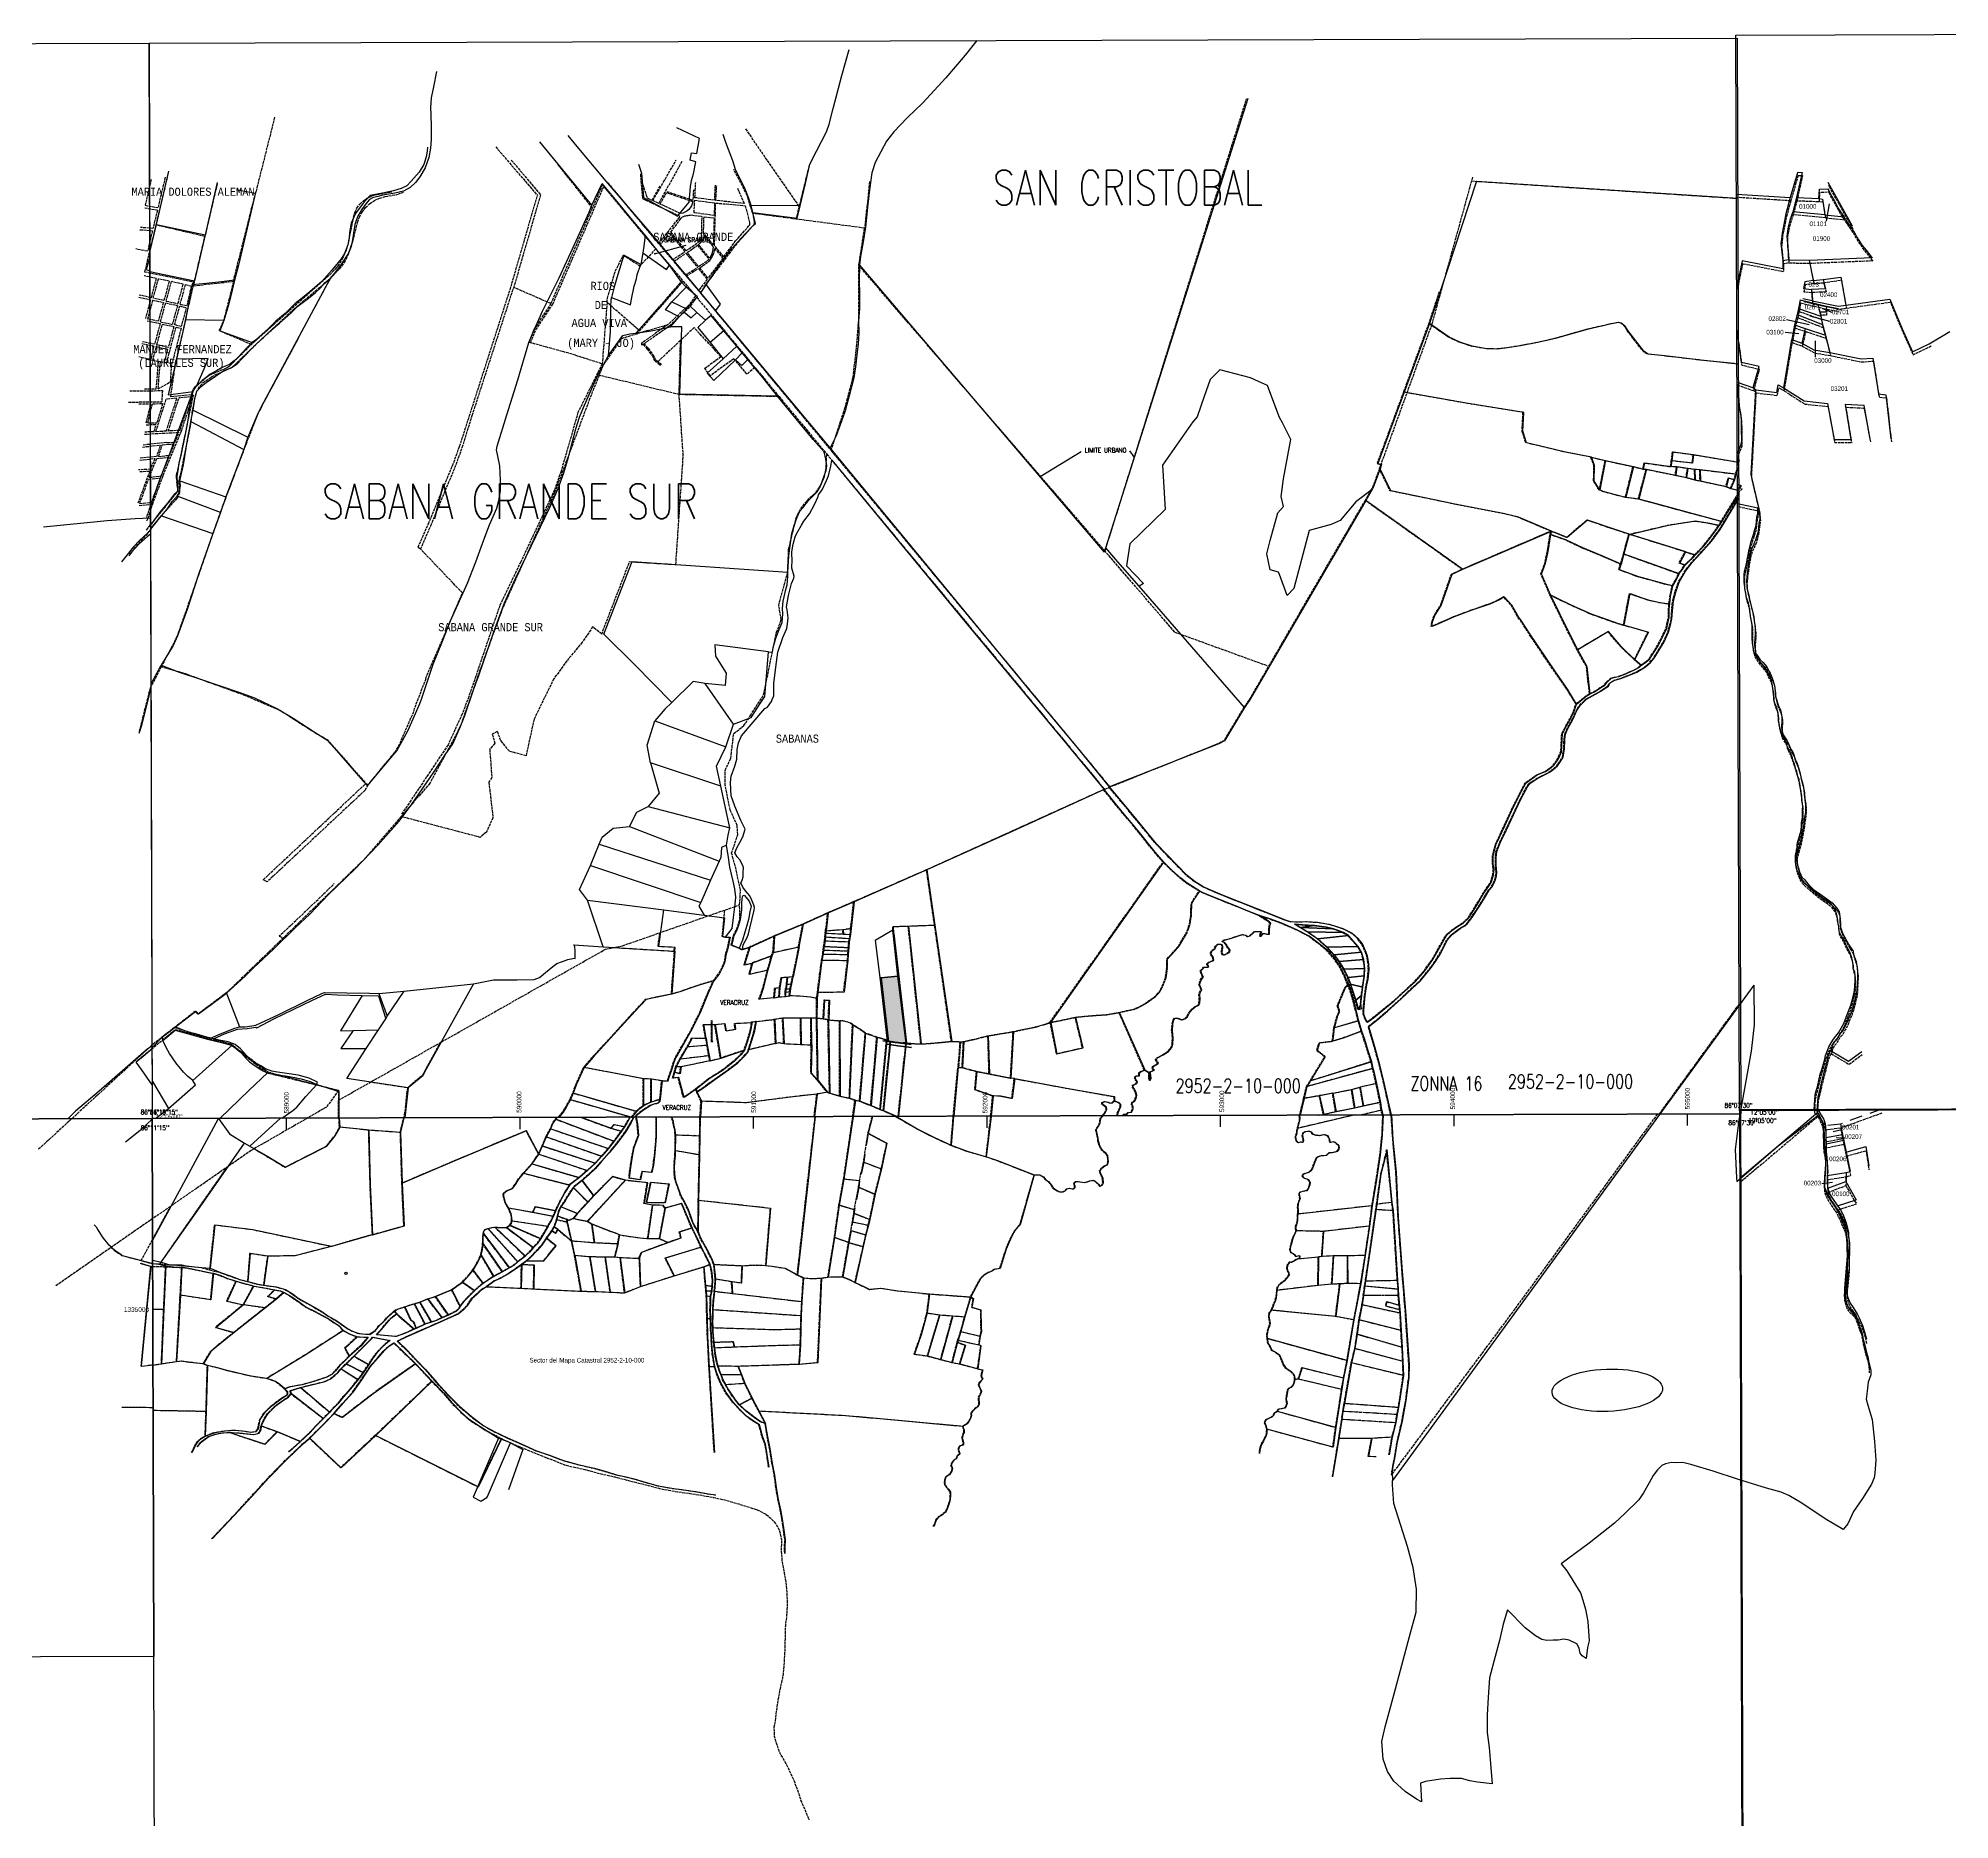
# Model space of a CAD drawing. Header units: millimetres. Extents: x 581621 to 602053, y 1331411 to 1340683.
# Drawn here: x 587947 to 596134, y 1333015 to 1340647 of the extents above; entities that cross this region are included whole.
import ezdxf
from ezdxf.enums import TextEntityAlignment as Align

# ---------------------------------------------------------------- set-up
doc = ezdxf.new("R2010")
doc.units = ezdxf.units.MM
doc.header["$PDMODE"] = 35
doc.header["$PDSIZE"] = 0.5
for name, pattern in [('ACAD_ISO02W100', [15, 12, -3]), ('DGN Style 2', [90.06457, 54.038742, -36.025828]), ('HIDDEN', [0.375, 0.25, -0.125])]:
    doc.linetypes.add(name, pattern=pattern)
for name, color, linetype in [('2', 7, 'Continuous'), ('3', 7, 'Continuous'), ('43', 7, 'Continuous'), ('44', 7, 'Continuous'), ('CVL_CUADCON_TIT', 1, 'Continuous'), ('CVL_PUNTO', 250, 'Continuous'), ('FONDO_MANAGUA', 8, 'ACAD_ISO02W100'), ('MICROS', 14, 'ACAD_ISO02W100'), ('Nombres_Barrios', 7, 'Continuous'), ('Nombres_Comarcas', 7, 'Continuous')]:
    doc.layers.add(name, color=color, linetype=linetype)
for name, color, linetype, lineweight in [('BORDE DE MAPA', 7, 'Continuous', 0), ('DUDOSO', 7, 'Continuous', 0), ('Level 16', 7, 'Continuous', 0), ('Level 17', 7, 'Continuous', 0), ('Level 20', 7, 'Continuous', 0), ('Level 50', 7, 'Continuous', 0), ('Level 51', 7, 'Continuous', 0), ('Level 58', 7, 'Continuous', 0), ('NUMEROS DE P_', 7, 'Continuous', 0), ('PARCELAS', 7, 'Continuous', 0)]:
    doc.layers.add(name, color=color, linetype=linetype, lineweight=lineweight)
doc.styles.add('HECTOR LOPEZ', font='arial.ttf')
doc.styles.add('MONOTXT', font='MONOTXT', dxfattribs={"height": 0.2})
doc.styles.add('ROMANS', font='ROMANS', dxfattribs={"height": 0.2})
doc.styles.get("Standard").update_dxf_attribs({"font": 'TCCM____.TTF'})
doc.styles.add('Style-ENGINEERING', font='ENGINEERING.shx')
doc.styles.add('Style-INTL_ENGINEERING', font='INTL_ENGINEERING.shx')
doc.styles.add('Style-INTL_ISO', font='INTL_ISO.shx')
doc.dimstyles.get("Standard").update_dxf_attribs({"dimtxt": 5, "dimasz": 0.18, "dimexe": 0.18, "dimexo": 0.0625, "dimgap": 0.09, "dimtad": 0, "dimtih": 1, "dimtoh": 1, "dimdec": 4, "dimzin": 0, "dimdsep": 46, "dimtxsty": 'HECTOR LOPEZ', "dimcen": 0.09, "dimadec": 0, "dimazin": 0, "dimtfac": 1, "dimtdec": 4, "dimtofl": 0, "dimtmove": 2, "dimatfit": 3, "dimfxl": 0.18, "dimtolj": 1, "dimtzin": 0, "dimarcsym": 0})

# ---------------------------------------------------------------- blocks, each defined once
blk = doc.blocks.new('TerminatorOpen')
at = {"color": 0, "linetype": 'Continuous', "lineweight": -2}
for q in [(-1, 0.25), (-1, 0), (-1, -0.25)]:
    blk.add_line((0, 0), q, dxfattribs=at)
blk = doc.blocks.new('*U310')
at = {"layer": 'FONDO_MANAGUA'}
blk.add_lwpolyline([(590822.4, 1336144.5), (590821.3, 1336236.5)], dxfattribs=at)
blk.add_solid([(590822.4, 1336144.5), (590822.4, 1336144.3), (590822.3, 1336144.5)], dxfattribs=at)

msp = doc.modelspace()

# ---------------------------------------------------------------- hatches: boundary and pattern name
h = msp.add_hatch(color=7)
h.dxf.hatch_style = 1
h.paths.add_polyline_path([(591629.4, 1336628.7), (591557.1, 1336622.3), (591588.7, 1336352.1), (591599.3, 1336348.8), (591608.6, 1336347.1), (591629.4, 1336344.7), (591646.1, 1336342.7), (591663.4, 1336342.9), (591664.2, 1336342.9), (591664.3, 1336344.5), (591663.3, 1336352.4)])
h.paths.add_polyline_path([(591663.4, 1336342.9), (591646.3, 1336342.7), (591663.2, 1336340.7)])
h.paths.add_polyline_path([(591664.2, 1336342.8), (591663.7, 1336342.9), (591663.4, 1336342.9), (591663.2, 1336340.7), (591664.2, 1336340.6)])
h.paths.add_polyline_path([(591588.8, 1336351), (591589, 1336349.4), (591596.1, 1336348.5), (591596.1, 1336348.8)], flags=16)
h.paths.add_polyline_path([(591588.7, 1336352.1), (591588.8, 1336351), (591596.1, 1336348.8), (591599.2, 1336348.2), (591599.3, 1336348.8)], flags=17)
h.paths.add_polyline_path([(591599.3, 1336348.8), (591599.2, 1336348.2), (591599.9, 1336348.1), (591608.6, 1336347.1)], flags=17)

# ---------------------------------------------------------------- linework, layer by layer
at = {"layer": '2', "color": 1, "linetype": 'Continuous'}
for p, q in [((592519.6, 1338463.8), (593129.3, 1340390.2)), ((590318.4, 1339932.1), (590096.2, 1340204.2)), ((588453.3, 1339849.4), (588506.3, 1340077.8)), ((588714.2, 1340029.5), (588662, 1339804.7)), ((590318.4, 1339932.1), (590362, 1340024.7)), ((594106.8, 1340034.9), (595226.4, 1339961.5)), ((591008.6, 1339900.4), (591000.3, 1339931)), ((591210.6, 1339929.8), (591000.3, 1339931)), ((588425.6, 1339731.5), (588453.3, 1339849.4)), ((588453.3, 1339849.4), (588662, 1339804.7)), ((588662, 1339804.7), (588616.2, 1339608.1)), ((590537.2, 1339728.1), (590528.9, 1339677.8)), ((590703.7, 1339601.5), (590651.4, 1339675.2)), ((591465, 1339675.6), (591463.1, 1339609.8)), ((588425.8, 1339647.9), (588616.2, 1339608.1)), ((588606.7, 1339590.8), (588577.9, 1339440.7)), ((588606.7, 1339590.8), (588616.2, 1339608.1)), ((590703.7, 1339601.5), (590506.4, 1339383.2)), ((590722.9, 1339581.3), (590703.7, 1339601.5)), ((590784.6, 1339556.1), (590808.6, 1339590.6)), ((590661.6, 1339518.7), (590722.9, 1339581.3)), ((590661.6, 1339518.7), (590724.3, 1339488.5)), ((590770.3, 1339539.7), (590722.9, 1339581.3)), ((590736.6, 1339502.9), (590770.3, 1339539.7)), ((590848, 1339481.1), (590784.6, 1339556.1)), ((588577.9, 1339440.7), (588539.1, 1339271.8)), ((588742.3, 1339438.2), (588577.9, 1339440.7)), ((590654.9, 1339410.8), (590691.9, 1339454.1)), ((590691.9, 1339454.1), (590712.6, 1339474.6)), ((590712.6, 1339474.6), (590724.3, 1339488.5)), ((590724.3, 1339488.5), (590736.6, 1339502.9)), ((590768.2, 1339473), (590736.6, 1339502.9)), ((590805.2, 1339439.6), (590768.2, 1339473)), ((590829.9, 1339459.5), (590805.2, 1339439.6)), ((590883.8, 1339394.2), (590829.9, 1339459.5)), ((593905.9, 1339425.5), (593797.7, 1339131)), ((590883.8, 1339394.2), (590824.8, 1339344.3)), ((590824.8, 1339344.3), (590880.2, 1339274.1)), ((590938.9, 1339328.8), (590883.8, 1339394.2)), ((590880.2, 1339274.1), (590938.9, 1339328.8)), ((590933.8, 1339270.1), (590962.1, 1339299.7)), ((590962.1, 1339299.7), (590938.9, 1339328.8)), ((590986.1, 1339271.4), (590962.1, 1339299.7)), ((588600.2, 1339005), (588611.1, 1339053.3)), ((588611.1, 1339053.3), (588845.4, 1338938.3)), ((588600.2, 1339005), (588827.6, 1338885.2)), ((588845.4, 1338938.3), (588827.6, 1338885.2)), ((588827.6, 1338885.2), (588750.8, 1338682.4)), ((591352.1, 1338876.3), (591339.2, 1338892.9)), ((594600.1, 1338852.7), (594660.5, 1338837.9)), ((595036.9, 1338863.6), (595230, 1338831.7)), ((594660.5, 1338837.9), (594635.4, 1338712.4)), ((594660.5, 1338837.9), (594779.3, 1338812.4)), ((594779.3, 1338812.4), (594747, 1338680.3)), ((594779.3, 1338812.4), (594823.2, 1338801.8)), ((594835.7, 1338800.6), (594802.1, 1338673.2)), ((594823.2, 1338801.8), (594835.7, 1338800.6)), ((594835.7, 1338800.6), (594961.3, 1338775.7)), ((594941.6, 1338811.9), (594945.1, 1338837.1)), ((594965.3, 1338810.5), (594941.6, 1338811.9)), ((594965.3, 1338810.5), (594961.3, 1338775.7)), ((594961.3, 1338775.7), (595007.5, 1338766.1)), ((595012.6, 1338803.9), (594965.3, 1338810.5)), ((595012.6, 1338803.9), (595007.5, 1338766.1)), ((595042.8, 1338800.1), (595012.6, 1338803.9)), ((595065.9, 1338798.3), (595042.8, 1338800.1)), ((595042.8, 1338800.1), (595044.6, 1338756.1)), ((595217.9, 1338779.1), (595065.9, 1338798.3)), ((595065.9, 1338798.3), (595066.4, 1338750.8)), ((595217.9, 1338779.1), (595212.7, 1338755.5)), ((595230.1, 1338808.8), (595217.9, 1338779.1)), ((588553.7, 1338751.7), (588750.8, 1338682.4)), ((593660, 1338713.8), (593633.4, 1338667.4)), ((595007.5, 1338766.1), (595044.6, 1338756.1)), ((595044.6, 1338756.1), (595066.4, 1338750.8)), ((595066.4, 1338750.8), (595177.7, 1338727.4)), ((595177.7, 1338727.4), (595197.3, 1338718.7)), ((595212.7, 1338755.5), (595197.3, 1338718.7)), ((595197.3, 1338718.7), (595230.4, 1338711.7)), ((588429.1, 1338561), (588469.6, 1338616.3)), ((588728.2, 1338615.6), (588542, 1338685.6)), ((588728.2, 1338615.6), (588694.8, 1338526.2)), ((588750.8, 1338682.4), (588728.2, 1338615.6)), ((594802.1, 1338673.2), (594747, 1338680.3)), ((588429.1, 1338547.1), (588475.1, 1338601.8)), ((588475.1, 1338601.8), (588694.8, 1338526.2)), ((594048.6, 1338372.6), (594428.4, 1338536.1)), ((594428.4, 1338536.1), (594424.2, 1338521.9)), ((594428.4, 1338536.1), (594439.5, 1338531.5)), ((594761.3, 1338522.9), (594706.3, 1338540.7)), ((595157.4, 1338576.5), (595146.6, 1338559.2)), ((594489.7, 1338497.9), (594424.2, 1338521.9)), ((594761.3, 1338522.9), (594738.7, 1338438.6)), ((594767.4, 1338521.8), (594761.3, 1338522.9)), ((595003.4, 1338447.2), (594761.3, 1338522.9)), ((595003.4, 1338447.2), (595045, 1338433.6)), ((594738.7, 1338438.6), (594726.5, 1338394.6)), ((594738.7, 1338438.6), (594975.3, 1338353.8)), ((593114.3, 1337779.8), (592662.7, 1338300.4)), ((591075.5, 1338019.1), (590845.2, 1338047.9)), ((588431.1, 1337881.8), (588473.5, 1337960.9)), ((594786.3, 1337985.9), (594814.2, 1337961.9)), ((590925.8, 1337708.9), (590804.1, 1337882.8)), ((590588.8, 1337722.8), (590892.1, 1337612.1)), ((590892.1, 1337612.1), (590925.8, 1337708.9)), ((590870.4, 1337443.3), (590569.7, 1337543.4)), ((590908.8, 1337264.1), (590870.4, 1337443.3)), ((590559.6, 1337355.8), (590908.8, 1337264.1)), ((590479.4, 1337270.9), (590864, 1337121.2)), ((590312.3, 1337103.9), (590349.5, 1337194.5)), ((590349.5, 1337194.5), (590827.3, 1337040)), ((590312.3, 1337103.9), (590785.5, 1336945.1)), ((590864, 1337121.2), (590827.3, 1337040)), ((591753.8, 1337084), (591441.5, 1336947.4)), ((591753.8, 1337084), (591787.8, 1336847.9)), ((592283.6, 1336430.6), (592768.3, 1337117.2)), ((590827.3, 1337040), (590785.5, 1336945.1)), ((590366.3, 1336754.7), (590299.8, 1336954.7)), ((590299.8, 1336954.7), (590626.8, 1336913)), ((590626.8, 1336913), (590800, 1336890.3)), ((591332, 1336900.6), (591224.9, 1336852)), ((591322.8, 1336823.6), (591332, 1336900.6)), ((591441.5, 1336947.4), (591332, 1336900.6)), ((591441.5, 1336947.4), (591428.5, 1336833.8)), ((591224.9, 1336852), (591100.2, 1336800.4)), ((591206.4, 1336754.7), (591224.9, 1336852)), ((591320.2, 1336797.1), (591320.5, 1336813.4)), ((591320.5, 1336813.4), (591322.8, 1336823.6)), ((591320.5, 1336813.4), (591397.5, 1336809.7)), ((591322.8, 1336823.6), (591395.8, 1336829.3)), ((591395.8, 1336829.3), (591428.5, 1336833.8)), ((591397.5, 1336809.7), (591395.8, 1336829.3)), ((591397.5, 1336809.7), (591426.4, 1336807.6)), ((591426.4, 1336807.6), (591423.8, 1336790.8)), ((591428.5, 1336833.8), (591426.4, 1336807.6)), ((591611.9, 1336811.8), (591666.6, 1336342.9)), ((591675.3, 1336843.8), (591787.8, 1336847.9)), ((591675.3, 1336843.8), (591729.1, 1336338.5)), ((591787.8, 1336847.9), (591859.7, 1336349.6)), ((590241.1, 1336763.2), (590366.3, 1336754.7)), ((590366.3, 1336754.7), (590674.1, 1336736)), ((590674.1, 1336736), (590660.6, 1336552.2)), ((590891.3, 1336796.8), (590910.9, 1336795.5)), ((590963.1, 1336782.8), (590949.2, 1336748.5)), ((590963, 1336742.3), (590949.2, 1336748.5)), ((590994.8, 1336752.6), (590963, 1336742.3)), ((591100.2, 1336800.4), (590994.8, 1336752.6)), ((591090.2, 1336715.5), (591095.8, 1336730.5)), ((591100.2, 1336800.4), (591095.8, 1336730.5)), ((591095.8, 1336730.5), (591206.4, 1336754.7)), ((591206.4, 1336754.7), (591180.5, 1336625.6)), ((591305.5, 1336697.5), (591310.5, 1336723.9)), ((591310.5, 1336723.9), (591311.8, 1336741)), ((591310.5, 1336723.9), (591416.9, 1336721.9)), ((591311.8, 1336741), (591314.2, 1336756.7)), ((591311.8, 1336741), (591417.7, 1336737.2)), ((591314.2, 1336756.7), (591318.8, 1336780.4)), ((591314.2, 1336756.7), (591419.3, 1336751.9)), ((591318.8, 1336780.4), (591320.2, 1336797.1)), ((591318.8, 1336780.4), (591420.9, 1336776.6)), ((591320.2, 1336797.1), (591423.8, 1336790.8)), ((591417.7, 1336737.2), (591416.9, 1336721.9)), ((591419.3, 1336751.9), (591417.7, 1336737.2)), ((591420.9, 1336776.6), (591419.3, 1336751.9)), ((591423.8, 1336790.8), (591420.9, 1336776.6)), ((591090.2, 1336715.5), (591005.9, 1336685.2)), ((591074.2, 1336655.6), (591090.2, 1336715.5)), ((591287.4, 1336559.5), (591305.5, 1336697.5)), ((591305.5, 1336697.5), (591415, 1336696.8)), ((591415, 1336696.8), (591398.7, 1336560)), ((591416.9, 1336721.9), (591415, 1336696.8)), ((589406.1, 1336555.2), (589513.9, 1336564.4)), ((589441.8, 1336457.7), (589513.9, 1336564.4)), ((589513.9, 1336564.4), (589811.8, 1336596.1)), ((591103.1, 1336575.9), (591099.3, 1336536)), ((591124.2, 1336579.3), (591103.1, 1336575.9)), ((591124.2, 1336579.3), (591120.7, 1336539.9)), ((591130.4, 1336621.8), (591124.2, 1336579.3)), ((591156.6, 1336623.4), (591130.4, 1336621.8)), ((591148.2, 1336560.9), (591147.6, 1336541.6)), ((591150.3, 1336574.4), (591148.2, 1336560.9)), ((591148.2, 1336560.9), (591168.8, 1336561.6)), ((591153.9, 1336594.7), (591150.3, 1336574.4)), ((591150.3, 1336574.4), (591170.4, 1336575.6)), ((591156.6, 1336623.4), (591153.9, 1336594.7)), ((591153.9, 1336594.7), (591175, 1336595.6)), ((591180.5, 1336625.6), (591156.6, 1336623.4)), ((591166.7, 1336544.3), (591168.8, 1336561.6)), ((591168.8, 1336561.6), (591170.4, 1336575.6)), ((591170.4, 1336575.6), (591175, 1336595.6)), ((591175, 1336595.6), (591180.5, 1336625.6)), ((591284.3, 1336533.9), (591287.4, 1336559.5)), ((591398.7, 1336560), (591287.4, 1336559.5)), ((588754, 1336556), (588809.3, 1336412.3)), ((589406.1, 1336555.2), (589441.8, 1336457.7)), ((591099.3, 1336536), (591120.7, 1336539.9)), ((591120.7, 1336539.9), (591147.6, 1336541.6)), ((591147.6, 1336541.6), (591166.7, 1336544.3)), ((591283.7, 1336448.4), (591284.3, 1336533.9)), ((594893.9, 1336038.7), (595237.5, 1336510.8)), ((588478.3, 1336367.3), (588535.9, 1336411.3)), ((589296, 1336396.3), (589404, 1336399.6)), ((589351.6, 1336319), (589404, 1336399.6)), ((589404, 1336399.6), (589435.7, 1336445.8)), ((589435.7, 1336445.8), (589441.8, 1336457.7)), ((590834.4, 1336346.5), (590833.4, 1336438.6)), ((590872, 1336278.4), (590847.9, 1336422.7)), ((591024, 1336434.4), (591004.6, 1336431.6)), ((591137.8, 1336448.8), (591101.5, 1336443.7)), ((591101.5, 1336443.7), (591106.7, 1336340.6)), ((591214.8, 1336449.5), (591137.8, 1336448.8)), ((591143.2, 1336340), (591137.8, 1336448.8)), ((591216.6, 1336336.8), (591214.8, 1336449.5)), ((591259.8, 1336449.3), (591214.8, 1336449.5)), ((591260.1, 1336334.3), (591259.8, 1336449.3)), ((591287.7, 1336181.9), (591283.7, 1336448.4)), ((591339.5, 1336128.3), (591332.9, 1336441.8)), ((591382.9, 1336114.8), (591382.7, 1336437.8)), ((591424, 1336106), (591437.5, 1336421)), ((592687.7, 1336225.8), (592578.9, 1336474)), ((593603.9, 1336437.7), (593499.4, 1336407.4)), ((593616.9, 1336392.9), (593603.9, 1336437.7)), ((588435.7, 1336323.8), (588478.3, 1336367.3)), ((588481.3, 1336358.6), (588478.3, 1336367.3)), ((588777.2, 1336331.6), (588609.4, 1336182.3)), ((590698.6, 1336274.6), (590729.6, 1336327.1)), ((590729.6, 1336327.1), (590749, 1336364.2)), ((590729.6, 1336327.1), (590812.9, 1336333.9)), ((590749, 1336364.2), (590808.5, 1336363.9)), ((590808.5, 1336363.9), (590812.9, 1336333.9)), ((590812.9, 1336333.9), (590820.6, 1336289.3)), ((591106.7, 1336340.6), (590991.5, 1336313.7)), ((591143.2, 1336340), (591216.6, 1336336.8)), ((591216.6, 1336336.8), (591260.1, 1336334.3)), ((591467.7, 1336093.3), (591492.2, 1336384.4)), ((591515.9, 1336074.8), (591542, 1336366.4)), ((591555.4, 1336057.8), (591583.3, 1336353.7)), ((591568.9, 1336052.4), (591599.3, 1336348.8)), ((591633.8, 1336028.6), (591666.6, 1336342.9)), ((591911.8, 1336348.6), (591905.7, 1336237.5)), ((592016.6, 1336373.6), (592021.2, 1336210.5)), ((592124.6, 1336391.6), (592113.1, 1336192.3)), ((590541.5, 1336189.7), (590285.1, 1336238.4)), ((590673.7, 1336217.8), (590680.4, 1336240.4)), ((590680.4, 1336240.4), (590698.6, 1336274.6)), ((590701, 1336240), (590680.4, 1336240.4)), ((590698.6, 1336274.6), (590820.6, 1336289.3)), ((590825.9, 1336265.9), (590701, 1336240)), ((590820.6, 1336289.3), (590825.9, 1336265.9)), ((590825.9, 1336265.9), (590872, 1336278.4)), ((590872, 1336278.4), (590972.4, 1336312.5)), ((591869.8, 1336029.4), (591889, 1336238.6)), ((593665.1, 1336233.7), (593382.7, 1336155.7)), ((593665.1, 1336233.7), (593658.6, 1336262.5)), ((588436.2, 1336177.1), (588505.5, 1336062.8)), ((589140.1, 1336164.4), (589236.7, 1336134.9)), ((589531.5, 1336150.8), (589517, 1336022.1)), ((590540.8, 1336075.7), (590541.5, 1336189.7)), ((590574.5, 1336188), (590541.5, 1336189.7)), ((590574.1, 1336090.6), (590574.5, 1336188)), ((590620.5, 1336180.9), (590574.5, 1336188)), ((590612.8, 1336102.6), (590620.5, 1336180.9)), ((590620.5, 1336180.9), (590645.4, 1336180)), ((590645.4, 1336180), (590650.3, 1336196.3)), ((590666.5, 1336192.6), (590673.7, 1336217.8)), ((590690.7, 1336194.8), (590666.5, 1336192.6)), ((590785.6, 1336160.3), (590765.4, 1336145.4)), ((591287.7, 1336181.9), (591327.8, 1336131.9)), ((592129.4, 1336190.2), (592113.1, 1336192.3)), ((593370.1, 1336105.4), (593382.7, 1336155.7)), ((593573.2, 1336143.4), (593609.8, 1336152.9)), ((593680, 1336168.6), (593609.8, 1336152.9)), ((593609.8, 1336152.9), (593624, 1336072.4)), ((593697.2, 1336088.4), (593680, 1336168.6)), ((589236, 1336021.2), (589236.7, 1336134.9)), ((590227.1, 1336101.1), (590490, 1336025.1)), ((590510.7, 1336049.2), (590238.4, 1336127.7)), ((590765.4, 1336145.4), (590769.7, 1336133.4)), ((590789.1, 1336093.4), (590769.7, 1336133.4)), ((590784.7, 1336026), (590789.1, 1336093.4)), ((591273.8, 1336027.5), (591285.4, 1336124.2)), ((591327.8, 1336131.9), (591285.4, 1336124.2)), ((591327.8, 1336131.9), (591339.5, 1336128.3)), ((591339.5, 1336128.3), (591382.9, 1336114.8)), ((591382.9, 1336114.8), (591424, 1336106)), ((591424, 1336106), (591448.6, 1336098)), ((591438.7, 1336028), (591448.6, 1336098)), ((591448.6, 1336098), (591467.7, 1336093.3)), ((591467.7, 1336093.3), (591515.9, 1336074.8)), ((591515.9, 1336074.8), (591555.4, 1336057.8)), ((592029.8, 1336029.9), (592038.1, 1336116.7)), ((593353.2, 1336033.9), (593370.1, 1336105.4)), ((593436.9, 1336117), (593370.1, 1336105.4)), ((593493.9, 1336127.5), (593436.9, 1336117)), ((593454.4, 1336035.8), (593436.9, 1336117)), ((593493.9, 1336127.5), (593573.2, 1336143.4)), ((593507.3, 1336048.1), (593493.9, 1336127.5)), ((593573.2, 1336143.4), (593586.1, 1336063.5)), ((593624, 1336072.4), (593586.1, 1336063.5)), ((593697.2, 1336088.4), (593624, 1336072.4)), ((593701.9, 1336055.8), (593697.2, 1336088.4)), ((588449.9, 1336018.8), (588505.5, 1336062.8)), ((590195.2, 1336046.3), (590176.5, 1336024.1)), ((591555.4, 1336057.8), (591568.9, 1336052.4)), ((591622.3, 1336028.6), (591568.9, 1336052.4)), ((593435.8, 1336034.2), (593454.4, 1336035.8)), ((593507.3, 1336048.1), (593454.4, 1336035.8)), ((593586.1, 1336063.5), (593507.3, 1336048.1)), ((593611.6, 1336034.7), (593701.9, 1336055.8)), ((593707.4, 1336035), (593701.9, 1336055.8)), ((588386.8, 1335399.4), (588431.5, 1335385.5)), ((588390.2, 1334958.1), (588431.5, 1335385.5)), ((588431.5, 1335385.5), (588437.6, 1335385.5)), ((588390.2, 1334958.1), (588438.9, 1334964.3)), ((588439.4, 1334780.2), (588305.4, 1334781.6))]:
    msp.add_line(p, q, dxfattribs=at)
for points in [[(591210.6, 1339929.8), (591233.9, 1340025.1), (591251.6, 1340107.3), (591280.8, 1340163.4), (591323.7, 1340246.1), (591335.6, 1340278.6), (591352.3, 1340347), (591389.3, 1340487.1), (591421, 1340598.4)], [(591968, 1340637.4), (591917.2, 1340574.6), (591833.9, 1340478), (591736.2, 1340370.7), (591668.9, 1340305.9), (591611.8, 1340246.4), (591579.8, 1340206.7), (591532.1, 1340114.9), (591517.6, 1340070.9), (591507.8, 1339998), (591501, 1339936), (591489.8, 1339838.1), (591480.7, 1339775.8), (591469.8, 1339712.5), (591465, 1339675.6)], [(589652.6, 1340505.3), (589639.6, 1340438.7), (589630.6, 1340391.5), (589627.6, 1340349), (589628.2, 1340322.6), (589629.8, 1340266.9), (589630.3, 1340214), (589627.4, 1340177.1), (589620.4, 1340136.2), (589604.7, 1340092.8), (589581.7, 1340053.5), (589563.3, 1340029.4), (589540.8, 1340007.6), (589511.3, 1339992.5), (589475.2, 1339984), (589422.8, 1339975.4), (589401.7, 1339969.6), (589378.5, 1339963.4), (589366.1, 1339957.1), (589350, 1339937.6), (589332.1, 1339911.7), (589314.2, 1339882.8), (589302.6, 1339849.3), (589296.9, 1339812.7), (589294, 1339784.2), (589288, 1339754.8), (589276.7, 1339726.8), (589246.8, 1339681.2), (589221.3, 1339647.5), (589197.8, 1339618.1)], [(590518.2, 1340108.4), (590530.9, 1340068.8), (590540.1, 1339965), (590684.7, 1339884.5), (590735.3, 1339945.2), (590741.3, 1340010.6), (590745.4, 1340037.8), (590754.5, 1340066), (590764.4, 1340117.6), (590739.5, 1340125), (590744.8, 1340156.8), (590768.7, 1340153.7), (590779.3, 1340218.3), (590683, 1340264)], [(589614.7, 1340180.5), (589613.4, 1340164.2), (589609.4, 1340139.8), (589598.9, 1340106.5), (589578.9, 1340073.3), (589545, 1340035.6), (589526.1, 1340015.6), (589502.2, 1340003.2), (589469.4, 1339993.5), (589421.3, 1339983.8), (589368.7, 1339974.1), (589338.3, 1339940.7), (589306.1, 1339896.1), (589298.4, 1339880.6), (589288.2, 1339854.7), (589280.1, 1339814.8), (589279.5, 1339790.2), (589273.6, 1339762.5), (589258.9, 1339725.4), (589244.1, 1339701.6), (589206.8, 1339654.7), (589162.4, 1339605.8), (589110.9, 1339561.3), (589071.6, 1339528.9), (589045.9, 1339509.2), (589004.8, 1339468.7), (588964.5, 1339434.8), (588932.9, 1339403.2), (588878.1, 1339353.4), (588863.1, 1339344.3)], [(590784.6, 1339556.1), (590736, 1339615.8), (590589.4, 1339790.5), (590379.8, 1340035), (590255.4, 1340183.6), (590217.3, 1340231.1)], [(591000.3, 1339931), (590991, 1339960.5), (590973.2, 1340005.1), (590948.7, 1340055.3), (590934.4, 1340085.1), (590921.6, 1340122.3), (590892.7, 1340200.8), (590881.4, 1340235.6)], [(590547, 1339803.4), (590499.3, 1339859.3), (590412.3, 1339964.5), (590362, 1340024.7)], [(594106.8, 1340034.9), (593981.5, 1339653), (593905.9, 1339425.5)], [(588473.5, 1337960.9), (588550.8, 1337931.1), (588642.2, 1337901.9), (588811.1, 1337843.9), (588874, 1337821.3), (588972.4, 1337774), (589038.6, 1337735.1), (589133.3, 1337673.3), (589183.2, 1337641.6), (589214.9, 1337607.1), (589272.5, 1337541.5), (589339, 1337463.9), (589357.7, 1337444.7), (589390.9, 1337484.5), (589456.8, 1337564.5), (589483.9, 1337594.4), (589531.5, 1337682.4), (589578.7, 1337789.5), (589587.1, 1337811.4), (589638.1, 1337965.5), (589678.6, 1338064.7), (589712.3, 1338148.7), (589785.6, 1338313.4), (589821, 1338404.3), (589856, 1338499), (589879.6, 1338562.5), (589911.7, 1338633.8), (589919.9, 1338667), (589926.7, 1338707.7), (589927.6, 1338753), (589923.8, 1338815.8), (589915.1, 1338857.5), (589910.7, 1338884.3), (589912.8, 1338900), (589954.2, 1339033.6), (590000.8, 1339183.4), (590048.7, 1339343.6), (590063.6, 1339381.2), (590106.7, 1339478.1), (590178.2, 1339620.7), (590244.6, 1339763.1), (590307.1, 1339901.9), (590318.4, 1339932.1)], [(588878.7, 1339992.6), (588836.3, 1339809.5), (588805.2, 1339675.4), (588788.5, 1339611.4)], [(591008.6, 1339900.4), (591198.2, 1339876.2), (591210.6, 1339929.8)], [(590808.6, 1339590.6), (590830.3, 1339624.8), (590873.5, 1339689.5), (590919, 1339748), (590945.8, 1339777.1), (590975.4, 1339809.3), (591009.9, 1339845.5), (591019, 1339853.1), (591008.6, 1339900.4)], [(590547, 1339803.4), (590541.8, 1339756.8), (590537.2, 1339728.1)], [(590651.4, 1339675.2), (590602.4, 1339733.2), (590547, 1339803.4)], [(588424.8, 1339709.9), (588410.1, 1339657.1), (588424.9, 1339650.3)], [(590528.9, 1339677.8), (590456, 1339717.9), (590429.3, 1339635.1), (590412.9, 1339577.3), (590402.2, 1339536.9)], [(590402.2, 1339536.9), (590483.8, 1339504.9), (590488.3, 1339530.1), (590499.7, 1339585), (590509.1, 1339617), (590512.4, 1339635.3), (590528.9, 1339677.8)], [(590537.2, 1339728.1), (590637.6, 1339657.2), (590651.4, 1339675.2)], [(591465, 1339675.6), (592512.2, 1338445.1), (592519.6, 1338463.8)], [(588788.5, 1339611.4), (588732.3, 1339604), (588667.2, 1339596.7), (588606.7, 1339590.8)], [(588611.1, 1339053.3), (588614.8, 1339082.2), (588618.2, 1339104.6), (588626.9, 1339134.8), (588645.3, 1339155.8), (588666.5, 1339172.5), (588706.7, 1339200.3), (588728.9, 1339214.9), (588743.9, 1339223.3), (588775, 1339236.4), (588799.4, 1339252), (588818.3, 1339272.5), (588836.2, 1339291.5), (588853, 1339310), (588876, 1339332.3), (588899.2, 1339353.5), (588945.1, 1339396.3), (588981, 1339426.1), (589029.5, 1339469.9), (589059.6, 1339500), (589104.2, 1339533.9), (589134.5, 1339558.4), (589155.9, 1339577.9), (589175.8, 1339600.9), (589197.8, 1339618.1)], [(588788.5, 1339611.4), (588772.9, 1339544.3), (588762.6, 1339504.9), (588742.3, 1339438.2)], [(589197.8, 1339618.1), (588902.3, 1339068.7), (588885.6, 1339032.2), (588845.4, 1338938.3)], [(590808.6, 1339590.6), (590867.7, 1339508.7), (590848, 1339481.1)], [(591463.1, 1339609.8), (591464.6, 1339550.6), (591464.7, 1339488.8), (591460.9, 1339435.9), (591461.4, 1339385.8), (591458.7, 1339337.8), (591452.8, 1339291), (591448, 1339239.1), (591440.2, 1339192.6), (591420.4, 1339114.8), (591402.9, 1339051.5), (591388, 1339007.5), (591364.4, 1338943.7), (591339.2, 1338892.9)], [(590389.4, 1339288.7), (590397.7, 1339389.5), (590400.2, 1339503.6), (590402.2, 1339536.9)], [(590691.9, 1339454.1), (590633.2, 1339483.8), (590661.6, 1339518.7)], [(588742.3, 1339438.2), (588725.3, 1339394.2), (588863.1, 1339344.3)], [(590712.6, 1339474.6), (590744, 1339448.8), (590768.2, 1339473)], [(590805.2, 1339439.6), (590772.9, 1339407.6), (590824.8, 1339344.3)], [(591339.2, 1338892.9), (591243.2, 1339006.5), (590864.2, 1339462.2), (590848, 1339481.1)], [(595228.7, 1339251.6), (595055.3, 1339269.9), (594914.4, 1339286.3), (594843.3, 1339294.3), (594834.9, 1339298.4), (594824.3, 1339306.3), (594800, 1339337.7), (594755.3, 1339395.9), (594744.2, 1339413.7), (594731, 1339425), (594716.8, 1339429.4), (594686.1, 1339423.4), (594581.3, 1339399.7), (594444.7, 1339360.4), (594376, 1339344.7), (594295.7, 1339329.6), (594230.4, 1339319.5), (594196.6, 1339315.8), (594151.8, 1339316.8), (594088.4, 1339327.8), (594035.6, 1339345.3), (593991, 1339366.4), (593967.9, 1339381.7), (593939.3, 1339401.7), (593905.9, 1339425.5)], [(588863.1, 1339344.3), (588842.4, 1339322.5), (588802.1, 1339279.2), (588786.8, 1339264.8), (588766.1, 1339249.4), (588738.6, 1339237.5), (588711.1, 1339221.9), (588684.2, 1339208.8), (588665.8, 1339192.9), (588650, 1339181.2), (588626.5, 1339160)], [(590389.4, 1339288.7), (590450.8, 1339374.3), (590481.8, 1339380.3), (590506.4, 1339383.2)], [(590506.4, 1339383.2), (590571.8, 1339394.4), (590654.9, 1339410.8)], [(591114, 1339114.4), (590694.6, 1339123.1), (590704.3, 1339411.4), (590654.9, 1339410.8)], [(588539.1, 1339271.8), (588503.1, 1339119.1), (588610.9, 1339134.1)], [(588626.5, 1339160), (588657.8, 1339231.3), (588675.8, 1339274.7), (588539.1, 1339271.8)], [(588754, 1336556), (588831.5, 1336628.1), (588868, 1336662.7), (588956, 1336746.3), (589048.8, 1336838.1), (589110.8, 1336894.3), (589189.1, 1336977.1), (589305.2, 1337089.2), (589401.4, 1337191), (589493, 1337292.8), (589547.9, 1337365.8), (589642.3, 1337503.7), (589690.6, 1337576.7), (589723, 1337624.9), (589754.8, 1337695.7), (589774.1, 1337745.9), (589810.9, 1337855.3), (589835.3, 1337921.9), (589898.3, 1338104.9), (589944, 1338228.8), (589991.5, 1338332.8), (590059.6, 1338473.6), (590136.7, 1338633.5), (590173.7, 1338718.8), (590198.1, 1338785.5), (590218.4, 1338853.1), (590224.9, 1338881.5), (590249.2, 1338973.7), (590265.1, 1339023.7), (590282.8, 1339065.6), (590316.7, 1339143.8), (590345.7, 1339206.2), (590368.7, 1339248.3), (590389.4, 1339288.7)], [(590880.2, 1339274.1), (590812.2, 1339212.6), (590841.4, 1339180.6), (590933.8, 1339270.1)], [(590933.8, 1339270.1), (590960.5, 1339244.9), (590986.1, 1339271.4)], [(591114, 1339114.4), (591056.4, 1339186.7), (590986.1, 1339271.4)], [(593660, 1338713.8), (593590.2, 1338661), (593523.3, 1338580.7), (593485.4, 1338564.6), (593390.3, 1338537.9), (593324.5, 1338290.2), (593296.9, 1338260.6), (593263, 1338349.2), (593259.7, 1338359.7), (593223.7, 1338370), (593210, 1338438.7), (593224, 1338496.2), (593256.7, 1338614.2), (593280.7, 1338641.3), (593270.5, 1338684.6), (593281.4, 1338759.3), (593306.7, 1338897.8), (593312.6, 1338928.5), (593276.8, 1339000.2), (593263.2, 1339022.6), (593234.8, 1339097.5), (593212.2, 1339159.9), (593174.2, 1339177.4), (593139.4, 1339193), (593008.5, 1339226.2), (592967.2, 1339184.9), (592941.4, 1339112.3), (592911.6, 1339025.3), (592892.5, 1339003.7), (592762.7, 1338818.4), (592773.3, 1338627.9), (592623.1, 1338481.9), (592608.4, 1338387.4), (592681.3, 1338310.7), (592662.7, 1338300.4)], [(588428.8, 1338640.1), (588465, 1338748.3), (588521.5, 1338893.5), (588558.3, 1338994), (588584.7, 1339067.4), (588610.9, 1339134.1)], [(588595.2, 1339060.3), (588599, 1339089.7), (588610.9, 1339134.1)], [(588610.9, 1339134.1), (588615, 1339143), (588626.5, 1339160)], [(591158.2, 1338359.7), (591162.3, 1338430.4), (591169.4, 1338483.5), (591174.4, 1338525.7), (591184.7, 1338560.2), (591197.8, 1338595.3), (591208.8, 1338621.2), (591222.1, 1338635.9), (591246.6, 1338666.8), (591267.5, 1338688.3), (591283.3, 1338704), (591297.9, 1338728.3), (591313.6, 1338772), (591321.6, 1338795.1), (591324.2, 1338815.7), (591320.2, 1338844.4), (591313.8, 1338875.7), (591265.7, 1338927.6), (591114, 1339114.4)], [(593797.7, 1339131), (593685.2, 1338826.1), (593700.4, 1338820.5), (593694.5, 1338802.2)], [(594600.1, 1338852.7), (594483.3, 1338875.8), (594321.9, 1338914.5), (594305.9, 1338964.1), (594309.8, 1339044.5), (594072.1, 1339082.7), (593797.7, 1339131)], [(588469.6, 1338616.3), (588501.8, 1338656), (588534.3, 1338696.7), (588544.7, 1338708.9), (588543.6, 1338744), (588542.1, 1338769.4), (588546.9, 1338795.9), (588551.2, 1338827.6), (588560.8, 1338867.3), (588573.5, 1338929.1), (588585.6, 1338987.3), (588591.5, 1339019.1), (588595.2, 1339060.3)], [(588553.7, 1338751.7), (588569, 1338819.2), (588586.7, 1338927.5), (588599.2, 1338994.1), (588600.2, 1339005)], [(592536.2, 1337440.2), (592391.9, 1337616.8), (592204, 1337841.7), (591755.3, 1338388.3), (591352.1, 1338876.3)], [(594635.4, 1338712.4), (594612.1, 1338750.4), (594613.4, 1338817.5), (594600.1, 1338852.7)], [(594945.1, 1338837.1), (594950, 1338875.5), (595036.9, 1338863.6)], [(595036.9, 1338863.6), (595032.6, 1338827.1), (594945.1, 1338837.1)], [(590963, 1336742.3), (590967.1, 1336763.4), (590983.3, 1336794.1), (590989.2, 1336810.9), (590994.9, 1336835), (591005.2, 1336875.6), (591013.5, 1336911.7), (591015.1, 1336923.9), (591012.1, 1336933.1), (591003.5, 1336954.7), (590995.2, 1336972.8), (590976.7, 1336994.5), (590965.1, 1337010.1), (590960.6, 1337020.8), (590956.3, 1337027.9), (590962.7, 1337040.6), (590966.1, 1337055.3), (590966.7, 1337073.7), (590967.5, 1337092.7), (590965, 1337102.9), (590952.1, 1337127.4), (590940.5, 1337140.1), (590930.9, 1337157.2), (590939.4, 1337178.5), (590952.7, 1337201.9), (590965.2, 1337226), (590974.5, 1337258.2), (590956.9, 1337296.7), (590931.2, 1337357.4), (590915.7, 1337401.4), (590913.2, 1337428.9), (590912.9, 1337458.6), (590915.5, 1337485.6), (590930.4, 1337529), (590939.4, 1337559.2), (590940.6, 1337600.4), (590946.8, 1337628.9), (590959.9, 1337658.3), (591060, 1337775.8), (591070.2, 1337782.1), (591087.6, 1337806.2), (591092.4, 1337818.1), (591097.3, 1337829.3), (591097.8, 1337883), (591107, 1337953.4), (591115.6, 1338017.4), (591137, 1338079.3), (591152.9, 1338118.4), (591156.8, 1338139), (591159.2, 1338164.7), (591155, 1338198), (591152.5, 1338211), (591160.1, 1338260.6), (591174, 1338310.8), (591183.2, 1338334.2), (591185.3, 1338342.3), (591175, 1338377.2), (591175.6, 1338387.9), (591176.4, 1338403.1), (591174.8, 1338446.4), (591180.5, 1338479.9), (591189.6, 1338511.9), (591194.9, 1338523.8), (591215.7, 1338560.6), (591226.7, 1338577.9), (591250.9, 1338610), (591271.7, 1338649.4), (591287.3, 1338683.4), (591289.9, 1338690.5), (591305, 1338712.8), (591323.4, 1338752.4), (591332.1, 1338772.2), (591342, 1338814.1), (591345.9, 1338840.2), (591478.8, 1338678.7), (591916.4, 1338149), (592351, 1337624.9), (592513.3, 1337428.1)], [(593694.5, 1338802.2), (593665.4, 1338722.7), (593660, 1338713.8)], [(594428.4, 1338536.1), (594351.5, 1338568), (594287.1, 1338596), (594221.8, 1338611.6), (594021.8, 1338650.1), (593886, 1338678.7), (593740.6, 1338708.1), (593694.5, 1338802.2)], [(594823.2, 1338801.8), (594828.4, 1338828), (594941.6, 1338811.9)], [(588542, 1338685.6), (588551.7, 1338702.6), (588556.2, 1338731.1), (588553.7, 1338751.7)], [(594747, 1338680.3), (594696.8, 1338692.8), (594650.6, 1338705.7), (594635.4, 1338712.4)], [(595230.5, 1338696.2), (595183.5, 1338620.1), (595157.4, 1338576.5)], [(595212.7, 1338755.5), (595187.4, 1338762), (595177.7, 1338727.4)], [(588475.1, 1338601.8), (588499.1, 1338630.4), (588522.6, 1338663.6), (588542, 1338685.6)], [(593633.4, 1338667.4), (593390.1, 1338250), (593138.3, 1337815.3), (593114.3, 1337779.8)], [(593646.2, 1336413.6), (593679.6, 1336438.9), (593726.8, 1336479.8), (593784.9, 1336531.5), (593831.3, 1336576.5), (593866.8, 1336607.9), (593910.7, 1336662.1), (593932.4, 1336692.2), (593954.2, 1336728), (593970, 1336758.4), (593982.9, 1336784.6), (594003.5, 1336807.4), (594020.1, 1336820.5), (594038.2, 1336832.9), (594057.8, 1336845), (594067.2, 1336853.4), (594087.7, 1336878.7), (594120.6, 1336928.4), (594145.5, 1336970.2), (594161.3, 1336997.4), (594173.3, 1337010.8), (594183.6, 1337028.5), (594189.5, 1337043.3), (594192.6, 1337058.7), (594194.9, 1337073.5), (594192, 1337105.3), (594191.6, 1337136.8), (594194, 1337163.8), (594210.4, 1337203.1), (594236.1, 1337256.1), (594266.6, 1337320.1), (594297.8, 1337387.6), (594325.5, 1337440.1), (594335.7, 1337453.8), (594370.1, 1337477.5), (594404.5, 1337494.4), (594420.3, 1337502.5), (594433.8, 1337512.8), (594454.9, 1337529.8), (594467.5, 1337549.3), (594478.5, 1337567.8), (594484.2, 1337601.3), (594485.6, 1337642.3), (594488.5, 1337666.4), (594497.7, 1337687.5), (594521.8, 1337731.1), (594531.8, 1337753.7), (594540.5, 1337771.7), (594551.3, 1337788.4), (594579.1, 1337816.5), (594617, 1337837), (594640.4, 1337849.8), (594658.5, 1337862.7), (594672.3, 1337872), (594680.5, 1337885.2), (594699.6, 1337896.6), (594726, 1337904.3), (594755, 1337915.4), (594793.7, 1337931.5), (594831.4, 1337953.7), (594852.8, 1337973.4), (594868.1, 1337991.9), (594891.4, 1338027.9), (594911.4, 1338061.9), (594929.8, 1338103.5), (594940.1, 1338139.3), (594944.3, 1338159.9), (594946.7, 1338193.2), (594951, 1338236.4), (594960.5, 1338273.8), (594975.4, 1338316.7), (595003.1, 1338363.6), (595031.2, 1338400.8), (595068.2, 1338441.4), (595116.1, 1338494.8), (595150.6, 1338542.2), (595175.4, 1338583.3), (595230.5, 1338677.4)], [(595157.4, 1338576.5), (595125.9, 1338585.8), (595003.6, 1338618.1), (594847, 1338660.8), (594802.1, 1338673.2)], [(587970.2, 1338553.7), (588242.7, 1338581.6), (588362.4, 1338590.1), (588428.1, 1338592.8)], [(588428.2, 1338538.5), (588416.1, 1338528.8), (588380.8, 1338495), (588355.5, 1338467.9), (588322.7, 1338427.1), (588303.6, 1338403.7)], [(588694.8, 1338526.2), (588634.1, 1338350), (588584.7, 1338199.5), (588544.1, 1338087.5), (588524.6, 1338046.4), (588473.5, 1337960.9)], [(594706.3, 1338540.7), (594583.5, 1338582.7), (594496.1, 1338508.6), (594439.5, 1338531.5)], [(595146.6, 1338559.2), (595106.8, 1338568.3), (595045.6, 1338577.8), (594929.7, 1338560), (594834.6, 1338537.3), (594767.4, 1338521.8)], [(595045, 1338433.6), (595081, 1338471.8), (595111.4, 1338509.8), (595137.4, 1338544), (595146.6, 1338559.2)], [(588428.3, 1338522.8), (588415.6, 1338512.8), (588378.6, 1338480.2), (588348.1, 1338446.3), (588334.9, 1338430)], [(592662.7, 1338300.4), (592571.4, 1338404.8), (592519.6, 1338463.8)], [(594424.2, 1338521.9), (594412.5, 1338448.4), (594401.6, 1338397.3), (594396.5, 1338381.1), (594390.2, 1338365.6), (594385.9, 1338353.6)], [(594726.5, 1338394.6), (594649.2, 1338428.3), (594562.4, 1338463.8), (594489.7, 1338497.9)], [(595001.1, 1338389.5), (594978.3, 1338398.8), (595003.4, 1338447.2)], [(590661, 1337801.3), (590500.8, 1337964.1), (590370.4, 1338094), (590491.8, 1338405.4), (591158.2, 1338359.7)], [(594535.8, 1337794.9), (594497.9, 1337858.6), (594445.4, 1337932.3), (594332.8, 1338099.7), (594298.5, 1338153.5), (594287.1, 1338168), (594259.3, 1338218.5), (594226, 1338254.8), (594208.4, 1338242.4), (594164.4, 1338223.5), (594086.8, 1338196.4), (594012.5, 1338168.5), (593931.3, 1338133.1), (593916.8, 1338126.8), (593919.1, 1338147.6), (593929.4, 1338173.8), (593956.3, 1338217.6), (593974.8, 1338270.4), (594003, 1338350.9), (594048.6, 1338372.6)], [(594948.7, 1338301.8), (594923, 1338306.7), (594802.3, 1338339.6), (594719.6, 1338370.5), (594726.5, 1338394.6)], [(594975.3, 1338353.8), (594988.6, 1338370), (595001.1, 1338389.5)], [(595001.1, 1338389.5), (595015.6, 1338403.5), (595035.9, 1338423.1), (595045, 1338433.6)], [(591075.5, 1338019.1), (591092, 1338017), (591095.6, 1338037.1), (591106.7, 1338077.7), (591120.8, 1338114.3), (591133.7, 1338143.7), (591136.6, 1338182.1), (591134.9, 1338204.5), (591137.3, 1338235.7), (591149.5, 1338285.8), (591155.7, 1338305.8), (591157.8, 1338339.4), (591158.2, 1338359.7)], [(594934.9, 1338223.8), (594938.8, 1338256.3), (594946.1, 1338287.6), (594948.7, 1338301.8)], [(594948.7, 1338301.8), (594962.8, 1338325.9), (594975.1, 1338351.3), (594975.3, 1338353.8)], [(594541.6, 1338026.7), (594504.5, 1338099.6), (594424.9, 1338262.3)], [(594424.9, 1338262.3), (594470.3, 1338240.4), (594526.8, 1338213.5), (594598.1, 1338181.9), (594666.6, 1338156.6), (594711.2, 1338141.7), (594739.9, 1338132.4)], [(594739.9, 1338132.4), (594765.4, 1338267.8), (594817.4, 1338250.3), (594843.3, 1338241.2), (594894, 1338230.1), (594934.9, 1338223.8)], [(594814.2, 1337961.9), (594832.8, 1337974.8), (594848.8, 1337987.2), (594867, 1338016.3), (594885.1, 1338044.5), (594905.4, 1338084.8), (594922.3, 1338120.1), (594927.7, 1338147.3), (594932.4, 1338165.8), (594933.3, 1338201.9), (594934.9, 1338223.8)], [(594739.9, 1338132.4), (594782, 1338121.8), (594844.2, 1338103.2), (594786.3, 1337985.9)], [(590845.2, 1338047.9), (590847.5, 1338000.3), (590893.2, 1337927.4), (590889.7, 1337874.3), (590804.1, 1337882.8)], [(594786.3, 1337985.9), (594748.9, 1338020.2), (594726.8, 1338041.7), (594673.5, 1338105), (594541.6, 1338026.7)], [(590925.8, 1337708.9), (591001.4, 1337736.9), (591041.8, 1337801.1), (591060, 1337827.4), (591075.5, 1338019.1)], [(594594.7, 1337838.8), (594581.4, 1337954.6), (594541.6, 1338026.7)], [(594594.7, 1337838.8), (594612.2, 1337846.6), (594640, 1337865.1), (594657.1, 1337876.4), (594667, 1337889.1), (594685.9, 1337906.3), (594700.9, 1337909.5), (594716.7, 1337912.3), (594746.4, 1337924.1), (594787.7, 1337942.2), (594805.2, 1337952.3), (594814.2, 1337961.9)], [(588430.2, 1337872.5), (588419.2, 1337823.3), (588387.8, 1337698.9), (588378.2, 1337668.7)], [(590804.1, 1337882.8), (590752.6, 1337891.9), (590661, 1337801.3)], [(590661, 1337801.3), (590630.9, 1337773), (590588.8, 1337722.8)], [(593640.7, 1336431.4), (593665.7, 1336450.9), (593754.9, 1336522.7), (593846.2, 1336606.7), (593885.8, 1336652.5), (593921, 1336700.9), (593948.4, 1336749.9), (593968.4, 1336786.2), (593981.9, 1336807), (594002.3, 1336824.4), (594022, 1336838.6), (594052, 1336857.7), (594074.7, 1336879.5), (594106.9, 1336930), (594138.9, 1336984), (594159.6, 1337014.1), (594171.6, 1337033.7), (594180.4, 1337062.9), (594182.8, 1337087.3), (594179.3, 1337108.9), (594178.7, 1337143.7), (594192.1, 1337194), (594228.5, 1337273.5), (594264.9, 1337351.4), (594300.8, 1337421.4), (594318.4, 1337456.6), (594336.3, 1337468.8), (594367.6, 1337491), (594402.7, 1337505.6), (594420.1, 1337516.9), (594438.9, 1337532.4), (594453.5, 1337551.9), (594460.9, 1337566.1), (594471.2, 1337589.9), (594473.3, 1337613.6), (594474.7, 1337644.4), (594475.8, 1337667.2), (594493, 1337701.2), (594510.4, 1337731.4), (594524.5, 1337760.3), (594531.9, 1337781.7), (594535.8, 1337794.9)], [(594535.8, 1337794.9), (594551.6, 1337807.5), (594577.8, 1337828.2), (594594.7, 1337838.8)], [(590569.7, 1337543.4), (590555.3, 1337619.2), (590588.8, 1337722.8)], [(593114.3, 1337779.8), (593028.3, 1337637.3), (593003.9, 1337625), (592536.2, 1337440.2)], [(590569.7, 1337543.4), (590606.8, 1337413), (590559.6, 1337355.8)], [(590870.4, 1337443.3), (590851.7, 1337528.9), (590892.1, 1337612.1)], [(592513.3, 1337428.1), (592105.8, 1337243.3), (591753.8, 1337084)], [(592768.3, 1337117.2), (592731.4, 1337160.4), (592658.6, 1337252), (592590.1, 1337332.9), (592513.3, 1337428.1)], [(593640.7, 1336431.4), (593632.1, 1336446.5), (593625.1, 1336466.3), (593625.4, 1336482.3), (593631.3, 1336546.9), (593638.1, 1336591.6), (593643.3, 1336616.8), (593647.7, 1336655.9), (593646.1, 1336681.9), (593640.6, 1336714.7), (593635.3, 1336730.2), (593618.7, 1336766.9), (593600.3, 1336790.2), (593577, 1336812.4), (593536.7, 1336832.4), (593481.9, 1336849.7), (593426.5, 1336858.9), (593380.1, 1336861.4), (593335.8, 1336860.8), (593311, 1336861.9), (593288.9, 1336869.4), (593208, 1336901.3), (593088.3, 1336948.9), (593019.5, 1336976.2), (592979.7, 1336993.2), (592936.8, 1337012.4), (592903.1, 1337033.4), (592867.9, 1337060.5), (592736.9, 1337196.2), (592654.7, 1337297.5), (592592.1, 1337371.8), (592536.2, 1337440.2)], [(590479.4, 1337270.9), (590511.7, 1337332.3), (590559.6, 1337355.8)], [(590349.5, 1337194.5), (590362.1, 1337224.7), (590410, 1337263.4), (590479.4, 1337270.9)], [(590895.5, 1337190.4), (590903, 1337233.1), (590908.8, 1337264.1)], [(590895.5, 1337190.4), (590873.9, 1337179.6), (590870.4, 1337137.2), (590864, 1337121.2)], [(590891.3, 1336796.8), (590919.7, 1336833.1), (590925.2, 1336881.1), (590932.3, 1336937.8), (590935.7, 1336967), (590931.3, 1337003.6), (590924.3, 1337036.7), (590909.6, 1337095.5), (590903.7, 1337137.3), (590895.5, 1337190.4)], [(590299.8, 1336954.7), (590265.7, 1337000.9), (590312.3, 1337103.9)], [(592923, 1336993.7), (592891.6, 1337012.6), (592868.3, 1337027.2), (592841.7, 1337048.5), (592804, 1337081.9), (592768.3, 1337117.2)], [(590949.2, 1336748.5), (590918.4, 1336762.2), (590923.7, 1336783.6), (590927.8, 1336803.4), (590940, 1336825.3), (590947.1, 1336843.3), (590955.2, 1336872), (590960.5, 1336913.5), (590961.2, 1336939.9), (590961.7, 1336961.3), (590964.8, 1336973), (590970.6, 1336975.5), (590979.8, 1336966.4), (590992, 1336950.3), (591000.4, 1336928.7), (590995.8, 1336904.1), (590989.5, 1336872.5), (590982.9, 1336846.4), (590973.5, 1336817.9), (590963.1, 1336782.8)], [(593177.4, 1336888.5), (593136.3, 1336905.2), (593075.7, 1336930.2), (593017.9, 1336953.3), (592971.7, 1336971.6), (592936.5, 1336986.7), (592923, 1336993.7)], [(590674.1, 1336736), (590674.9, 1336752.3), (590604.8, 1336755.7), (590626.8, 1336913)], [(590785.5, 1336945.1), (590777, 1336929.1), (590800, 1336890.3)], [(590800, 1336890.3), (590886.6, 1336878.5), (590878.4, 1336799.9), (590891.3, 1336796.8)], [(592687.7, 1336225.8), (592694, 1336224), (592705.2, 1336216.8), (592705.6, 1336211.2), (592706.1, 1336190.9), (592709.6, 1336182.4), (592713.7, 1336191.3), (592712.7, 1336203.3), (592711.2, 1336213.7), (592711.8, 1336219.3), (592720.9, 1336223.1), (592727.6, 1336226.9), (592722, 1336232.5), (592723.3, 1336241.9), (592729.9, 1336246.7), (592735.5, 1336248.7), (592743.9, 1336254.8), (592745, 1336258.6), (592740.4, 1336260.9), (592736.4, 1336270.6), (592741.8, 1336279.7), (592764.9, 1336292), (592787.6, 1336306.9), (592801.9, 1336323.2), (592807.3, 1336337.1), (592808.4, 1336363.3), (592805, 1336394.6), (592806.6, 1336423.3), (592810.8, 1336442.4), (592817.4, 1336449.2), (592828.3, 1336448.9), (592839.2, 1336444.5), (592846.3, 1336442), (592858.8, 1336446.2), (592869, 1336454.6), (592877.4, 1336470.5), (592891.2, 1336487.5), (592902.5, 1336497.6), (592918.7, 1336504.2), (592922.1, 1336515.1), (592923.4, 1336532.4), (592922, 1336549.7), (592924.3, 1336559.6), (592930.7, 1336570), (592921.6, 1336592.7), (592924, 1336600.3), (592929.1, 1336615.3), (592937.8, 1336625.4), (592931.5, 1336639.7), (592927.2, 1336651.6), (592932.3, 1336658.2), (592941.8, 1336667.3), (592947.6, 1336667.6), (592956.5, 1336667.8), (592961.1, 1336670.5), (592956.3, 1336677.7), (592955.6, 1336683.5), (592962.7, 1336688.8), (592974.4, 1336692.9), (592981.8, 1336696.6), (592980.8, 1336706.8), (592978.5, 1336712.7), (592972.2, 1336719.8), (592971.5, 1336728.7), (592976.9, 1336738.9), (592986.3, 1336744.7), (592993, 1336758.1), (593000.9, 1336766.2), (593012.3, 1336766.7), (593017.9, 1336763.6), (593019.9, 1336753.9), (593018.5, 1336740), (593014.9, 1336730.1), (593020.5, 1336721.9), (593029.6, 1336719.8), (593039.1, 1336725.9), (593050.3, 1336732.7), (593052.6, 1336740.6), (593049.3, 1336745.4), (593040.7, 1336756.6), (593035.4, 1336766.8), (593029.1, 1336771.9), (593021, 1336777.6), (593023, 1336782.4), (593058.4, 1336791.6), (593088.7, 1336801.7), (593106.2, 1336806.9), (593119.4, 1336804.1), (593127.8, 1336799), (593137.4, 1336801.7), (593151.2, 1336813.6), (593157.8, 1336819.9), (593166.5, 1336820.9), (593182.2, 1336820.6), (593186, 1336819), (593183.5, 1336811.4), (593179.9, 1336800.7), (593185.7, 1336800.2), (593188, 1336802.7), (593190.6, 1336809.1), (593195.4, 1336812.1), (593203, 1336812.3), (593213.2, 1336809), (593220.8, 1336809.5), (593221.1, 1336823.4), (593222, 1336844.3), (593226.1, 1336856.2), (593220.5, 1336861.6), (593177.4, 1336888.5)], [(593558.8, 1336593), (593545, 1336625.9), (593526.1, 1336665.4), (593502.9, 1336700.1), (593471, 1336737.1), (593432.5, 1336769.6), (593390.5, 1336800.3), (593337.5, 1336828), (593273.3, 1336855.7), (593226.1, 1336872.8), (593177.4, 1336888.5)], [(591611.9, 1336811.8), (591610, 1336841.6), (591675.3, 1336843.8)], [(589811.8, 1336596.1), (589897.2, 1336613), (589998.6, 1336613.3), (590071.2, 1336614.7), (590094.4, 1336623), (590120.2, 1336645), (590152, 1336670.5), (590168.1, 1336682.7), (590193.3, 1336692.5), (590215.9, 1336699.8), (590244.6, 1336705.5), (590247.7, 1336704.7), (590247.6, 1336737.5), (590245.1, 1336755.1), (590241.1, 1336763.2)], [(590910.9, 1336795.5), (590907.8, 1336783.5), (590903.6, 1336760.4), (590899.5, 1336742.1), (590894.6, 1336728.7), (590892.5, 1336718.7), (590889.6, 1336698.2), (590887.1, 1336686.7), (590878.1, 1336665.9), (590865, 1336641.1), (590841, 1336608.9)], [(590994.8, 1336752.6), (590972.1, 1336677.2), (591005.9, 1336685.2)], [(591005.9, 1336685.2), (590993.8, 1336637.2), (591074.2, 1336655.6)], [(591099.3, 1336536), (591037.3, 1336530.2), (591054.8, 1336581.4), (591074.2, 1336655.6)], [(588809.3, 1336412.3), (588833.7, 1336411.4), (588862.4, 1336415.9), (588879.4, 1336419.6), (588903.9, 1336430.4), (588974.9, 1336463.9), (589102.2, 1336526.4), (589162.5, 1336554.8), (589172.9, 1336559.6), (589268.7, 1336557.1), (589366.8, 1336555.7), (589406.1, 1336555.2)], [(589811.8, 1336596.1), (589602.4, 1336217.4), (589594.7, 1336202.4), (589531.5, 1336150.8)], [(590841, 1336608.9), (590782.5, 1336591.9), (590740, 1336577.3), (590700.1, 1336563), (590660.6, 1336552.2)], [(590733.1, 1336374.7), (590744.3, 1336394.2), (590783.5, 1336474.1), (590818.7, 1336557.4), (590841, 1336608.9)], [(593603.9, 1336437.7), (593599.1, 1336455), (593584.4, 1336513.1), (593572.9, 1336554.6), (593558.8, 1336593)], [(588535.9, 1336411.3), (588621.8, 1336479.5), (588633.7, 1336467.5), (588754, 1336556)], [(589140.1, 1336164.4), (589143.1, 1336174.8), (589107.4, 1336191.5), (589060.2, 1336204.4), (589011.7, 1336211.7), (588972.1, 1336217.5), (588947.2, 1336222.7), (588920.1, 1336232), (588900.6, 1336244.3), (588871.9, 1336261.2), (588852.7, 1336275.3), (588828.4, 1336302.1), (588813.7, 1336318.2), (588790.4, 1336336.6), (588761.5, 1336347.2), (588722.2, 1336355.5), (588698.3, 1336361.2), (588745.4, 1336382.3), (588800.1, 1336402.4), (588842, 1336405), (588878.6, 1336409.9), (588884.2, 1336407.9), (588957, 1336447), (589122.5, 1336526.3), (589177.2, 1336552), (589227.3, 1336549.2), (589334.2, 1336546.2)], [(589334.2, 1336546.2), (589241.4, 1336394.5), (589296, 1336396.3)], [(589334.2, 1336546.2), (589404.1, 1336544.6), (589435.7, 1336445.8)], [(590660.6, 1336552.2), (590550.5, 1336529.1), (590503.9, 1336479.2), (590413, 1336378.7), (590323.7, 1336282.2), (590285.1, 1336238.4)], [(591284.3, 1336533.9), (591254.6, 1336539.1), (591210.1, 1336543.9), (591166.7, 1336544.3)], [(591311.9, 1336445.5), (591317, 1336527.1), (591336.3, 1336526), (591332.9, 1336441.8)], [(588481.6, 1336353.5), (588533.6, 1336398.1), (588585.3, 1336383.1), (588672.6, 1336359), (588732.5, 1336344.2), (588763, 1336336.5), (588777.2, 1336331.6)], [(588535.9, 1336411.3), (588584.6, 1336391.5), (588669.9, 1336367.9), (588684.6, 1336364), (588728.6, 1336381.4), (588788.9, 1336405.8), (588809.3, 1336412.3)], [(589296, 1336396.3), (589243.6, 1336319.2), (589351.6, 1336319)], [(590808.5, 1336363.9), (590798.3, 1336422.2), (590847.9, 1336422.7)], [(590847.9, 1336422.7), (590888.3, 1336425.6), (590894.2, 1336394.8), (590935.2, 1336401.7), (590932.2, 1336426.6), (591004.6, 1336430.6)], [(591004.6, 1336431.6), (590998.4, 1336395.1), (590992.2, 1336373), (590982.7, 1336342.2), (590972.4, 1336312.5)], [(590991.5, 1336313.7), (591004.3, 1336353.6), (591015.9, 1336394.2), (591024, 1336434.4)], [(591024, 1336434.4), (591062.1, 1336439.5), (591101.5, 1336443.7)], [(592283.6, 1336430.6), (592310.2, 1336296.7), (592422.8, 1336322.6), (592391.9, 1336453.2)], [(593742.7, 1336035.1), (593729.5, 1336096.6), (593712.6, 1336172.5), (593694.1, 1336248.8), (593669.8, 1336335.7), (593646.2, 1336413.6)], [(588434.8, 1336330.3), (588411.6, 1336312.8), (588319.8, 1336233), (588208.2, 1336136.6), (588106.9, 1336050), (588073.5, 1336017.8)], [(588434.8, 1336317.8), (588394.9, 1336283), (588367.2, 1336260.5)], [(588609.4, 1336182.3), (588586.9, 1336200.2), (588568.9, 1336217.9), (588550.5, 1336240.1), (588540.9, 1336251.8), (588521.7, 1336279.4), (588510, 1336298.2), (588495.2, 1336323.5), (588481.6, 1336353.5), (588481.3, 1336358.6)], [(588777.2, 1336331.6), (588789.9, 1336323.6), (588802.8, 1336313.4), (588819, 1336298.1), (588836.9, 1336277.9), (588852.1, 1336262.1), (588871.9, 1336247.2), (588893.9, 1336232.9), (588910.9, 1336224.2), (588929.1, 1336215.4)], [(589531.5, 1336150.8), (589269, 1336190.5), (589351.6, 1336319)], [(590650.3, 1336196.3), (590661.1, 1336228.5), (590671.1, 1336260), (590678.6, 1336279.8), (590683.4, 1336287.9), (590718, 1336348.8), (590733.1, 1336374.7)], [(590835.6, 1336351.5), (590834.4, 1336346.5), (590833.1, 1336351.5)], [(591106.7, 1336340.6), (591120.6, 1336344.4), (591143.2, 1336340)], [(591260.1, 1336334.3), (591257.6, 1336215.6), (591287.7, 1336181.9)], [(593616.9, 1336392.9), (593535.8, 1336363.5), (593493, 1336350.7)], [(593658.6, 1336262.5), (593643.5, 1336309.6), (593628.7, 1336358), (593616.9, 1336392.9)], [(588435.3, 1336163.7), (588389.4, 1336228.7), (588367.2, 1336260.5)], [(590285.1, 1336238.4), (590253.3, 1336166.6), (590238.4, 1336127.7)], [(590701, 1336240), (590696.1, 1336211.1), (590673.7, 1336217.8)], [(590769.7, 1336133.4), (590792.4, 1336148.3), (590855.3, 1336193.6), (590904.2, 1336228.4), (590943.2, 1336258), (590970.5, 1336284.3), (590986.8, 1336302.5), (590991.5, 1336313.7)], [(590972.4, 1336312.5), (590956.8, 1336292.5), (590929.3, 1336265.4), (590876, 1336223.2), (590825.1, 1336192.4), (590785.6, 1336160.3)], [(593658.6, 1336262.5), (593435.5, 1336191.6), (593397.8, 1336181)], [(593680, 1336168.6), (593668.6, 1336221), (593665.1, 1336233.7)], [(588505.5, 1336062.8), (588620.3, 1336163.4), (588609.4, 1336182.3)], [(588725.6, 1336019.7), (588850.3, 1336140.3), (588929.1, 1336215.4)], [(588929.1, 1336215.4), (588940.8, 1336211.6), (588968.5, 1336206.6), (589006.8, 1336202.1), (589046.7, 1336195.6), (589073.1, 1336189.6), (589112.4, 1336177.2), (589140.1, 1336164.4)], [(588991.1, 1336020.5), (589037.2, 1336053.7), (589055.1, 1336068.4), (589094.1, 1336113.5), (589140.1, 1336164.4)], [(590765.4, 1336145.4), (590713.4, 1336109.3), (590690.7, 1336194.8)], [(591967.7, 1336221), (591960, 1336144), (592034.1, 1336117.4), (592038.1, 1336116.7)], [(592129.4, 1336190.2), (592118.9, 1336104.7), (592069.9, 1336114.4), (592038.1, 1336116.7)], [(592129.4, 1336190.2), (592367.2, 1336146.9), (592556.9, 1336113), (592557.6, 1336094.4)], [(592595.6, 1336031.6), (592596.9, 1336032.9), (592600.5, 1336038.3), (592610.7, 1336038.2), (592616.8, 1336044.5), (592630.3, 1336046.5), (592634.1, 1336053.9), (592637.5, 1336062.2), (592637, 1336070.4), (592633, 1336079.3), (592634.5, 1336087.4), (592643.9, 1336095.3), (592649.3, 1336104.7), (592652.9, 1336119.6), (592646.9, 1336137.2), (592640.1, 1336148.7), (592635.1, 1336157.1), (592638.4, 1336162.2), (592652.1, 1336169), (592656, 1336177.1), (592651.7, 1336182.7), (592647.4, 1336190.4), (592648.4, 1336200.3), (592655.3, 1336202.3), (592663.9, 1336202.2), (592664.5, 1336211.1), (592666.6, 1336217.7), (592674.7, 1336222.3), (592683.4, 1336225.5), (592687.7, 1336225.8)], [(590227.1, 1336101.1), (590218.2, 1336086.4), (590208.7, 1336067.9), (590195.2, 1336046.3)], [(590238.4, 1336127.7), (590236.1, 1336121.1), (590227.1, 1336101.1)], [(590505, 1336025.2), (590515.7, 1336037.5), (590539.7, 1336056.9), (590571.3, 1336076.4), (590590.1, 1336083.4), (590596.5, 1336083.4)], [(590510.7, 1336049.2), (590524, 1336062.1), (590540.8, 1336075.7)], [(590540.8, 1336075.7), (590557.9, 1336083.8), (590574.1, 1336090.6)], [(590574.1, 1336090.6), (590594.5, 1336097.1), (590612.8, 1336102.6)], [(590596.5, 1336083.4), (590604.1, 1336086.9), (590611, 1336093.2), (590612.8, 1336102.6)], [(591285.4, 1336124.2), (591191.6, 1336113.4), (591066.3, 1336097.2), (590982.9, 1336086.7), (590789.1, 1336093.4)], [(592511.8, 1336031.3), (592510.3, 1336033.3), (592517.2, 1336043.2), (592524.6, 1336057.4), (592522.9, 1336067.9), (592512.5, 1336074.8), (592505.9, 1336080.9), (592506.5, 1336087.8), (592516.1, 1336092.1), (592529.8, 1336089.2), (592540.5, 1336085.3), (592547.6, 1336086.6), (592557.6, 1336094.4)], [(592557.6, 1336094.4), (592564.9, 1336092.3), (592576.1, 1336087.7), (592582.4, 1336080.8), (592582.6, 1336069.1), (592577.2, 1336056.2), (592570.6, 1336042), (592569.8, 1336033.1), (592581.7, 1336031.6)], [(588435.7, 1336016.1), (588383.6, 1335968), (588321.7, 1335917.8)], [(590489.2, 1336025.1), (590500.5, 1336036.8), (590510.7, 1336049.2)], [(588186.9, 1335564.1), (588194.9, 1335554.6), (588203.1, 1335541.7), (588221, 1335512.5), (588231.5, 1335499.2), (588245.3, 1335482.3), (588256.2, 1335471.8), (588267.1, 1335462.3), (588284.7, 1335447.6), (588300.5, 1335437.5), (588306.5, 1335433), (588384.4, 1335412.2), (588437.6, 1335397.4)]]:
    msp.add_lwpolyline(points, dxfattribs=at)
at = {"layer": '3', "color": 1, "linetype": 'HIDDEN'}
for p, q in [((594048.6, 1338372.6), (593633.4, 1338667.4)), ((594424.9, 1338262.3), (594385.9, 1338353.6)), ((591283.7, 1336448.4), (591259.8, 1336449.3)), ((591311.9, 1336445.5), (591283.7, 1336448.4)), ((591332.9, 1336441.8), (591311.9, 1336445.5)), ((591332.9, 1336441.8), (591382.7, 1336437.8)), ((592283.6, 1336430.6), (592391.9, 1336453.2)), ((593493, 1336350.7), (593499.4, 1336407.4)), ((591542, 1336366.4), (591492.2, 1336384.4)), ((591599.3, 1336348.8), (591583.3, 1336353.7)), ((591859.7, 1336349.6), (591897.8, 1336348.2)), ((591897.8, 1336348.2), (591889, 1336238.6)), ((591897.8, 1336348.2), (591911.8, 1336348.6)), ((592016.6, 1336373.6), (592124.6, 1336391.6)), ((591889, 1336238.6), (591905.7, 1336237.5)), ((591905.7, 1336237.5), (591967.7, 1336221)), ((591967.7, 1336221), (592021.2, 1336210.5)), ((592021.2, 1336210.5), (592113.1, 1336192.3)), ((593382.7, 1336155.7), (593397.8, 1336181))]:
    msp.add_line(p, q, dxfattribs=at)
for points in [[(592578.9, 1336474), (592613.3, 1336481.4), (592644.3, 1336488.2), (592659.3, 1336494.7), (592689.9, 1336511.6), (592706.4, 1336522.7), (592731.9, 1336540.9), (592752.8, 1336563.7), (592763.6, 1336585.2), (592778.2, 1336621.5), (592784.2, 1336664.7), (592784.1, 1336702.6), (592806.6, 1336726.9), (592834.4, 1336758.3), (592851.6, 1336787), (592867.2, 1336813.1), (592880.8, 1336851), (592886.8, 1336887.8), (592887.2, 1336915.5), (592888.8, 1336936.6), (592892.9, 1336948.5), (592909.2, 1336973.9), (592923, 1336993.7)], [(593499.4, 1336407.4), (593512.8, 1336456.7), (593521.2, 1336477.2), (593519.8, 1336487.9), (593514.5, 1336500.4), (593526.5, 1336531.4), (593547.3, 1336580.9), (593558.8, 1336593)], [(591437.5, 1336421), (591427.6, 1336428.4), (591403.8, 1336436.2), (591382.7, 1336437.8)], [(591492.2, 1336384.4), (591478.6, 1336394.6), (591458.3, 1336407.2), (591437.5, 1336421)], [(592124.6, 1336391.6), (592173.7, 1336402.1), (592217.4, 1336410.8), (592261.4, 1336423.6), (592283.6, 1336430.6)], [(592391.9, 1336453.2), (592431, 1336457.4), (592483.1, 1336461.4), (592523.3, 1336464), (592558.3, 1336470), (592578.9, 1336474)], [(591583.3, 1336353.7), (591571.1, 1336358.3), (591542, 1336366.4)], [(591666.6, 1336342.9), (591633.1, 1336342.5), (591599.3, 1336348.8)], [(591666.6, 1336342.9), (591700.4, 1336339.9), (591729.1, 1336338.5)], [(591729.1, 1336338.5), (591779.1, 1336341.9), (591846, 1336348.2), (591859.7, 1336349.6)], [(591911.8, 1336348.6), (591950.4, 1336357.1), (592016.6, 1336373.6)], [(593460.2, 1336283.7), (593426.3, 1336310.4), (593436.3, 1336344.1), (593493, 1336350.7)], [(593397.8, 1336181), (593426.5, 1336227.7), (593460.2, 1336283.7)]]:
    msp.add_lwpolyline(points, dxfattribs=at)
at = {"layer": '43', "color": 1, "linetype": 'Continuous'}
msp.add_lwpolyline([(581620.8, 1340606.9), (588422, 1340626.4), (588435.7, 1336018.8), (581633.5, 1335999.4), (581620.8, 1340606.9)], dxfattribs=at)
for points in [[(588422.9, 1340626.4), (595224.2, 1340647.4), (595239, 1336039.8), (588436.6, 1336018.8)], [(585034.6, 1336008.9), (588435.7, 1336018.8), (588442.6, 1333715), (585041.2, 1333705.1)]]:
    msp.add_lwpolyline(points, close=True, dxfattribs=at)
at = {"layer": '44', "color": 1, "linetype": 'Continuous'}
for p, q in [((590586.4, 1339724.2), (590721.9, 1339760.9)), ((592238.1, 1338769.2), (592413.9, 1338877.4)), ((592641.2, 1338853.7), (592622.2, 1338880))]:
    msp.add_line(p, q, dxfattribs=at)
for points in [[(590591.5, 1339724.3), (590586.4, 1339724.2), (590590.9, 1339726.7)], [(592639.3, 1338858.5), (592641.2, 1338853.7), (592637.3, 1338857)], [(592243, 1338770.7), (592238.1, 1338769.2), (592241.7, 1338772.8)]]:
    msp.add_lwpolyline(points, dxfattribs=at)
at = {"layer": 'BORDE DE MAPA', "color": 1, "linetype": 'Continuous', "lineweight": -3}
for points in [[(595218.8, 1340660.5), (602020.2, 1340683), (602036, 1336075.3), (595233.6, 1336052.8), (595218.8, 1340660.5)], [(595235.1, 1336057.3), (602037.5, 1336079.8), (602053.3, 1331472.1), (595249.8, 1331449.6), (595235.1, 1336057.3)]]:
    msp.add_lwpolyline(points, dxfattribs=at)
at = {"layer": 'CVL_CUADCON_TIT', "color": 1, "lineweight": 35, "ltscale": 0.5}
for p, q in [((591564.4, 1336352.3), (591583.9, 1336349.9)), ((591583.5, 1336338.1), (591629.1, 1336330.2)), ((591629.1, 1336330.2), (591665.4, 1336326.4)), ((591664.2, 1336340.6), (591683.6, 1336337.7)), ((591665.4, 1336326.4), (591687.4, 1336324.1))]:
    msp.add_line(p, q, dxfattribs=at)
at = {"layer": 'CVL_CUADCON_TIT', "color": 1, "lineweight": 30, "ltscale": 0.5, "flags": 128}
msp.add_lwpolyline([(591553.2, 1336612.2), (591583.9, 1336349.9), (591589, 1336349.4), (591557.1, 1336622.3), (591629.4, 1336628.7), (591607.9, 1336826.7), (591532.4, 1336782.1), (591553.2, 1336612.2)], dxfattribs=at)
at = {"layer": 'CVL_CUADCON_TIT', "color": 1, "lineweight": 35, "ltscale": 0.5, "flags": 128}
msp.add_lwpolyline([(591557.1, 1336622.3), (591629.4, 1336628.7), (591663.3, 1336352.4), (591664.3, 1336344.5), (591664.2, 1336340.6), (591629.4, 1336344.7), (591589, 1336349.4), (591557.1, 1336622.3)], close=True, dxfattribs=at)
msp.add_lwpolyline([(591585.8, 1336349.7), (591617.7, 1336344.3), (591666, 1336338.8), (591685.5, 1336336.6)], dxfattribs=at)
at = {"layer": 'CVL_PUNTO', "color": 1, "lineweight": 35, "ltscale": 0.5}
for p in [(591557.1, 1336622.3), (591629.4, 1336628.7), (591589, 1336349.4), (591629.4, 1336344.7), (591663.3, 1336352.4), (591664.2, 1336340.6), (591664.3, 1336344.5)]:
    msp.add_point(p, dxfattribs=at)
at = {"layer": 'DUDOSO', "color": 1, "linetype": 'DGN Style 2', "lineweight": -3}
for p, q in [((595666.1, 1335995.6), (595602.4, 1335987.4)), ((595842.6, 1336059.3), (595666.1, 1335995.6))]:
    msp.add_line(p, q, dxfattribs=at)
at = {"layer": 'FONDO_MANAGUA', "color": 1}
for p, q in [((592516.3, 1338450), (593122.4, 1340388)), ((588959.8, 1340309.7), (588877.9, 1339983.3)), ((590976.3, 1340259), (591206.8, 1339924.8)), ((589906.6, 1340182.4), (590085.4, 1339973.9)), ((589973.4, 1340125.1), (590098.7, 1339976.8)), ((590321, 1339920.2), (590170.7, 1340110.3)), ((590579.7, 1339951.7), (590679.1, 1340124.9)), ((590605.1, 1339939.8), (590706.9, 1340122.4)), ((590983.8, 1339974.5), (590926.6, 1340085.1)), ((591206.8, 1339924.8), (591249.6, 1340100.4)), ((588431, 1340042.5), (588405.4, 1339932.1)), ((588499.3, 1340049.5), (588450.9, 1339847.5)), ((588491.1, 1340051.6), (588460, 1339921.5)), ((588713.6, 1340023), (588661.1, 1339797.9)), ((588797.1, 1339998.8), (588877.9, 1339983.3)), ((590150.7, 1339507.4), (590369.4, 1340011.7)), ((590363.7, 1340018.6), (590321, 1339920.2)), ((590369.4, 1340011.7), (590531.4, 1339816.4)), ((590386.9, 1340028.2), (590549.8, 1339831.8)), ((590526.3, 1340065.9), (590535.8, 1339959.2)), ((590535.9, 1340022.4), (590555.3, 1339963.1)), ((590576.1, 1339953.4), (590610.9, 1340013.9)), ((590753.6, 1339998.3), (590751.1, 1339952.4)), ((590759.8, 1339964.3), (590763.2, 1340029.2)), ((590846.5, 1340018), (590843.2, 1339953.1)), ((590849.5, 1339952.2), (590853.1, 1340017.1)), ((590941.9, 1340005.2), (590970.8, 1339939.7)), ((591508, 1340033.9), (591486.6, 1339833.8)), ((594090.4, 1340052.5), (593915.3, 1339420)), ((594085.8, 1340036), (595223.2, 1339961.5)), ((595484.8, 1340058.2), (595453.6, 1339951.5)), ((595720.8, 1339829.7), (595616.1, 1340015.9)), ((588403.5, 1339920.9), (588457.6, 1339911.4)), ((588405.4, 1339932.1), (588460, 1339921.5)), ((588783.1, 1339606.1), (588877.9, 1339983.3)), ((589303, 1339900.4), (589312.4, 1339919.4)), ((589312.4, 1339919.4), (589324.8, 1339936.5)), ((589324.8, 1339936.5), (589339.9, 1339951.3)), ((589334.1, 1339902.3), (589349, 1339921.8)), ((589339.9, 1339951.3), (589357.4, 1339963.3)), ((589349, 1339921.8), (589366.8, 1339938.6)), ((589357.4, 1339963.3), (589376.6, 1339972.2)), ((589366.8, 1339938.6), (589387.2, 1339952.3)), ((589376.6, 1339972.2), (589397, 1339977.8)), ((589387.2, 1339952.3), (589409.5, 1339962.5)), ((589397, 1339977.8), (589462.3, 1339989.7)), ((589409.5, 1339962.5), (589433.2, 1339968.9)), ((589433.2, 1339968.9), (589490, 1339979.5)), ((589509.7, 1339986.7), (589490, 1339979.5)), ((589972.2, 1339583.2), (590085.4, 1339973.9)), ((590098.7, 1339976.8), (589983.7, 1339579.8)), ((590143.4, 1339510.6), (590321, 1339920.2)), ((590697, 1339883.7), (590535.8, 1339959.2)), ((590555.3, 1339963.1), (590576.1, 1339953.4)), ((590605.1, 1339939.8), (590579.7, 1339951.7)), ((590611.4, 1339936.8), (590638.6, 1339985.8)), ((590698.4, 1339896.1), (590611.4, 1339936.8)), ((590638.6, 1339985.8), (590750.9, 1339948)), ((590751.1, 1339952.4), (590640.7, 1339989.6)), ((590739.9, 1339920.6), (590733.5, 1339913.1)), ((590745.1, 1339929.1), (590739.9, 1339920.6)), ((590748.7, 1339938.3), (590745.1, 1339929.1)), ((590750.9, 1339948), (590748.7, 1339938.3)), ((590756.3, 1339899.4), (590759.2, 1339953.3)), ((590759.2, 1339953.3), (590843.9, 1339941.9)), ((590843.2, 1339953.1), (590759.8, 1339964.3)), ((590843.9, 1339941.9), (590842.3, 1339888)), ((590843.6, 1339758.7), (590848.9, 1339941.3)), ((590848.9, 1339941.3), (590974.5, 1339930)), ((590970.8, 1339939.7), (590849.5, 1339952.2)), ((590974.5, 1339930), (590984.2, 1339899)), ((591007.4, 1339896.9), (590983.8, 1339974.5)), ((591194, 1339872.4), (591206.8, 1339924.8)), ((595453.4, 1339950.6), (595223.2, 1339965.3)), ((588438.7, 1339832.6), (588385, 1339836.7)), ((588450.9, 1339847.5), (588402.9, 1339646.9)), ((588457.6, 1339911.4), (588438.7, 1339832.6)), ((588661.1, 1339797.9), (588450.9, 1339847.5)), ((589297, 1339880.1), (589274.5, 1339770.4)), ((589295, 1339777.1), (589314.8, 1339857.4)), ((589297, 1339880.1), (589303, 1339900.4)), ((589314.8, 1339857.4), (589322.6, 1339880.6)), ((589322.6, 1339880.6), (589334.1, 1339902.3)), ((590604.5, 1339767.2), (590697, 1339883.7)), ((590656.9, 1339817.2), (590699.9, 1339874.4)), ((590708.1, 1339898.1), (590698.4, 1339896.1)), ((590699.9, 1339874.4), (590703.1, 1339878.3)), ((590703.1, 1339878.3), (590707, 1339881.6)), ((590707, 1339881.6), (590711.4, 1339884.1)), ((590717.3, 1339901.7), (590708.1, 1339898.1)), ((590711.4, 1339884.1), (590716.2, 1339885.8)), ((590716.2, 1339885.8), (590721.2, 1339886.5)), ((590725.9, 1339906.7), (590717.3, 1339901.7)), ((590721.2, 1339886.5), (590725.8, 1339887.5)), ((590725.8, 1339887.5), (590730.5, 1339888.4)), ((590733.5, 1339913.1), (590725.9, 1339906.7)), ((590730.5, 1339888.4), (590735.2, 1339889.1)), ((590735.2, 1339889.1), (590739.9, 1339889.6)), ((590739.9, 1339889.6), (590744.6, 1339890.1)), ((590744.6, 1339890.1), (590790.8, 1339883.9)), ((590842.3, 1339888), (590756.3, 1339899.4)), ((590788.5, 1339804), (590790.8, 1339883.9)), ((590796.7, 1339812.2), (590798.8, 1339882.9)), ((590798.8, 1339882.9), (590842, 1339877.1)), ((590842, 1339877.1), (590838.7, 1339762.5)), ((590934.3, 1339778.7), (590989.9, 1339842.1)), ((590942.3, 1339770.7), (591008.6, 1339843.5)), ((590984.2, 1339899), (590993.5, 1339856)), ((590991.7, 1339844.5), (590989.9, 1339842.1)), ((590993, 1339847.2), (590991.7, 1339844.5)), ((590993.7, 1339850.1), (590993, 1339847.2)), ((590993.5, 1339856), (590993.9, 1339853.1)), ((590993.9, 1339853.1), (590993.7, 1339850.1)), ((591194, 1339872.4), (591007.4, 1339896.9)), ((591007.4, 1339896.9), (591013.6, 1339860.3)), ((591010.8, 1339846.4), (591008.6, 1339843.5)), ((591012.4, 1339849.6), (591010.8, 1339846.4)), ((591013.5, 1339853.1), (591012.4, 1339849.6)), ((591013.8, 1339856.7), (591013.5, 1339853.1)), ((591013.6, 1339860.3), (591013.8, 1339856.7)), ((591486.6, 1339833.8), (591194, 1339872.4)), ((595601.7, 1339877.9), (595464.1, 1339891.2)), ((595601.8, 1339877.7), (595684.9, 1339869.4)), ((588382.9, 1339827.2), (588436.4, 1339822.8)), ((588436.4, 1339822.8), (588415.3, 1339734.6)), ((588615.8, 1339603.5), (588661.1, 1339797.9)), ((589274.5, 1339770.4), (589265.6, 1339737.9)), ((589274.9, 1339722.9), (589295, 1339777.1)), ((590531.4, 1339816.4), (590591.9, 1339744.9)), ((590549.8, 1339831.8), (590604.5, 1339767.2)), ((590609.7, 1339761.1), (590651.4, 1339812)), ((590609.7, 1339761.1), (590663.5, 1339697.5)), ((590651.4, 1339812), (590717, 1339733.9)), ((590721.9, 1339737.3), (590656.9, 1339817.2)), ((590721.9, 1339737.3), (590770.3, 1339770.7)), ((590726.7, 1339729.7), (590771.2, 1339760.4)), ((590776.4, 1339775.7), (590770.3, 1339770.7)), ((590771.2, 1339760.4), (590820.4, 1339699.8)), ((590781.3, 1339769.8), (590775.1, 1339763.6)), ((590823, 1339704.6), (590775.1, 1339763.6)), ((590781.4, 1339781.8), (590776.4, 1339775.7)), ((590786.9, 1339776.5), (590781.3, 1339769.8)), ((590785.1, 1339788.7), (590781.4, 1339781.8)), ((590787.5, 1339796.2), (590785.1, 1339788.7)), ((590791.9, 1339783.7), (590786.9, 1339776.5)), ((590788.5, 1339804), (590787.5, 1339796.2)), ((590796.2, 1339791.3), (590791.9, 1339783.7)), ((590799.8, 1339799.3), (590796.2, 1339791.3)), ((590838.7, 1339762.5), (590796.7, 1339812.2)), ((590799.8, 1339799.3), (590838.5, 1339753.4)), ((590806.7, 1339590.9), (590942.3, 1339770.7)), ((590838.5, 1339753.4), (590837.2, 1339743.1)), ((590883.5, 1339711.3), (590843.6, 1339758.7)), ((590883.5, 1339711.3), (590934.3, 1339778.7)), ((591461.8, 1339674), (591486.6, 1339833.8)), ((588415.3, 1339734.6), (588364.7, 1339744.6)), ((589235, 1339678), (589213.9, 1339651.7)), ((589252.3, 1339707), (589235, 1339678)), ((589253, 1339680.4), (589243.6, 1339667.5)), ((589265.6, 1339737.9), (589252.3, 1339707)), ((589261.5, 1339694), (589253, 1339680.4)), ((589268.8, 1339708.2), (589261.5, 1339694)), ((589274.9, 1339722.9), (589268.8, 1339708.2)), ((590418.7, 1339649), (590453.2, 1339717.8)), ((590453.2, 1339717.8), (590524.6, 1339671.7)), ((590591.9, 1339744.9), (590524.6, 1339671.7)), ((590591.9, 1339744.9), (590706, 1339610.3)), ((590663.5, 1339697.5), (590717, 1339733.9)), ((590669.4, 1339690.7), (590721.7, 1339726.3)), ((590669.4, 1339690.7), (590718.5, 1339632.7)), ((590721.7, 1339726.3), (590771.2, 1339665.4)), ((590775.8, 1339669.1), (590726.7, 1339729.7)), ((590775.8, 1339669.1), (590820.4, 1339699.8)), ((590780.6, 1339663.3), (590823.9, 1339695)), ((590879.7, 1339704.4), (590815.9, 1339619.8)), ((590827.9, 1339713.7), (590823, 1339704.6)), ((590829.9, 1339704.5), (590823.9, 1339695)), ((590831.9, 1339723.2), (590827.9, 1339713.7)), ((590834.9, 1339714.6), (590829.9, 1339704.5)), ((590835, 1339733.1), (590831.9, 1339723.2)), ((590838.9, 1339725.1), (590834.9, 1339714.6)), ((590837.2, 1339743.1), (590835, 1339733.1)), ((590841.9, 1339735.9), (590838.9, 1339725.1)), ((590843.8, 1339747), (590841.9, 1339735.9)), ((590843.8, 1339747), (590879.7, 1339704.4)), ((591462.6, 1339448.1), (591461.8, 1339674)), ((592516.3, 1338450), (591461.8, 1339674)), ((595445.8, 1339684.8), (595421.9, 1339680.3)), ((595445.8, 1339684.8), (595534.5, 1339683.7)), ((595534.5, 1339683.7), (595804.1, 1339694.7)), ((588452.5, 1339618.4), (588400.9, 1339629.4)), ((588402.9, 1339646.9), (588615.8, 1339603.5)), ((588452.5, 1339618.4), (588430.5, 1339535.8)), ((588439.8, 1339533.7), (588462.3, 1339616.4)), ((588508.2, 1339606.6), (588462.3, 1339616.4)), ((588508.2, 1339606.6), (588485.6, 1339523.6)), ((588495.4, 1339521.4), (588518, 1339604.5)), ((588568.4, 1339593.8), (588518, 1339604.5)), ((588545.7, 1339510.2), (588568.4, 1339593.8)), ((588555.5, 1339508), (588578.2, 1339591.7)), ((588578.2, 1339591.7), (588602.9, 1339586.4)), ((588612, 1339586.8), (588783.1, 1339606.1)), ((588615.8, 1339603.5), (588612.1, 1339587.4)), ((588783.1, 1339606.1), (588740.9, 1339435.3)), ((589189.6, 1339628.4), (588860.1, 1339335.1)), ((589197.1, 1339617.2), (588891, 1339044.7)), ((589041.5, 1339486.5), (589197.1, 1339617.2)), ((589213.9, 1339651.7), (589189.6, 1339628.4)), ((589197.1, 1339617.2), (589233.1, 1339655.5)), ((589243.6, 1339667.5), (589233.1, 1339655.5)), ((590385.3, 1339534.1), (590418.7, 1339649)), ((590512.3, 1339381.6), (590709.3, 1339606.4)), ((590706, 1339610.3), (590519.1, 1339396.9)), ((590706, 1339610.3), (590706, 1339610.3)), ((590709.3, 1339606.4), (590709.3, 1339606.4)), ((590709.3, 1339606.4), (590762.4, 1339543.7)), ((590718.5, 1339632.7), (590771.2, 1339665.4)), ((590722.3, 1339628.1), (590775, 1339660.7)), ((590722.3, 1339628.1), (590775.2, 1339565.8)), ((590775, 1339660.7), (590812.2, 1339614.9)), ((590812.2, 1339614.9), (590775.2, 1339565.8)), ((590815.9, 1339619.8), (590780.6, 1339663.3)), ((590783.5, 1339555.9), (590806.7, 1339590.9)), ((588377.6, 1339537.9), (588428.1, 1339527.1)), ((588430.5, 1339535.8), (588379.9, 1339547.1)), ((588428.1, 1339527.1), (588406.7, 1339446.8)), ((588437.5, 1339525.1), (588415.6, 1339444.8)), ((588437.5, 1339525.1), (588483.3, 1339515.3)), ((588485.6, 1339523.6), (588439.8, 1339533.7)), ((588483.3, 1339515.3), (588461.3, 1339434.8)), ((588471.2, 1339432.6), (588493.1, 1339513.2)), ((588493.1, 1339513.2), (588543.6, 1339502.5)), ((588495.4, 1339521.4), (588545.7, 1339510.2)), ((588555.5, 1339508), (588583.8, 1339501.7)), ((588576.3, 1339433.9), (588612, 1339586.8)), ((588602.9, 1339586.4), (588583.8, 1339501.7)), ((588612.1, 1339587.4), (588612, 1339586.8)), ((589752.1, 1338898.8), (589972.2, 1339583.2)), ((589889.9, 1339290), (589983.7, 1339579.8)), ((590143.4, 1339510.6), (589983.7, 1339579.8)), ((590143.4, 1339510.6), (590071.5, 1339401.9)), ((590078.8, 1339398.7), (590150.7, 1339507.4)), ((590383.7, 1339515.5), (590363, 1339253.6)), ((590383.7, 1339515.5), (590385.3, 1339534.1)), ((590519.1, 1339396.9), (590383.7, 1339515.5)), ((590762.4, 1339543.7), (590734.8, 1339505.2)), ((590740.9, 1339499.9), (590767.7, 1339537.4)), ((590762.4, 1339543.7), (590762.4, 1339543.7)), ((590767.7, 1339537.4), (591017.1, 1339236.6)), ((590783.5, 1339555.9), (591343.1, 1338881)), ((595495.8, 1339513.3), (595489.1, 1339476.7)), ((595495.8, 1339513.3), (595573.5, 1339495)), ((588413.6, 1339437.1), (588469.1, 1339425)), ((588461.3, 1339434.8), (588415.6, 1339444.8)), ((588469.1, 1339425), (588445.2, 1339336)), ((588471.2, 1339432.6), (588521.5, 1339421.5)), ((588543.6, 1339502.5), (588521.5, 1339421.5)), ((588531.4, 1339419.4), (588553.4, 1339500.4)), ((588576.3, 1339433.9), (588537.2, 1339265.9)), ((588553.4, 1339500.4), (588581.4, 1339492.8)), ((588581.4, 1339492.8), (588559.4, 1339411.8)), ((588722.8, 1339394.6), (588740.9, 1339435.3)), ((588858.8, 1339316), (589041.5, 1339486.5)), ((590734.8, 1339505.2), (590646.4, 1339422)), ((590651.4, 1339415.8), (590740.9, 1339499.9)), ((591450.7, 1339309.4), (591462.6, 1339448.1)), ((593902.7, 1339425.5), (593794.5, 1339131)), ((595483.4, 1339450.3), (595471.3, 1339406.1)), ((595489.1, 1339476.7), (595483.4, 1339450.3)), ((595483.4, 1339450.3), (595591.5, 1339408)), ((595489.1, 1339476.7), (595585, 1339443.3)), ((595573.5, 1339495), (595609, 1339486.2)), ((595581.7, 1339460.1), (595573.6, 1339494.9)), ((595581.7, 1339460.1), (595585, 1339443.3)), ((595609, 1339486.2), (595660.1, 1339475.9)), ((588445.2, 1339336), (588393.4, 1339347.1)), ((588455.1, 1339333.8), (588479.4, 1339422.1)), ((588479.4, 1339422.1), (588528, 1339412)), ((588497.8, 1339257.5), (588537.7, 1339409.9)), ((588528, 1339412), (588504.6, 1339322.8)), ((588559.2, 1339405.1), (588520, 1339253.6)), ((588559.4, 1339411.8), (588531.4, 1339419.4)), ((588537.7, 1339409.9), (588559.2, 1339405.1)), ((588860.1, 1339335.1), (588722.8, 1339394.6)), ((590071.5, 1339401.9), (590048.3, 1339345.1)), ((590055.9, 1339342.7), (590048.3, 1339345.1)), ((590055.9, 1339342.7), (590078.8, 1339398.7)), ((590366.2, 1339243.8), (590445.9, 1339361.5)), ((590445.9, 1339361.5), (590503.3, 1339378.9)), ((590503.3, 1339378.9), (590512.3, 1339381.6)), ((590556.4, 1339394.9), (590512.3, 1339381.6)), ((590646.4, 1339422), (590532.6, 1339341.8)), ((590542.2, 1339338.9), (590651.4, 1339415.8)), ((590556.4, 1339394.9), (590646.4, 1339422)), ((590698.1, 1339352.8), (590602.3, 1339262.7)), ((590692.3, 1339120.7), (590698.1, 1339352.8)), ((590756.3, 1339407.5), (590698.1, 1339352.8)), ((590871.6, 1339283.9), (590756.3, 1339407.5)), ((593915.3, 1339420), (593691.2, 1338803.2)), ((595425.7, 1339136.3), (595460.1, 1339343.9)), ((595471.3, 1339406.1), (595460.1, 1339343.9)), ((595460.1, 1339343.9), (595502.5, 1339328)), ((595518, 1339391.2), (595604.2, 1339362.2)), ((595604.2, 1339362.2), (595623.3, 1339287.6)), ((588428.4, 1339271), (588377.8, 1339281.9)), ((588391.7, 1339339.4), (588443.1, 1339328.3)), ((588413.1, 1339271.9), (588437.8, 1339267.9)), ((588443.1, 1339328.3), (588428.4, 1339271)), ((588437.8, 1339267.9), (588452.9, 1339326.1)), ((588437.8, 1339267.9), (588462.4, 1339263.6)), ((588452.8, 1339145.5), (588462.4, 1339263.6)), ((588452.9, 1339326.1), (588502.6, 1339315.1)), ((588504.6, 1339322.8), (588455.1, 1339333.8)), ((588460.8, 1339144.7), (588470.4, 1339262.2)), ((588462.4, 1339263.6), (588470.4, 1339262.2)), ((588470.4, 1339262.2), (588487.9, 1339259.2)), ((588487.9, 1339259.2), (588502.6, 1339315.1)), ((588514.9, 1339111.1), (588537.2, 1339265.9)), ((588770.7, 1339246.7), (588860.1, 1339335.1)), ((588776.6, 1339236.4), (588858.8, 1339316)), ((589806.2, 1339031.5), (589889.9, 1339290)), ((590248.8, 1339289.6), (590055.9, 1339342.7)), ((590248.8, 1339289.6), (590363, 1339253.6)), ((590533.2, 1339332.5), (590532.6, 1339341.8)), ((590538.1, 1339336), (590533.2, 1339332.5)), ((590538.1, 1339336), (590555.1, 1339315.7)), ((590559, 1339318.9), (590542.2, 1339338.9)), ((590555.1, 1339315.7), (590576.9, 1339287.5)), ((590559, 1339318.9), (590581, 1339290.3)), ((590576.9, 1339287.5), (590585, 1339273.9)), ((590581, 1339290.3), (590589.7, 1339275.7)), ((590586, 1339270.4), (590585, 1339273.9)), ((590587.6, 1339267.1), (590586, 1339270.4)), ((590589.9, 1339264.2), (590587.6, 1339267.1)), ((590590.3, 1339273.4), (590589.7, 1339275.7)), ((590592.6, 1339261.7), (590589.9, 1339264.2)), ((590591.2, 1339271.1), (590590.3, 1339273.4)), ((590592.4, 1339269), (590591.2, 1339271.1)), ((590593.9, 1339267.2), (590592.4, 1339269)), ((590595.7, 1339259.7), (590592.6, 1339261.7)), ((590595.7, 1339265.6), (590593.9, 1339267.2)), ((590597.8, 1339264.3), (590595.7, 1339265.6)), ((590600, 1339263.3), (590597.8, 1339264.3)), ((590602.3, 1339262.7), (590600, 1339263.3)), ((590602.3, 1339262.7), (590605.9, 1339256.5)), ((590801.2, 1339232.9), (590871.6, 1339283.9)), ((590926.6, 1339274.4), (590826.2, 1339201.6)), ((590982.9, 1339208.4), (590926.6, 1339274.4)), ((591437.5, 1339194.5), (591450.7, 1339309.4)), ((588487.9, 1339259.2), (588497.8, 1339257.5)), ((588520, 1339253.6), (588497.8, 1339257.5)), ((588513.6, 1339175.2), (588520, 1339253.6)), ((588626.4, 1339159.6), (588668.4, 1339195.3)), ((588651.9, 1339170.4), (588664.8, 1339180.2)), ((588664.8, 1339180.2), (588704.2, 1339205.3)), ((588668.4, 1339195.3), (588674, 1339199.7)), ((588674, 1339199.7), (588679.8, 1339203.7)), ((588679.8, 1339203.7), (588686, 1339207.3)), ((588686, 1339207.3), (588692.3, 1339210.4)), ((588692.3, 1339210.4), (588698.9, 1339213.1)), ((588698.9, 1339213.1), (588743.7, 1339229.5)), ((588704.2, 1339205.3), (588776.6, 1339236.4)), ((588749.7, 1339232), (588743.7, 1339229.5)), ((588755.4, 1339235), (588749.7, 1339232)), ((588760.8, 1339238.4), (588755.4, 1339235)), ((588766, 1339242.3), (588760.8, 1339238.4)), ((588770.7, 1339246.7), (588766, 1339242.3)), ((590363, 1339253.6), (590259.1, 1339044.1)), ((590349.4, 1339203.1), (590320.5, 1339132.9)), ((590366.2, 1339243.8), (590349.4, 1339203.1)), ((590692.3, 1339120.7), (590349.4, 1339203.1)), ((590599.1, 1339258.4), (590595.7, 1339259.7)), ((590599.1, 1339258.4), (590602.7, 1339252.2)), ((590602.7, 1339252.2), (590607.8, 1339250.9)), ((590605.9, 1339256.5), (590611.9, 1339255)), ((590607.8, 1339250.9), (590608.6, 1339247.5)), ((590608.6, 1339247.5), (590613.4, 1339248.7)), ((590611.9, 1339255), (590613.4, 1339248.7)), ((590826.2, 1339201.6), (590801.2, 1339232.9)), ((591017.1, 1339236.6), (590982.9, 1339208.4)), ((591017.1, 1339236.6), (591120.4, 1339112)), ((591402.9, 1339064.7), (591437.5, 1339194.5)), ((588339.3, 1339136.5), (588479.4, 1339137.8)), ((588402.8, 1339145.1), (588452.8, 1339145.5)), ((588450.8, 1338961.6), (588495.6, 1339101.3)), ((588460.8, 1339144.7), (588513.6, 1339175.2)), ((588479.4, 1339137.8), (588476, 1339089.9)), ((588541.4, 1339105.5), (588495.6, 1339101.3)), ((588495.7, 1338964), (588541.4, 1339105.5)), ((588504.3, 1338964.5), (588550, 1339106.3)), ((588602.2, 1339119.1), (588514.9, 1339111.1)), ((588611.2, 1339119.9), (588542, 1338788.6)), ((588599.8, 1339110.9), (588550, 1339106.3)), ((588599.8, 1339110.9), (588553.4, 1338967.2)), ((588561.5, 1338965.9), (588611.2, 1339119.9)), ((588606.2, 1339130), (588602.2, 1339119.1)), ((588606.2, 1339130), (588608.8, 1339136.8)), ((588607, 1339045.2), (588620.4, 1339114.9)), ((588608.8, 1339136.8), (588612.2, 1339143.2)), ((588612.2, 1339143.2), (588616.3, 1339149.2)), ((588616.3, 1339149.2), (588621.1, 1339154.7)), ((588620.4, 1339114.9), (588624.8, 1339130.5)), ((588621.1, 1339154.7), (588626.4, 1339159.6)), ((588624.8, 1339130.5), (588631.6, 1339145.2)), ((588631.6, 1339145.2), (588640.7, 1339158.6)), ((588640.7, 1339158.6), (588651.9, 1339170.4)), ((590320.5, 1339132.9), (590159.1, 1338700.7)), ((591120.4, 1339112), (590692.3, 1339120.7)), ((590709.9, 1338857.7), (590692.3, 1339120.7)), ((591120.4, 1339112), (591324.6, 1338865.7)), ((595225.8, 1339161.5), (595296.5, 1339136.8)), ((588334.1, 1339088.5), (588476, 1339089.9)), ((588378.2, 1339080.9), (588428.2, 1339081.4)), ((588428.2, 1339081.4), (588408.4, 1338998.1)), ((588416.7, 1338999.8), (588436.1, 1339081.5)), ((588436.1, 1339081.5), (588481, 1339082)), ((588481, 1339082), (588454.7, 1339000.1)), ((588601.5, 1338994.9), (588607, 1339045.2)), ((588891, 1339044.7), (588845.6, 1338931.3)), ((589763.6, 1338894), (589806.2, 1339031.5)), ((590259.1, 1339044.1), (590186.6, 1338792.9)), ((591343.1, 1338881), (591402.9, 1339064.7)), ((588402.8, 1338951), (588549.9, 1338959)), ((588442.4, 1338961.6), (588404.4, 1338960)), ((588409.1, 1338991.7), (588452.1, 1338992.1)), ((588416.7, 1338999.8), (588454.7, 1339000.1)), ((588442.4, 1338961.6), (588452.1, 1338992.1)), ((588495.7, 1338964), (588450.8, 1338961.6)), ((588482.5, 1338774.4), (588561.5, 1338965.9)), ((588553.4, 1338967.2), (588504.3, 1338964.5)), ((588531.8, 1338915.1), (588549.9, 1338959)), ((588557.8, 1338782.1), (588601.5, 1338994.9)), ((588454.5, 1338856.1), (588384.5, 1338847.9)), ((588393.5, 1338896.1), (588470, 1338904.3)), ((588498.8, 1338915.5), (588394.4, 1338904.2)), ((588470, 1338904.3), (588454.5, 1338856.1)), ((588455.3, 1338846.9), (588506, 1338852.4)), ((588462.8, 1338855.7), (588478.7, 1338905.3)), ((588462.8, 1338855.7), (588509.5, 1338860.9)), ((588506, 1338852.4), (588472.6, 1338771.4)), ((588478.7, 1338905.3), (588503.7, 1338907.7)), ((588498.8, 1338915.5), (588531.8, 1338915.1)), ((588503.7, 1338907.7), (588528.6, 1338907.1)), ((588528.6, 1338907.1), (588509.5, 1338860.9)), ((588845.6, 1338931.3), (588727.2, 1338616.9)), ((589721.7, 1338816), (589752.1, 1338898.8)), ((589732.1, 1338807.7), (589763.6, 1338894)), ((590678.2, 1338392.7), (590709.9, 1338857.7)), ((591321.5, 1338806.3), (591324.6, 1338865.7)), ((591324.6, 1338865.7), (592514.3, 1337429.5)), ((591343.1, 1338881), (592537.7, 1337438.8)), ((594596.9, 1338852.7), (594657.3, 1338837.9)), ((595033.7, 1338863.6), (595226.9, 1338831.7)), ((588424.8, 1338792.6), (588374.4, 1338656.2)), ((588428.1, 1338800.7), (588377.2, 1338798.5)), ((588382.1, 1338839.6), (588446.8, 1338847.1)), ((588382.4, 1338790.7), (588424.8, 1338792.6)), ((588422.9, 1338766.4), (588455.3, 1338846.9)), ((588422.9, 1338766.4), (588472.6, 1338771.4)), ((588446.8, 1338847.1), (588428.1, 1338800.7)), ((588441.6, 1338662.7), (588482.5, 1338774.4)), ((588539.9, 1338769.8), (588540.2, 1338776.1)), ((588540.2, 1338776.1), (588540.9, 1338782.4)), ((588540.9, 1338782.4), (588542, 1338788.6)), ((588549.5, 1338747.3), (588557.8, 1338782.1)), ((589618.2, 1338567), (589721.7, 1338816)), ((589628.5, 1338558.8), (589732.1, 1338807.7)), ((590186.6, 1338792.9), (590158.2, 1338711.4)), ((591312.9, 1338764.4), (591318.8, 1338789.1)), ((591318.8, 1338789.1), (591321.5, 1338806.3)), ((594657.3, 1338837.9), (594632.2, 1338712.4)), ((594657.3, 1338837.9), (594776.1, 1338812.4)), ((594776.1, 1338812.4), (594743.8, 1338680.3)), ((594776.1, 1338812.4), (594820, 1338801.8)), ((594832.6, 1338800.6), (594798.9, 1338673.2)), ((594820, 1338801.8), (594832.6, 1338800.6)), ((594832.6, 1338800.6), (594958.1, 1338775.7)), ((594938.5, 1338811.9), (594941.9, 1338837.1)), ((594962.1, 1338810.5), (594938.5, 1338811.9)), ((594962.1, 1338810.5), (594958.1, 1338775.7)), ((594958.1, 1338775.7), (595004.3, 1338766)), ((595009.4, 1338803.9), (594962.1, 1338810.5)), ((595009.4, 1338803.9), (595004.3, 1338766)), ((595039.6, 1338800.1), (595009.4, 1338803.9)), ((595062.7, 1338798.3), (595039.6, 1338800.1)), ((595039.6, 1338800.1), (595041.4, 1338756.1)), ((595214.7, 1338779.1), (595062.7, 1338798.3)), ((595062.7, 1338798.3), (595063.3, 1338750.8)), ((595214.7, 1338779.1), (595209.6, 1338755.5)), ((595226.9, 1338808.8), (595214.7, 1338779.1)), ((588381.9, 1338653.6), (588419.7, 1338758)), ((588410.4, 1338540.2), (588546, 1338707.2)), ((588419.7, 1338758), (588469.9, 1338763.1)), ((588469.9, 1338763.1), (588431.7, 1338658.9)), ((588540, 1338763.4), (588539.9, 1338769.8)), ((588540.5, 1338757.1), (588540, 1338763.4)), ((588546, 1338707.2), (588540.5, 1338757.1)), ((588543.1, 1338676.7), (588553.7, 1338702.2)), ((588553.7, 1338702.2), (588549.5, 1338747.3)), ((590159.1, 1338700.7), (589936.2, 1338205.1)), ((590158.2, 1338711.4), (590014.1, 1338404.3)), ((591255.5, 1338681.8), (591279.9, 1338702.8)), ((591279.9, 1338702.8), (591300.9, 1338736)), ((591300.9, 1338736), (591312.9, 1338764.4)), ((593656.9, 1338713.8), (593630.3, 1338667.4)), ((595004.3, 1338766), (595041.4, 1338756.1)), ((595041.4, 1338756.1), (595063.3, 1338750.8)), ((595063.3, 1338750.8), (595174.5, 1338727.4)), ((595174.5, 1338727.4), (595194.2, 1338718.7)), ((595209.6, 1338755.5), (595194.2, 1338718.7)), ((595194.2, 1338718.7), (595227.2, 1338711.7)), ((588379.2, 1338645.3), (588429.2, 1338650.6)), ((588381.9, 1338653.6), (588431.7, 1338658.9)), ((588429.2, 1338650.6), (588409.7, 1338591.2)), ((588418.1, 1338591), (588441.6, 1338662.7)), ((588473.7, 1338601.3), (588543.1, 1338676.7)), ((588727.2, 1338616.9), (588541.3, 1338082.9)), ((591199.7, 1338605.8), (591206.5, 1338618.8)), ((591206.5, 1338618.8), (591214, 1338631.3)), ((591214, 1338631.3), (591222.3, 1338643.4)), ((591222.3, 1338643.4), (591231.3, 1338654.9)), ((591231.3, 1338654.9), (591255.5, 1338681.8)), ((594045.4, 1338372.6), (593630.3, 1338667.4)), ((594798.9, 1338673.2), (594743.8, 1338680.3)), ((588338.3, 1338436.9), (588415.9, 1338525.3)), ((588413.1, 1338580.1), (588418.1, 1338591)), ((588415.9, 1338525.3), (588473.7, 1338601.3)), ((589574.6, 1338467), (589618.2, 1338567)), ((589585, 1338458.8), (589628.5, 1338558.8)), ((591161.3, 1338457), (591193.8, 1338592.4)), ((591193.8, 1338592.4), (591199.7, 1338605.8)), ((594045.4, 1338372.6), (594425.2, 1338536.1)), ((594425.2, 1338536.1), (594421, 1338521.9)), ((594425.2, 1338536.1), (594436.3, 1338531.5)), ((594758.2, 1338522.9), (594703.1, 1338540.7)), ((595154.2, 1338576.5), (595143.5, 1338559.2)), ((589574.6, 1338467), (589585, 1338458.8)), ((589764.1, 1338270.9), (589585, 1338458.8)), ((591156.9, 1338357.4), (591161.3, 1338457)), ((592814.9, 1338103.3), (592516.3, 1338450)), ((594486.5, 1338497.9), (594421, 1338521.9)), ((594758.2, 1338522.9), (594735.5, 1338438.6)), ((594764.3, 1338521.8), (594758.2, 1338522.9)), ((595000.2, 1338447.2), (594758.2, 1338522.9)), ((595000.2, 1338447.2), (595041.8, 1338433.6)), ((590014.1, 1338404.3), (589924.9, 1338219.1)), ((590360.6, 1338094.9), (590480.2, 1338404.9)), ((590480.2, 1338404.9), (590678.2, 1338392.7)), ((594735.5, 1338438.6), (594723.3, 1338394.6)), ((594735.5, 1338438.6), (594972.1, 1338353.8)), ((591118.9, 1338218.5), (591156.9, 1338357.4)), ((594421.7, 1338262.2), (594382.7, 1338353.6)), ((589687.7, 1338091.8), (589764.1, 1338270.9)), ((589936.2, 1338205.1), (589846.6, 1337960.7)), ((589924.9, 1338219.1), (589855.2, 1338014.3)), ((591129.7, 1338155.2), (591118.9, 1338218.5)), ((590321.9, 1338125.2), (590276.9, 1338059.8)), ((590360.6, 1338094.9), (590321.9, 1338125.2)), ((591109.1, 1338102.2), (591129.7, 1338155.2)), ((588541.3, 1338082.9), (588474.1, 1337953.8)), ((589612.1, 1337918.2), (589687.7, 1338091.8)), ((590276.9, 1338059.8), (590211.8, 1337980.2)), ((591054.1, 1337834), (591109.1, 1338102.2)), ((592814.9, 1338103.3), (593210.9, 1337959.5)), ((588474.1, 1337953.8), (588427.9, 1337865.1)), ((588584, 1337922.6), (588474.1, 1337953.8)), ((589846.6, 1337960.7), (589755.1, 1337698.6)), ((589855.2, 1338014.3), (589791.4, 1337826.1)), ((590211.8, 1337980.2), (590155.4, 1337903.1)), ((594783.1, 1337985.9), (594811, 1337961.9)), ((588584, 1337922.6), (588827.1, 1337834.6)), ((589607, 1337902.9), (589557.8, 1337774.9)), ((589607, 1337902.9), (589612.1, 1337918.2)), ((590155.4, 1337903.1), (590071, 1337730.3)), ((588381.2, 1337678.1), (588427.9, 1337865.1)), ((588827.1, 1337834.6), (588985.3, 1337766.9)), ((589791.4, 1337826.1), (589763, 1337752)), ((590997.7, 1337745.8), (591054.1, 1337834)), ((588985.3, 1337766.9), (589117.9, 1337681.5)), ((589490.9, 1337614.1), (589551.6, 1337753.5)), ((589557.8, 1337774.9), (589551.6, 1337753.5)), ((589763, 1337752), (589702.4, 1337619.7)), ((590071, 1337730.3), (590036.6, 1337573.3)), ((590969.8, 1337702.3), (590997.7, 1337745.8)), ((589117.9, 1337681.5), (589184.4, 1337642.4)), ((589184.4, 1337642.4), (589279.4, 1337536.1)), ((589755.1, 1337698.6), (589624.7, 1337455.4)), ((589903.2, 1337626.7), (589880.9, 1337601.1)), ((589913.5, 1337677.1), (589891.8, 1337665.7)), ((589891.8, 1337665.7), (589903.2, 1337626.7)), ((589929.2, 1337637.6), (589913.5, 1337677.1)), ((589965.3, 1337592.5), (589929.2, 1337637.6)), ((590913.5, 1337561.7), (590926, 1337668.3)), ((590926, 1337668.3), (590969.8, 1337702.3)), ((589360.7, 1337449.6), (589474, 1337587)), ((589474, 1337587), (589490.9, 1337614.1)), ((589702.4, 1337619.7), (589503, 1337321.8)), ((589880.9, 1337601.1), (589890.3, 1337479.7)), ((590036.6, 1337573.3), (589965.3, 1337592.5)), ((590889.1, 1337510.7), (590913.5, 1337561.7)), ((589279.4, 1337536.1), (589350.3, 1337454.7)), ((589890.3, 1337479.7), (589877.4, 1337459.6)), ((590890, 1337447), (590889.1, 1337510.7)), ((588910.6, 1337041.8), (589350.3, 1337454.7)), ((589347.4, 1337425.5), (588927.7, 1337033.3)), ((589347.4, 1337425.5), (589360.7, 1337449.6)), ((589350.3, 1337454.7), (589360.7, 1337449.6)), ((589624.7, 1337455.4), (589501.5, 1337312.7)), ((589877.4, 1337459.6), (589894.8, 1337308)), ((590911.1, 1337340.6), (590890, 1337447)), ((592514.3, 1337429.5), (592537.7, 1337438.8)), ((589501.5, 1337312.7), (589344.2, 1337130.5)), ((589840.3, 1337223.8), (589501.5, 1337312.7)), ((589894.8, 1337308), (589866.8, 1337246.5)), ((590940.8, 1337274.7), (590911.1, 1337340.6)), ((589866.8, 1337246.5), (589840.3, 1337223.8)), ((590917.2, 1337155.8), (590943.4, 1337235.3)), ((590943.4, 1337235.3), (590940.8, 1337274.7)), ((590932.5, 1337102.1), (590917.2, 1337155.8)), ((589344.2, 1337130.5), (588997.5, 1336794)), ((590955.1, 1336998.6), (590932.5, 1337102.1)), ((591750.6, 1337084), (591438.3, 1336947.4)), ((591750.6, 1337084), (591784.7, 1336847.9)), ((592280.4, 1336430.6), (592765.1, 1337117.2)), ((588927.7, 1337033.3), (588910.6, 1337041.8)), ((589104.7, 1336918.5), (589215.4, 1337025.8)), ((590951.5, 1336934.6), (590955.1, 1336998.6)), ((589104.7, 1336918.5), (588979.9, 1336799.9)), ((590450.1, 1336759.5), (590951.5, 1336934.6)), ((591328.8, 1336900.6), (591221.7, 1336852)), ((591319.6, 1336823.6), (591328.8, 1336900.6)), ((591438.3, 1336947.4), (591328.8, 1336900.6)), ((591438.3, 1336947.4), (591425.4, 1336833.7)), ((591221.7, 1336852), (591097, 1336800.4)), ((591203.3, 1336754.7), (591221.7, 1336852)), ((591317, 1336797.1), (591317.3, 1336813.4)), ((591317.3, 1336813.4), (591319.6, 1336823.6)), ((591317.3, 1336813.4), (591394.3, 1336809.7)), ((591319.6, 1336823.6), (591392.6, 1336829.3)), ((591392.6, 1336829.3), (591425.4, 1336833.7)), ((591394.3, 1336809.7), (591392.6, 1336829.3)), ((591394.3, 1336809.7), (591423.2, 1336807.6)), ((591423.2, 1336807.6), (591420.6, 1336790.8)), ((591425.4, 1336833.7), (591423.2, 1336807.6)), ((591672.1, 1336843.8), (591784.7, 1336847.9)), ((591672.1, 1336843.8), (591725.9, 1336338.5)), ((591784.7, 1336847.9), (591856.5, 1336349.6)), ((588997.5, 1336794), (588755.3, 1336558.9)), ((588979.9, 1336799.9), (588997.5, 1336794)), ((589233, 1336097.4), (590377.5, 1336744.9)), ((590377.5, 1336744.9), (590450.1, 1336759.5)), ((590405.5, 1336752.2), (590670.9, 1336736)), ((590670.9, 1336736), (590657.5, 1336552.2)), ((590888.1, 1336796.8), (590907.7, 1336795.5)), ((590959.8, 1336742.3), (590946.1, 1336748.5)), ((590991.6, 1336752.6), (590959.8, 1336742.3)), ((591097, 1336800.4), (590991.6, 1336752.6)), ((591087, 1336715.4), (591092.6, 1336730.4)), ((591097, 1336800.4), (591092.6, 1336730.4)), ((591092.6, 1336730.4), (591203.3, 1336754.7)), ((591203.3, 1336754.7), (591177.3, 1336625.6)), ((591302.3, 1336697.5), (591307.3, 1336723.9)), ((591307.3, 1336723.9), (591308.6, 1336741)), ((591307.3, 1336723.9), (591413.7, 1336721.9)), ((591308.6, 1336741), (591311, 1336756.7)), ((591308.6, 1336741), (591414.6, 1336737.2)), ((591311, 1336756.7), (591315.6, 1336780.3)), ((591311, 1336756.7), (591416.1, 1336751.9)), ((591315.6, 1336780.3), (591317, 1336797.1)), ((591315.6, 1336780.3), (591417.8, 1336776.6)), ((591317, 1336797.1), (591420.6, 1336790.8)), ((591414.6, 1336737.2), (591413.7, 1336721.9)), ((591416.1, 1336751.9), (591414.6, 1336737.2)), ((591417.8, 1336776.6), (591416.1, 1336751.9)), ((591420.6, 1336790.8), (591417.8, 1336776.6)), ((591087, 1336715.4), (591002.8, 1336685.2)), ((591071, 1336655.6), (591087, 1336715.4)), ((591284.3, 1336559.5), (591302.3, 1336697.5)), ((591302.3, 1336697.5), (591411.8, 1336696.7)), ((591411.8, 1336696.7), (591395.5, 1336560)), ((591413.7, 1336721.9), (591411.8, 1336696.7)), ((591099.9, 1336575.9), (591096.2, 1336536)), ((591121, 1336579.3), (591099.9, 1336575.9)), ((591121, 1336579.3), (591117.5, 1336539.9)), ((591127.2, 1336621.8), (591121, 1336579.3)), ((591153.4, 1336623.4), (591127.2, 1336621.8)), ((591145, 1336560.9), (591144.4, 1336541.6)), ((591147.1, 1336574.4), (591145, 1336560.9)), ((591145, 1336560.9), (591165.6, 1336561.6)), ((591150.8, 1336594.7), (591147.1, 1336574.4)), ((591147.1, 1336574.4), (591167.2, 1336575.6)), ((591153.4, 1336623.4), (591150.8, 1336594.7)), ((591150.8, 1336594.7), (591171.9, 1336595.6)), ((591177.3, 1336625.6), (591153.4, 1336623.4)), ((591163.5, 1336544.3), (591165.6, 1336561.6)), ((591165.6, 1336561.6), (591167.2, 1336575.6)), ((591167.2, 1336575.6), (591171.9, 1336595.6)), ((591171.9, 1336595.6), (591177.3, 1336625.6)), ((591281.1, 1336533.8), (591284.3, 1336559.5)), ((591395.5, 1336560), (591284.3, 1336559.5)), ((588530.4, 1336409.3), (588618.4, 1336478.6)), ((588631.1, 1336466), (588618.4, 1336478.6)), ((588755.3, 1336558.9), (588631.1, 1336466)), ((591096.2, 1336536), (591117.5, 1336539.9)), ((591117.5, 1336539.9), (591144.4, 1336541.6)), ((591144.4, 1336541.6), (591163.5, 1336544.3)), ((591280.5, 1336448.4), (591281.1, 1336533.8)), ((594890.7, 1336038.7), (595234.3, 1336510.8)), ((588373.5, 1336268.8), (588535.3, 1336401.1)), ((588530.4, 1336409.3), (588432.5, 1336332.2)), ((588530.4, 1336409.3), (588772, 1336339.3)), ((588535.3, 1336401.1), (588773.7, 1336335.4)), ((590868.8, 1336278.4), (590844.7, 1336422.7)), ((591020.8, 1336434.3), (591001.5, 1336431.6)), ((591134.7, 1336448.8), (591098.3, 1336443.6)), ((591098.3, 1336443.6), (591103.5, 1336340.6)), ((591211.6, 1336449.5), (591134.7, 1336448.8)), ((591140.1, 1336340), (591134.7, 1336448.8)), ((591213.5, 1336336.8), (591211.6, 1336449.5)), ((591256.6, 1336449.3), (591211.6, 1336449.5)), ((591256.9, 1336334.3), (591256.6, 1336449.3)), ((591280.5, 1336448.4), (591256.6, 1336449.3)), ((591284.5, 1336181.9), (591280.5, 1336448.4)), ((591308.7, 1336445.5), (591280.5, 1336448.4)), ((591329.7, 1336441.8), (591308.7, 1336445.5)), ((591336.3, 1336128.2), (591329.7, 1336441.8)), ((591329.7, 1336441.8), (591379.5, 1336437.8)), ((591379.7, 1336114.8), (591379.5, 1336437.8)), ((591420.8, 1336106), (591434.3, 1336421)), ((592280.4, 1336430.6), (592388.7, 1336453.2)), ((592684.5, 1336225.8), (592575.8, 1336473.9)), ((593489.8, 1336350.7), (593496.2, 1336407.4)), ((593600.7, 1336437.7), (593496.2, 1336407.4)), ((593613.7, 1336392.9), (593600.7, 1336437.7)), ((588432.5, 1336332.2), (587947.3, 1335886.2)), ((588772, 1336339.3), (588931.3, 1336218.9)), ((588773.7, 1336335.4), (588926.5, 1336215.1)), ((590695.4, 1336274.6), (590726.4, 1336327.1)), ((590726.4, 1336327.1), (590745.9, 1336364.2)), ((590726.4, 1336327.1), (590809.8, 1336333.9)), ((590745.9, 1336364.2), (590805.3, 1336363.9)), ((590805.3, 1336363.9), (590809.8, 1336333.9)), ((590809.8, 1336333.9), (590817.5, 1336289.3)), ((591103.5, 1336340.6), (590988.3, 1336313.7)), ((591140.1, 1336340), (591213.5, 1336336.8)), ((591213.5, 1336336.8), (591256.9, 1336334.3)), ((591464.5, 1336093.3), (591489.1, 1336384.4)), ((591538.8, 1336366.3), (591489.1, 1336384.4)), ((591512.7, 1336074.8), (591538.8, 1336366.3)), ((591552.2, 1336057.8), (591580.1, 1336353.7)), ((591565.7, 1336052.4), (591596.1, 1336348.8)), ((591596.1, 1336348.8), (591580.1, 1336353.7)), ((591630.6, 1336028.6), (591663.4, 1336342.9)), ((591856.5, 1336349.6), (591894.6, 1336348.2)), ((591894.6, 1336348.2), (591885.8, 1336238.6)), ((591894.6, 1336348.2), (591908.6, 1336348.6)), ((591908.6, 1336348.6), (591902.6, 1336237.5)), ((592013.4, 1336373.6), (592121.4, 1336391.6)), ((592013.4, 1336373.6), (592018, 1336210.5)), ((592121.4, 1336391.6), (592109.9, 1336192.3)), ((590538.3, 1336189.7), (590282, 1336238.4)), ((590670.6, 1336217.8), (590677.3, 1336240.4)), ((590677.3, 1336240.4), (590695.4, 1336274.6)), ((590697.8, 1336240), (590677.3, 1336240.4)), ((590695.4, 1336274.6), (590817.5, 1336289.3)), ((590822.7, 1336265.9), (590697.8, 1336240)), ((590817.5, 1336289.3), (590822.7, 1336265.9)), ((590822.7, 1336265.9), (590868.8, 1336278.4)), ((590868.8, 1336278.4), (590969.2, 1336312.5)), ((591866.6, 1336029.4), (591885.8, 1336238.6)), ((591885.8, 1336238.6), (591902.6, 1336237.5)), ((591902.6, 1336237.5), (591964.5, 1336221)), ((593661.9, 1336233.7), (593379.5, 1336155.7)), ((593661.9, 1336233.7), (593655.4, 1336262.5)), ((588926.5, 1336215.1), (589233.6, 1336140)), ((588931.3, 1336218.9), (589233.6, 1336140)), ((589528.3, 1336150.8), (589513.8, 1336022.1)), ((590537.6, 1336075.7), (590538.3, 1336189.7)), ((590571.4, 1336188), (590538.3, 1336189.7)), ((590571, 1336090.6), (590571.4, 1336188)), ((590617.3, 1336180.9), (590571.4, 1336188)), ((590609.6, 1336102.6), (590617.3, 1336180.9)), ((590617.3, 1336180.9), (590642.2, 1336180)), ((590642.2, 1336180), (590647.1, 1336196.3)), ((590663.4, 1336192.6), (590670.6, 1336217.8)), ((590687.5, 1336194.8), (590663.4, 1336192.6)), ((590782.4, 1336160.3), (590762.2, 1336145.4)), ((591284.5, 1336181.9), (591324.7, 1336131.9)), ((591964.5, 1336221), (592018, 1336210.5)), ((592018, 1336210.5), (592109.9, 1336192.3)), ((592126.2, 1336190.2), (592109.9, 1336192.3)), ((593366.9, 1336105.4), (593379.5, 1336155.7)), ((593379.5, 1336155.7), (593394.6, 1336181)), ((593570, 1336143.4), (593606.7, 1336152.8)), ((593676.8, 1336168.5), (593606.7, 1336152.8)), ((593606.7, 1336152.8), (593620.8, 1336072.4)), ((593694, 1336088.4), (593676.8, 1336168.5)), ((589233.6, 1336140), (589181.6, 1336067.9)), ((589232.8, 1336021.2), (589233.3, 1336097.6)), ((589233.6, 1336140), (589233, 1336097.4)), ((590224, 1336101.1), (590486.8, 1336025.1)), ((590507.5, 1336049.2), (590235.3, 1336127.7)), ((590762.2, 1336145.4), (590766.5, 1336133.4)), ((590785.9, 1336093.4), (590766.5, 1336133.4)), ((590781.5, 1336026), (590785.9, 1336093.4)), ((591270.6, 1336027.5), (591282.2, 1336124.2)), ((591324.7, 1336131.9), (591282.2, 1336124.2)), ((591324.7, 1336131.9), (591336.3, 1336128.2)), ((591336.3, 1336128.2), (591379.7, 1336114.8)), ((591379.7, 1336114.8), (591420.8, 1336106)), ((591420.8, 1336106), (591445.4, 1336098)), ((591435.5, 1336028), (591445.4, 1336098)), ((591445.4, 1336098), (591464.5, 1336093.3)), ((591464.5, 1336093.3), (591512.7, 1336074.8)), ((591512.7, 1336074.8), (591552.2, 1336057.8)), ((592026.6, 1336029.9), (592035, 1336116.7)), ((593350.1, 1336033.9), (593366.9, 1336105.4)), ((593433.8, 1336117), (593366.9, 1336105.4)), ((593490.7, 1336127.4), (593433.8, 1336117)), ((593451.2, 1336035.8), (593433.8, 1336117)), ((593490.7, 1336127.4), (593570, 1336143.4)), ((593504.1, 1336048), (593490.7, 1336127.4)), ((593570, 1336143.4), (593582.9, 1336063.4)), ((593620.8, 1336072.4), (593582.9, 1336063.4)), ((593694, 1336088.4), (593620.8, 1336072.4)), ((593698.7, 1336055.8), (593694, 1336088.4)), ((589181.6, 1336067.9), (588858.9, 1335882.2)), ((589237.5, 1335981.7), (589235.3, 1336021.2)), ((590162.9, 1336016.6), (590168.3, 1336024.1)), ((590162.9, 1336016.6), (590411.8, 1335922.2)), ((590192, 1336046.3), (590173.3, 1336024.1)), ((590269.9, 1336024.4), (590398.7, 1335977.7)), ((590779.9, 1336026), (590778.7, 1335944.3)), ((591435, 1336028), (591395.2, 1335759.8)), ((591518.4, 1336028.3), (591499.9, 1335956.4)), ((591552.2, 1336057.8), (591565.7, 1336052.4)), ((591619.2, 1336028.6), (591565.7, 1336052.4)), ((591864.9, 1336029.4), (591855, 1335905.3)), ((592006.9, 1335855.4), (592027.3, 1336029.9)), ((593585.4, 1336034.7), (593339.1, 1335976.8)), ((593432.6, 1336034.2), (593451.2, 1336035.8)), ((593504.1, 1336048), (593451.2, 1336035.8)), ((593582.9, 1336063.4), (593504.1, 1336048)), ((593608.4, 1336034.7), (593698.7, 1336055.8)), ((593704.2, 1336035), (593698.7, 1336055.8)), ((595569.7, 1336027.5), (595236.7, 1335745.2)), ((595563.4, 1336040.8), (595570.8, 1336025.2)), ((595843.3, 1336041.8), (595666.8, 1335978.1)), ((589237.4, 1335983.5), (589361, 1335970.8)), ((589504.8, 1335742.3), (589498, 1335960.6)), ((590105.4, 1335901.5), (590121.3, 1335941.4)), ((590121.3, 1335941.4), (590140.9, 1335975.7)), ((590121.3, 1335941.4), (590359, 1335857.7)), ((590140.9, 1335975.7), (590388.1, 1335890.7)), ((590411.8, 1335922.2), (590388.1, 1335890.7)), ((590398.7, 1335977.7), (590442.7, 1335964.9)), ((590442.7, 1335964.9), (590411.8, 1335922.2)), ((590456.2, 1335983.1), (590442.7, 1335964.9)), ((590778.7, 1335944.3), (590675.5, 1335948.1)), ((590778.7, 1335944.3), (590777, 1335863.1)), ((591499.9, 1335956.4), (591480.6, 1335832.9)), ((595666.8, 1335978.1), (595603.1, 1335969.9)), ((595603.1, 1335971.1), (595604.4, 1335920)), ((595604.4, 1335920.1), (595675.2, 1335933.2)), ((595604.4, 1335920), (595605.4, 1335895.4)), ((595681, 1335907.8), (595605.4, 1335892.1)), ((595666.8, 1335978.1), (595675.2, 1335932.8)), ((595675.2, 1335932.8), (595681.4, 1335906.4)), ((595681.4, 1335906.4), (595691.1, 1335857.6)), ((588858.9, 1335882.2), (588022, 1335302)), ((590024.8, 1335784.9), (590060.8, 1335825.3)), ((590060.8, 1335825.3), (590089.6, 1335867.2)), ((590060.8, 1335825.3), (590263, 1335766.1)), ((590089.6, 1335867.2), (590105.4, 1335901.5)), ((590089.6, 1335867.2), (590298.1, 1335796.8)), ((590105.4, 1335901.5), (590332.3, 1335828)), ((590332.3, 1335828), (590298.1, 1335796.8)), ((590359, 1335857.7), (590332.3, 1335828)), ((590388.1, 1335890.7), (590359, 1335857.7)), ((590777, 1335863.1), (590674.8, 1335881.4)), ((590777, 1335863.1), (590773, 1335669.8)), ((591480.6, 1335832.9), (591462.8, 1335752)), ((591480.6, 1335832.9), (591556.8, 1335804.2)), ((595691.1, 1335857.6), (595709.2, 1335775.3)), ((590024.8, 1335784.9), (590221.5, 1335734.4)), ((590263, 1335766.1), (590221.5, 1335734.4)), ((590274.9, 1335753.8), (590238.2, 1335724.1)), ((590298.1, 1335796.8), (590263, 1335766.1)), ((590274.9, 1335753.8), (590324.6, 1335688.1)), ((590460.5, 1335754.4), (590298.4, 1335578.7)), ((591395.2, 1335759.8), (591375.4, 1335647.4)), ((591462.8, 1335752), (591395.2, 1335759.8)), ((591462.8, 1335752), (591459.7, 1335725)), ((591556.8, 1335804.2), (591529.1, 1335695.4)), ((595610.1, 1335757.2), (595691.4, 1335770)), ((595691.4, 1335770), (595689.6, 1335731.9)), ((595691.4, 1335770), (595709.2, 1335775.3)), ((590238.2, 1335724.1), (590300.1, 1335661.4)), ((590300.1, 1335661.4), (590255, 1335611.7)), ((590324.6, 1335688.1), (590300.1, 1335661.4)), ((590773, 1335669.8), (590771.1, 1335536.5)), ((591459.7, 1335725), (591440.7, 1335628.4)), ((591459.7, 1335725), (591529.1, 1335695.4)), ((591529.1, 1335695.4), (591506.9, 1335587.3)), ((593744.4, 1335659.9), (593677.9, 1335651.6)), ((593749.3, 1335625.8), (593744.4, 1335659.9)), ((595613.4, 1335702.8), (595689.6, 1335731.9)), ((595689.6, 1335731.9), (595734.7, 1335653.9)), ((589959.6, 1335637.2), (590064.8, 1335617.4)), ((589974.5, 1335581.5), (590128.5, 1335558.5)), ((590064.8, 1335617.4), (590151.2, 1335601.2)), ((590143.8, 1335584.4), (590128.3, 1335558.5)), ((590151.2, 1335601.2), (590143.8, 1335584.4)), ((590161.2, 1335624.6), (590151.2, 1335601.2)), ((590169.5, 1335602.4), (590166.2, 1335586.2)), ((590166.2, 1335586.2), (590210.4, 1335576.6)), ((590169.5, 1335602.4), (590209.4, 1335587.6)), ((590255, 1335611.7), (590183.9, 1335641.1)), ((590209.4, 1335587.6), (590210.4, 1335576.6)), ((590255, 1335611.7), (590237.9, 1335591.3)), ((590237.9, 1335591.3), (590298.4, 1335578.7)), ((590298.4, 1335578.7), (590316.1, 1335568.5)), ((590576.4, 1335648.4), (590556, 1335505.4)), ((590630.8, 1335635.3), (590606.1, 1335504.8)), ((591375.4, 1335647.4), (591355.7, 1335509.3)), ((591440.7, 1335628.4), (591375.4, 1335647.4)), ((591439.4, 1335613.9), (591426.7, 1335539.9)), ((591440.7, 1335628.4), (591439.4, 1335613.9)), ((591439.4, 1335613.9), (591506.9, 1335587.3)), ((591506.9, 1335587.3), (591500.8, 1335562.3)), ((593658.3, 1335645.5), (593339.9, 1335609.6)), ((593677.9, 1335651.6), (593630.2, 1335322.5)), ((593658.3, 1335645.5), (593647.5, 1335558.4)), ((593674.8, 1335630.4), (593749.3, 1335625.8)), ((593767.9, 1335324.8), (593749.3, 1335625.8)), ((595654.9, 1335627.6), (595734.7, 1335653.9)), ((589377.2, 1335521.5), (589200.9, 1335470.7)), ((589852.6, 1335526.5), (589963.6, 1335379.3)), ((589872.5, 1335548.1), (589999.8, 1335405.1)), ((589902.8, 1335553.7), (590031.9, 1335429.7)), ((589952.3, 1335552), (590065.8, 1335467.3)), ((589965.6, 1335561.7), (590097.6, 1335504.6)), ((590128.5, 1335558.5), (590097.6, 1335504.6)), ((590145.5, 1335539.1), (590122, 1335506.9)), ((590155.2, 1335555.7), (590145.5, 1335539.1)), ((590172.2, 1335543.4), (590229.3, 1335495.5)), ((590210.4, 1335576.6), (590229.3, 1335495.5)), ((590229.3, 1335495.5), (590242.4, 1335433.1)), ((590229.3, 1335495.5), (590327.6, 1335487.6)), ((590316.1, 1335568.5), (590327.6, 1335487.6)), ((590428.8, 1335483.1), (590436.3, 1335521.2)), ((590556, 1335505.4), (590606.1, 1335504.8)), ((590606.1, 1335504.8), (590643.1, 1335488.7)), ((591355.7, 1335509.3), (591328.1, 1335339.9)), ((591416.5, 1335488.5), (591355.7, 1335509.3)), ((591426.7, 1335539.9), (591416.5, 1335488.5)), ((591426.7, 1335539.9), (591490.3, 1335520.7)), ((591433.1, 1335576.9), (591500.8, 1335562.3)), ((591490.3, 1335520.7), (591479, 1335470.3)), ((591500.8, 1335562.3), (591490.3, 1335520.7)), ((593450.4, 1335535.6), (593332.4, 1335538.3)), ((593450.4, 1335535.6), (593442.7, 1335427.9)), ((593647.5, 1335558.4), (593450.4, 1335535.6)), ((593647.5, 1335558.4), (593629, 1335432.9)), ((588928.8, 1335429.4), (588911.5, 1335304.7)), ((589842.5, 1335434.2), (589896.2, 1335342)), ((589850.7, 1335482.3), (589932.8, 1335362.5)), ((590242.4, 1335433.1), (590307.9, 1335427.9)), ((590242.6, 1335433.1), (590270.2, 1335279.4)), ((590307.9, 1335427.9), (590373.5, 1335426.7)), ((590307.9, 1335427.9), (590332.2, 1335278.2)), ((590327.6, 1335487.6), (590428.8, 1335483.1)), ((590373.5, 1335426.7), (590414.7, 1335426.6)), ((590373.5, 1335426.7), (590394.8, 1335275.5)), ((590428.8, 1335483.1), (590414.7, 1335426.6)), ((590414.7, 1335426.6), (590437.6, 1335423.8)), ((590437.6, 1335423.8), (590520.2, 1335420.5)), ((590437.6, 1335423.8), (590456.8, 1335272.1)), ((590520.2, 1335420.5), (590525, 1335298.9)), ((591416.5, 1335488.5), (591390.7, 1335340.5)), ((591416.5, 1335488.5), (591479, 1335470.3)), ((591479, 1335470.3), (591443.8, 1335317.3)), ((593427.9, 1335425.6), (593338.9, 1335416.6)), ((593427.9, 1335425.6), (593426.6, 1335304.2)), ((593442.7, 1335427.9), (593427.9, 1335425.6)), ((593493.3, 1335430.3), (593442.7, 1335427.9)), ((593493.3, 1335430.3), (593485.1, 1335308.9)), ((593553, 1335430.4), (593493.3, 1335430.3)), ((593629, 1335432.9), (593553, 1335430.4)), ((593553, 1335430.4), (593554, 1335312.4)), ((593629, 1335432.9), (593609.6, 1335311.5)), ((588384.5, 1335399.4), (588429.3, 1335385.5)), ((588387.9, 1334958.1), (588429.3, 1335385.5)), ((588429.3, 1335385.5), (588437.3, 1335385.5)), ((588435.3, 1335397.4), (588468.7, 1335395.6)), ((588491.5, 1335384.2), (588482.9, 1335202.1)), ((588560.6, 1335381.1), (588553.7, 1335262.5)), ((589807.8, 1335369.2), (589851.3, 1335312.1)), ((589932.8, 1335362.5), (589896.2, 1335342)), ((589963.6, 1335379.3), (589932.8, 1335362.5)), ((590014.8, 1335291.9), (590017, 1335393.4)), ((590037.9, 1335409.9), (590017, 1335393.4)), ((590525, 1335298.9), (590669, 1335345.2)), ((590669, 1335345.2), (590796.4, 1335383.6)), ((590796.4, 1335383.6), (590823.7, 1335394.4)), ((590796.4, 1335383.6), (590803.1, 1335303.9)), ((590840.2, 1335394.4), (590961.7, 1335388.8)), ((590842.4, 1335279.1), (590846.9, 1335332.1)), ((590846.9, 1335332.1), (590916.5, 1335321.5)), ((591196.7, 1335349.6), (591224.2, 1335336.1)), ((591217.3, 1335234.6), (591224.2, 1335336.1)), ((591300.9, 1335335.1), (591326.4, 1335340.2)), ((588553.7, 1335262.5), (588537.8, 1334976.9)), ((588824.9, 1335221.5), (588868.3, 1335301.5)), ((588998.6, 1335274.5), (588965, 1335245.3)), ((589614, 1335246.2), (589646.3, 1335256.1)), ((589646.3, 1335256.1), (589701.8, 1335177.1)), ((589715.8, 1335285.9), (589752.7, 1335215.1)), ((589763.7, 1335318.6), (589815.4, 1335281.6)), ((589865.3, 1335298.8), (590014.8, 1335291.9)), ((590014.8, 1335292.1), (590067.1, 1335289)), ((590067.1, 1335289), (590270.2, 1335279.4)), ((590270.2, 1335279.4), (590332.2, 1335278.2)), ((590332.2, 1335278.2), (590394.8, 1335275.5)), ((590394.8, 1335275.5), (590456.8, 1335272.1)), ((590456.8, 1335272.1), (590525, 1335298.9)), ((590803.1, 1335303.9), (590805.8, 1335280.2)), ((590803.1, 1335303.9), (590833.1, 1335302.3)), ((590805.8, 1335280.2), (590831.3, 1335280.4)), ((590805.8, 1335280.2), (590807.1, 1335259.4)), ((590807.1, 1335259.4), (590809.4, 1335161.4)), ((590807.1, 1335259.4), (590825.9, 1335257.1)), ((590825.9, 1335257.1), (590831.3, 1335280.4)), ((590831.3, 1335280.4), (590833.1, 1335302.3)), ((590842.4, 1335279.1), (590919.7, 1335270.1)), ((590919.7, 1335270.1), (590916.5, 1335321.5)), ((590919.7, 1335270.1), (591217.3, 1335234.6)), ((591761.7, 1335267.5), (591752.3, 1335186.3)), ((591761.7, 1335267.5), (591939.1, 1335254.6)), ((591939.1, 1335254.6), (591913.5, 1335170.2)), ((593426.6, 1335304.2), (593250.6, 1335282.9)), ((593485.1, 1335308.9), (593426.6, 1335304.2)), ((593554, 1335312.4), (593485.1, 1335308.9)), ((593519.5, 1335310.6), (593502.1, 1335171)), ((593609.6, 1335311.5), (593554, 1335312.4)), ((593609.6, 1335311.5), (593580.4, 1335156.5)), ((593626.7, 1335301.9), (593615.6, 1335220.7)), ((593772.1, 1335261.2), (593621.2, 1335261.4)), ((593630.2, 1335322.5), (593626.7, 1335301.9)), ((593626.7, 1335301.9), (593771.3, 1335289)), ((593767.9, 1335324.8), (593630.2, 1335322.5)), ((593771.3, 1335289), (593767.9, 1335324.8)), ((593772.1, 1335261.2), (593771.3, 1335289)), ((593776.8, 1335218), (593772.1, 1335261.2)), ((588435.9, 1335202.3), (588482.9, 1335202.1)), ((588482.9, 1335202.1), (588473.2, 1334966.8)), ((588917.9, 1335207.5), (588784.2, 1335102)), ((588917.9, 1335207.5), (588824.9, 1335221.5)), ((588965, 1335245.3), (588917.9, 1335207.5)), ((589471, 1335193.9), (589481.1, 1335181.9)), ((589481.1, 1335181.9), (589556, 1335117.1)), ((589556.8, 1335226), (589579.9, 1335232.8)), ((589556.8, 1335226), (589602, 1335137.9)), ((589579.9, 1335232.8), (589614, 1335246.2)), ((589579.9, 1335232.8), (589629.3, 1335146.7)), ((589614, 1335246.2), (589675.6, 1335165.7)), ((589701.8, 1335177.1), (589675.6, 1335165.7)), ((590836.4, 1335200.8), (591214.4, 1335174.8)), ((591212.7, 1335118.1), (591214.4, 1335174.8)), ((591214.4, 1335174.8), (591217.3, 1335234.6)), ((591752.3, 1335186.3), (591807, 1335178.1)), ((591807, 1335178.1), (591753.7, 1335001.9)), ((591807, 1335178.1), (591861.9, 1335173.9)), ((591861.9, 1335173.9), (591810.8, 1334986.8)), ((591861.9, 1335173.9), (591913.5, 1335170.2)), ((591913.5, 1335170.2), (591896.5, 1335107.4)), ((593502.1, 1335171), (593226.8, 1335198.3)), ((593580.4, 1335156.5), (593502.1, 1335171.3)), ((593615.6, 1335220.7), (593602, 1335156.5)), ((593779.9, 1335184.7), (593615.6, 1335220.7)), ((593777.8, 1335200.9), (593776.8, 1335218)), ((593779.9, 1335184.7), (593777.8, 1335200.9)), ((593783.3, 1335110.9), (593779.9, 1335184.7)), ((589564.4, 1335119.6), (589556, 1335117.1)), ((589602, 1335137.9), (589564.1, 1335119.6)), ((589629.3, 1335146.7), (589601.5, 1335137.9)), ((590809.3, 1335163), (590825.4, 1335163.2)), ((590809.4, 1335161.4), (590811.7, 1335087.4)), ((590811.7, 1335087.4), (590819, 1334950.5)), ((590836, 1335123.2), (591101.9, 1335115)), ((591101.9, 1335115), (591212.7, 1335118.1)), ((591211, 1335049.9), (591212.7, 1335118.1)), ((591896.5, 1335107.4), (591884.7, 1335069.8)), ((591896.5, 1335107.4), (591979.9, 1335087.1)), ((591979.9, 1335087.1), (591974.2, 1335050)), ((593580.4, 1335156.5), (593551, 1334982.1)), ((593594, 1335094.7), (593584.5, 1335033.6)), ((593602, 1335156.5), (593594, 1335094.7)), ((593788.3, 1335038.9), (593594, 1335094.7)), ((593783.3, 1335110.9), (593602, 1335156.5)), ((593788.3, 1335038.9), (593783.3, 1335110.9)), ((589298.4, 1335000.6), (589379.5, 1335081.9)), ((589379.5, 1335081.9), (589452.2, 1335068.2)), ((590842.9, 1335037.2), (590839.9, 1335060.9)), ((590842.9, 1335037.2), (590927, 1335040.8)), ((590927, 1335040.8), (591103, 1335047.3)), ((591103, 1335047.3), (591211, 1335049.9)), ((591206, 1334967.5), (591211, 1335049.9)), ((591882.2, 1335061.1), (591859.1, 1334974.2)), ((591884.7, 1335069.8), (591882.2, 1335061.1)), ((591884.7, 1335069.8), (591974.2, 1335050)), ((593551, 1334982.1), (593209.5, 1335076.2)), ((593584.5, 1335033.6), (593569.6, 1334973.2)), ((593791.4, 1334978.6), (593584.5, 1335033.6)), ((593791.4, 1334978.6), (593788.3, 1335038.9)), ((588387.9, 1334958.1), (588436.6, 1334964.3)), ((588670.4, 1334961.1), (588652.4, 1334967.7)), ((588670.4, 1334961.1), (588664.3, 1334763.9)), ((589243.2, 1334947.3), (589265.1, 1334968.7)), ((589243.2, 1334947.3), (589314.7, 1334900.9)), ((589265.1, 1334968.7), (589298.4, 1335000.6)), ((589265.1, 1334968.7), (589337.7, 1334930.6)), ((589298.4, 1335000.6), (589360.6, 1334965.9)), ((589337.7, 1334930.6), (589314.7, 1334900.9)), ((589360.6, 1334965.9), (589337.7, 1334930.6)), ((589562, 1334968.8), (589631.7, 1334893.6)), ((590818.7, 1334957.4), (590843.2, 1334957.1)), ((590819, 1334950.5), (590840.8, 1334589)), ((590856.9, 1334960.1), (590943.4, 1334958.6)), ((590870.6, 1334922.9), (590957.3, 1334922.2)), ((590943.4, 1334958.6), (591206, 1334967.5)), ((590943.4, 1334958.6), (590957.3, 1334922.2)), ((590957.3, 1334922.2), (590971.9, 1334885.3)), ((591753.7, 1335001.9), (591810.8, 1334986.8)), ((591810.8, 1334986.8), (591859.1, 1334974.2)), ((591859.1, 1334974.2), (591891.6, 1334968)), ((591891.6, 1334968), (591970.6, 1334947.5)), ((593551, 1334982.1), (593536.2, 1334907.2)), ((593569.6, 1334973.2), (593539.2, 1334798.1)), ((593793.6, 1334917.8), (593569.6, 1334973.2)), ((593793.6, 1334917.8), (593791.4, 1334978.6)), ((589029.1, 1334841), (589167.4, 1334734.6)), ((589070.1, 1334866.8), (589194.4, 1334760.7)), ((589631.7, 1334893.6), (589390.8, 1334661.8)), ((590889.8, 1334879.6), (590971.9, 1334885.3)), ((590971.9, 1334885.3), (591002.8, 1334821.1)), ((593326.8, 1334901.7), (593342.8, 1334904.5)), ((593342.8, 1334904.5), (593528.4, 1334860.1)), ((593528.4, 1334860.1), (593502.2, 1334694.9)), ((593536.2, 1334907.2), (593528.4, 1334860.1)), ((593772.7, 1334780.8), (593793.6, 1334917.8)), ((588437.1, 1334780.2), (588303.1, 1334781.6)), ((588664.3, 1334763.9), (588437.1, 1334768.2)), ((588664.3, 1334763.9), (588660.6, 1334658.6)), ((589194.4, 1334760.7), (589167.4, 1334734.6)), ((590948.8, 1334793), (591002.8, 1334821.1)), ((591002.8, 1334821.1), (591060.5, 1334712.1)), ((593502.2, 1334694.9), (593252.6, 1334764.3)), ((593533.1, 1334764.5), (593528.9, 1334730.1)), ((593539.2, 1334798.1), (593533.1, 1334764.5)), ((593766.7, 1334751), (593533.1, 1334764.5)), ((593772.7, 1334780.8), (593539.2, 1334798.1)), ((593766.7, 1334751), (593772.7, 1334780.8)), ((588969.4, 1334677.3), (588901.8, 1334701.8)), ((588969.4, 1334677.3), (588917.4, 1334623.8)), ((589068.8, 1334635.6), (588969.4, 1334677.3)), ((593490.7, 1334611.2), (593207.5, 1334688.4)), ((593502.2, 1334694.9), (593490.7, 1334611.2)), ((593528.9, 1334730.1), (593515.8, 1334647.9)), ((593761.4, 1334715.6), (593528.9, 1334730.1)), ((593745, 1334653.8), (593761.4, 1334715.6)), ((593761.4, 1334715.6), (593766.7, 1334751)), ((588765.9, 1334674.4), (588917.4, 1334623.8)), ((589068.8, 1334635.6), (589019.9, 1334590.9)), ((593515.8, 1334647.9), (593488.9, 1334484.5)), ((593656.9, 1334648.7), (593515.8, 1334647.9)), ((593745, 1334653.8), (593656.9, 1334648.7)), ((593732.5, 1334578.2), (593745, 1334653.8))]:
    msp.add_line(p, q, dxfattribs=at)
at = {"layer": 'FONDO_MANAGUA', "color": 1, "flags": 128}
for points in [[(595485, 1340060), (595503.8, 1340058.6), (595479.8, 1339951.4), (595576.3, 1339947.7), (595578.3, 1339987.1), (595615.4, 1339989.8)], [(595453.7, 1339951.6), (595434.8, 1339881.6), (595418.3, 1339799.6), (595416.2, 1339774.2), (595413.8, 1339754.9), (595421.4, 1339680.6)], [(595479.8, 1339951.4), (595464.1, 1339891.2), (595451.8, 1339854.4), (595445.1, 1339826.9), (595441.7, 1339808.7), (595439.9, 1339792.9), (595439.1, 1339786), (595439.8, 1339770), (595441, 1339752.7), (595441.7, 1339740), (595442.9, 1339732.1), (595444.2, 1339716.9), (595445.1, 1339701.1), (595445.8, 1339684.8)], [(595576.3, 1339947.7), (595591.3, 1339945.4), (595601.8, 1339877.7)], [(595683.9, 1339871.1), (595669.4, 1339889.9), (595659.3, 1339907.8), (595651.7, 1339921.8), (595644.1, 1339935.8), (595638.6, 1339946), (595635.8, 1339951.1), (595632, 1339957.2), (595629.3, 1339963.8), (595625, 1339971.2), (595615.4, 1339989.8)], [(595805.7, 1339692.7), (595781.9, 1339724.3), (595762.1, 1339748.2), (595748, 1339768.9), (595739.1, 1339783.4), (595732.3, 1339794.4), (595726.5, 1339804.6), (595721.5, 1339813.2), (595717.9, 1339818.8), (595713.6, 1339824.9), (595709.1, 1339831.6), (595705, 1339837.2), (595698.7, 1339846.9), (595694.4, 1339853.7), (595690.6, 1339859.3), (595683.8, 1339871.3)], [(595421.9, 1339680.4), (595421.6, 1339647.1), (595247.1, 1339680.5), (595224.5, 1339570.3)], [(595534.7, 1339683.8), (595552.2, 1339596), (595594.4, 1339600.1)], [(595552.2, 1339596), (595515.4, 1339590.8), (595509.9, 1339561.6), (595544.5, 1339557.6)], [(595594.1, 1339600.1), (595605, 1339560.7), (595544.5, 1339557.5)], [(595594.4, 1339600.1), (595670.4, 1339611.3), (595691.4, 1339491.2)], [(593947.5, 1339560.2), (593902.7, 1339425.5)], [(595544.5, 1339557.6), (595547.1, 1339509.6), (595507.5, 1339517.9)], [(595547.1, 1339509.6), (595660.6, 1339486.5), (595691.4, 1339491.2)], [(595691.4, 1339491.2), (595879.7, 1339516.7), (595933.2, 1339389.7), (595977.3, 1339291.4), (596048, 1339325), (596055.3, 1339329.2)], [(595225.5, 1339251.6), (595052.1, 1339269.9), (594911.2, 1339286.3), (594840.1, 1339294.3), (594831.7, 1339298.4), (594821.1, 1339306.3), (594796.8, 1339337.7), (594752.1, 1339395.9), (594741, 1339413.7), (594727.8, 1339425), (594713.6, 1339429.4), (594682.9, 1339423.4), (594578.1, 1339399.7), (594441.5, 1339360.4), (594372.9, 1339344.7), (594292.5, 1339329.6), (594227.2, 1339319.5), (594193.4, 1339315.8), (594148.7, 1339316.8), (594085.2, 1339327.8), (594032.4, 1339345.3), (593987.8, 1339366.3), (593964.7, 1339381.7), (593936.1, 1339401.7), (593902.7, 1339425.5)], [(595608.1, 1339486.4), (595606.1, 1339461.3), (595581.7, 1339460.1)], [(595585, 1339443.3), (595591.5, 1339408), (595591.7, 1339408.2), (595604.3, 1339361.9)], [(595295, 1339137.3), (595320.2, 1339227.7), (595245.3, 1339245.5), (595225.1, 1339389.5)], [(595471.3, 1339406.1), (595518, 1339391.2), (595502.5, 1339328)], [(595502.5, 1339328), (595554.2, 1339299.3), (595623.3, 1339287.6)], [(595623.3, 1339287.6), (595757.6, 1339260.4), (595807.7, 1339264.3), (595831.8, 1339110.2), (595863.6, 1339106.3), (595884.5, 1338918.1)], [(593794.5, 1339131), (593682, 1338826.1), (593697.2, 1338820.5), (593691.3, 1338802.2)], [(594596.9, 1338852.7), (594480.2, 1338875.8), (594318.7, 1338914.5), (594302.7, 1338964.1), (594306.6, 1339044.5), (594068.9, 1339082.7), (593794.5, 1339131)], [(595226.8, 1338850.6), (595228.5, 1338856.7), (595233.1, 1338869.1), (595236.9, 1338880.3), (595241.8, 1338891.7), (595244.6, 1338900.8), (595245.7, 1338912.3), (595245.7, 1338925.5), (595245.3, 1338945.3), (595244.8, 1338964.7), (595244.9, 1338979.1), (595244.4, 1338995.2), (595243, 1339014.7), (595240.8, 1339033.3), (595238.3, 1339047.5), (595236, 1339059.5), (595233.8, 1339072.7), (595233.1, 1339086.2), (595231.9, 1339100.2), (595231.4, 1339113.2), (595231.2, 1339120.8), (595229.4, 1339133.2), (595225.8, 1339159)], [(595313.8, 1338621.5), (595319.9, 1338618.9), (595286.1, 1338765.7), (595305.6, 1339128.1)], [(595296.5, 1339136.8), (595305.6, 1339128.1), (595396.6, 1339116.9), (595402, 1339149.6), (595424.8, 1339136.8)], [(595424.8, 1339136.8), (595513.6, 1339080.3), (595613.1, 1339069.3), (595641.6, 1338915.1), (595716.8, 1338915.6)], [(595796.1, 1338917.6), (595769.4, 1339061.1), (595689.4, 1339065), (595713.5, 1338915.6)], [(594632.2, 1338712.4), (594609, 1338750.4), (594610.3, 1338817.5), (594596.9, 1338852.7)], [(594941.9, 1338837.1), (594946.9, 1338875.5), (595033.7, 1338863.6)], [(595033.7, 1338863.6), (595029.4, 1338827.1), (594941.9, 1338837.1)], [(593691.3, 1338802.2), (593662.2, 1338722.7), (593656.9, 1338713.8)], [(594425.2, 1338536.1), (594348.3, 1338568), (594283.9, 1338596), (594218.7, 1338611.6), (594018.6, 1338650.1), (593882.8, 1338678.7), (593737.4, 1338708.1), (593691.3, 1338802.2)], [(594820, 1338801.8), (594825.2, 1338828), (594938.5, 1338811.9)], [(595226.9, 1338816.3), (595233.7, 1338839.9), (595226.8, 1338841.7)], [(594743.8, 1338680.3), (594693.6, 1338692.8), (594647.4, 1338705.7), (594632.2, 1338712.4)], [(595227.3, 1338696.2), (595180.3, 1338620.1), (595154.2, 1338576.5)], [(595209.6, 1338755.5), (595184.2, 1338762), (595174.5, 1338727.4)], [(595227.3, 1338699.1), (595245.2, 1338717.1), (595227.2, 1338723)], [(593630.3, 1338667.4), (593386.9, 1338250), (593135.1, 1337815.3), (593111.1, 1337779.8)], [(593643.1, 1336413.6), (593676.4, 1336438.9), (593723.6, 1336479.8), (593781.7, 1336531.4), (593828.2, 1336576.5), (593863.6, 1336607.9), (593907.5, 1336662.1), (593929.2, 1336692.2), (593951, 1336728), (593966.9, 1336758.4), (593979.7, 1336784.6), (594000.4, 1336807.4), (594016.9, 1336820.5), (594035, 1336832.9), (594054.6, 1336845), (594064.1, 1336853.3), (594084.5, 1336878.7), (594117.5, 1336928.4), (594142.3, 1336970.2), (594158.1, 1336997.3), (594170.1, 1337010.8), (594180.4, 1337028.5), (594186.3, 1337043.2), (594189.4, 1337058.7), (594191.7, 1337073.5), (594188.8, 1337105.3), (594188.4, 1337136.8), (594190.8, 1337163.8), (594207.3, 1337203.1), (594232.9, 1337256.1), (594263.4, 1337320.1), (594294.7, 1337387.6), (594322.3, 1337440.1), (594332.5, 1337453.8), (594366.9, 1337477.5), (594401.3, 1337494.4), (594417.1, 1337502.4), (594430.6, 1337512.8), (594451.7, 1337529.7), (594464.3, 1337549.3), (594475.3, 1337567.8), (594481, 1337601.3), (594482.4, 1337642.3), (594485.3, 1337666.4), (594494.6, 1337687.5), (594518.6, 1337731.1), (594528.6, 1337753.7), (594537.3, 1337771.7), (594548.1, 1337788.4), (594575.9, 1337816.5), (594613.8, 1337836.9), (594637.3, 1337849.8), (594655.3, 1337862.7), (594669.1, 1337872), (594677.3, 1337885.2), (594696.4, 1337896.6), (594722.8, 1337904.3), (594751.8, 1337915.4), (594790.5, 1337931.5), (594828.2, 1337953.7), (594849.6, 1337973.4), (594865, 1337991.9), (594888.2, 1338027.9), (594908.2, 1338061.9), (594926.6, 1338103.5), (594937, 1338139.3), (594941.1, 1338159.9), (594943.5, 1338193.2), (594947.8, 1338236.4), (594957.3, 1338273.8), (594972.2, 1338316.7), (594999.9, 1338363.6), (595028, 1338400.8), (595065, 1338441.3), (595113, 1338494.8), (595147.5, 1338542.2), (595172.3, 1338583.3), (595227.4, 1338677.3)], [(595154.2, 1338576.5), (595122.7, 1338585.8), (595000.4, 1338618.1), (594843.8, 1338660.8), (594798.9, 1338673.2)], [(595556.5, 1336040.8), (595557.6, 1336067.1), (595558.2, 1336083.4), (595560.8, 1336107.8), (595563.7, 1336120.7), (595570.1, 1336142), (595577.6, 1336175.6), (595582.2, 1336195.9), (595587.1, 1336212.1), (595595.6, 1336240.3), (595601, 1336260.1), (595604.9, 1336276.1), (595610.2, 1336290.1), (595619.2, 1336312.9), (595629.2, 1336329.9), (595638.4, 1336345.7), (595649.1, 1336358.8), (595660.6, 1336373.5), (595666.5, 1336383.2), (595682.3, 1336412.9), (595697.2, 1336451.7), (595712.6, 1336491.5), (595722.4, 1336527.6), (595728.6, 1336554.5), (595730.4, 1336574.4), (595731.3, 1336596.7), (595731.3, 1336614.5), (595729.6, 1336633.1), (595723.3, 1336648.9), (595722.3, 1336662.1), (595722.1, 1336674.3), (595718.9, 1336687.8), (595717.4, 1336694.4), (595710.1, 1336716.5), (595701.5, 1336731.8), (595695.4, 1336743.8), (595689.9, 1336754.2), (595685.1, 1336765.4), (595680, 1336775.4), (595674.7, 1336785.3), (595670.4, 1336792.4), (595662.4, 1336807.2), (595661.4, 1336821.2), (595661.2, 1336830.1), (595658.7, 1336842), (595656.4, 1336853.7), (595655.7, 1336862.9), (595654.7, 1336872.1), (595649.7, 1336888.1), (595645.9, 1336898.8), (595644.7, 1336901.8), (595640.9, 1336909.2), (595635.3, 1336916.4), (595631.3, 1336921.2), (595627.5, 1336925.3), (595621.9, 1336929.6), (595618.3, 1336931.7), (595610.5, 1336939.3), (595588.7, 1336952.9), (595565.9, 1336970.5), (595539.5, 1336992.7), (595517.7, 1337012.1), (595507.6, 1337022.3), (595503.8, 1337026.1), (595498.3, 1337036.1), (595493.7, 1337044.5), (595489.7, 1337053.4), (595484.9, 1337064.1), (595480.9, 1337076.8), (595477.9, 1337093.1), (595476.7, 1337108.6), (595475.9, 1337120.1), (595475.7, 1337126.2), (595475.5, 1337133.5), (595477.8, 1337141.1), (595479.6, 1337149.8), (595480.6, 1337156.9), (595483, 1337165.5), (595483.8, 1337180.3), (595486.6, 1337192.7), (595491, 1337212), (595494.1, 1337223.4), (595498.2, 1337234.6), (595501.6, 1337255.2), (595501.3, 1337262.8), (595502.1, 1337271.2), (595503.4, 1337281.4), (595505.5, 1337295.1), (595506.1, 1337303.7), (595505.9, 1337318.2), (595506.7, 1337330.9), (595507, 1337341.9), (595507.2, 1337344.1), (595506.5, 1337355.1), (595503.8, 1337369.3), (595502.8, 1337378.5), (595501.3, 1337390.2), (595500.6, 1337400.6), (595497.3, 1337421.5), (595493.6, 1337440.3), (595491.4, 1337458.3), (595486.6, 1337471.8), (595482.8, 1337485.8), (595481.1, 1337494.2), (595477.5, 1337503.1), (595474.3, 1337514.1), (595469.8, 1337528.8), (595466, 1337538.5), (595464.5, 1337544.9), (595463, 1337550.2), (595458.4, 1337562.4), (595455.2, 1337571.6), (595451.9, 1337579.2), (595446.6, 1337589.2), (595443.8, 1337596), (595439.5, 1337603.9), (595439.3, 1337610), (595436.8, 1337617.7), (595433, 1337625.6), (595423.1, 1337639.1), (595417.8, 1337650.8), (595412.8, 1337665.8), (595408.3, 1337682.1), (595405.3, 1337696.9), (595403.8, 1337708.5), (595402.8, 1337721.5), (595402.1, 1337734.2), (595401.4, 1337740.6), (595400.9, 1337747.5), (595397.9, 1337760.2), (595394.6, 1337768.1), (595391.1, 1337777.2), (595388.1, 1337786.1), (595383.8, 1337799.4), (595382.8, 1337812.3), (595382.1, 1337823.3), (595380.6, 1337837.8), (595378.9, 1337848.7), (595376.9, 1337861.9), (595375.2, 1337870.3), (595372.7, 1337880.8), (595369.9, 1337889.7), (595366.6, 1337897.6), (595362.1, 1337904.9), (595357.3, 1337911.8), (595354.8, 1337919.7), (595352.2, 1337924.8), (595347.9, 1337933), (595345.9, 1337935.3), (595337.3, 1337948.8), (595328.2, 1337957.9), (595315.6, 1337973.2), (595308.5, 1337985.2), (595302.9, 1337994.6), (595299.1, 1338004.1), (595295.9, 1338014), (595294.1, 1338025.7), (595291.7, 1338043.8), (595290.5, 1338061.5), (595290.5, 1338077.1), (595290.8, 1338095.1), (595290.9, 1338108.6), (595290.9, 1338118.2), (595289.4, 1338128.7), (595286.4, 1338143.7), (595283.4, 1338156.6), (595281.2, 1338172.2), (595279.7, 1338182.3), (595277.7, 1338198.9), (595277.5, 1338202.9), (595272.7, 1338218.2), (595266.2, 1338237.3), (595262.9, 1338255.4), (595261, 1338269.6), (595258.7, 1338281.8), (595257.2, 1338292), (595256.5, 1338303.9), (595256.5, 1338314.4), (595256.3, 1338324), (595256.1, 1338331.1), (595255.8, 1338334.9), (595258.2, 1338351.5), (595259.2, 1338355), (595264.6, 1338377.9), (595267, 1338389.8), (595269, 1338401.5), (595272.7, 1338420.8), (595276.5, 1338438.1), (595281.2, 1338459.4), (595284.5, 1338473.4), (595288.9, 1338486.3), (595291.5, 1338495), (595294.6, 1338504.4), (595297.1, 1338512.2), (595301, 1338525.7), (595304.8, 1338538.1), (595306.9, 1338549.1), (595308.2, 1338563.5), (595308.2, 1338565.8), (595310.3, 1338581.8), (595312.9, 1338593.3), (595314.2, 1338597.6), (595314.7, 1338603.4), (595314.7, 1338607.5), (595315, 1338610.5), (595314, 1338621.5), (595227.5, 1338639.9)], [(595319.4, 1338620.9), (595323.5, 1338580.3), (595322.5, 1338572.9), (595319.6, 1338556.4), (595317.8, 1338539.6), (595315.4, 1338520.6), (595310.8, 1338502.5), (595304.9, 1338484.5), (595299.5, 1338472.1), (595295.9, 1338462.4), (595293.6, 1338458.4), (595288.8, 1338448.2), (595282.6, 1338429.2), (595279, 1338409.6), (595275.6, 1338394.6), (595273, 1338368.7), (595268.8, 1338341.3), (595267.2, 1338324.7), (595265.9, 1338311.3), (595267.4, 1338289.4), (595268.1, 1338278.2), (595270.6, 1338266.3), (595275.9, 1338247.7), (595279.1, 1338231.4), (595283.6, 1338214.4), (595287.9, 1338197.3), (595290.9, 1338185.6), (595294.1, 1338168), (595296.9, 1338156.6), (595298.9, 1338138), (595301.3, 1338119.2), (595303.8, 1338101.9), (595303.7, 1338083.4), (595301.9, 1338061.3), (595300.6, 1338042.2), (595300.5, 1338034.1), (595303, 1338014.2), (595305, 1338003), (595309, 1337993.9), (595314.3, 1337987.2), (595319.1, 1337979.3), (595324.4, 1337971.7), (595338.1, 1337959.2), (595345, 1337950.8), (595352.5, 1337940.8), (595357.1, 1337932.9), (595362.9, 1337921.5), (595366.9, 1337914.3), (595371.5, 1337904.9), (595377.5, 1337888.6), (595380.8, 1337881.7), (595382.3, 1337875.4), (595383.8, 1337869.5), (595385.8, 1337859.4), (595387, 1337852.5), (595387.5, 1337845.1), (595388.3, 1337835.2), (595388.7, 1337826), (595390.2, 1337817.9), (595392, 1337809.8), (595395.5, 1337798.3), (595398.5, 1337786.4), (595403.8, 1337773.9), (595411.1, 1337757.6), (595414.6, 1337742.8), (595417.9, 1337727.3), (595418.1, 1337719.2), (595417.8, 1337711.5), (595417.3, 1337703.7), (595416.5, 1337690.5), (595416.4, 1337679.8), (595418.9, 1337664.5), (595423.4, 1337650.3), (595431.3, 1337637.8), (595438.3, 1337627.3), (595446.7, 1337613.3), (595450.7, 1337600.8), (595459.5, 1337583.5), (595466.6, 1337572.8), (595475.2, 1337546.4), (595483.7, 1337527.8), (595494.8, 1337490.1), (595500.5, 1337463.1), (595507.6, 1337439), (595511.8, 1337414.8), (595513.8, 1337394.2), (595519.2, 1337350.5), (595518.6, 1337316.9), (595513.6, 1337287.9), (595510, 1337256.7), (595503.2, 1337223.9), (595497.8, 1337194.7), (595489.6, 1337165.5), (595481.3, 1337136), (595480.8, 1337125.6), (595480.8, 1337118.3), (595482.5, 1337105), (595485, 1337092.1), (595488.3, 1337079.3), (595493, 1337063.6), (595498.3, 1337050.1), (595502.9, 1337040.9), (595515.5, 1337028.1), (595522.3, 1337020.5), (595531.2, 1337008.5), (595540.8, 1336999.8), (595553.5, 1336987.6), (595579.8, 1336969.4), (595609.5, 1336948), (595632.8, 1336930.9), (595653.1, 1336907.1), (595662.4, 1336891.6), (595665.4, 1336872.3), (595666.3, 1336852.9), (595667, 1336830.3), (595677.8, 1336799.8), (595704.9, 1336750.6), (595722.5, 1336723.6), (595724.8, 1336708.3), (595735.9, 1336678.3)], [(594703.1, 1338540.7), (594580.3, 1338582.7), (594492.9, 1338508.6), (594436.3, 1338531.5)], [(595143.5, 1338559.2), (595103.6, 1338568.3), (595042.4, 1338577.7), (594926.5, 1338560), (594831.4, 1338537.3), (594764.3, 1338521.8)], [(595041.8, 1338433.6), (595077.8, 1338471.8), (595108.2, 1338509.8), (595134.3, 1338544), (595143.5, 1338559.2)], [(594421, 1338521.9), (594409.3, 1338448.4), (594398.4, 1338397.3), (594393.3, 1338381.1), (594387, 1338365.6), (594382.7, 1338353.6)], [(594723.3, 1338394.6), (594646, 1338428.3), (594559.3, 1338463.8), (594486.5, 1338497.9)], [(594997.9, 1338389.5), (594975.1, 1338398.8), (595000.2, 1338447.2)], [(594532.6, 1337794.9), (594494.8, 1337858.6), (594442.2, 1337932.3), (594329.6, 1338099.7), (594295.3, 1338153.5), (594283.9, 1338168), (594256.2, 1338218.5), (594222.8, 1338254.8), (594205.2, 1338242.4), (594161.2, 1338223.5), (594083.6, 1338196.4), (594009.3, 1338168.5), (593928.1, 1338133.1), (593913.6, 1338126.8), (593915.9, 1338147.6), (593926.2, 1338173.8), (593953.1, 1338217.6), (593971.6, 1338270.4), (593999.9, 1338350.9), (594045.4, 1338372.6)], [(594945.5, 1338301.8), (594919.9, 1338306.7), (594799.1, 1338339.6), (594716.4, 1338370.5), (594723.3, 1338394.6)], [(594972.1, 1338353.8), (594985.4, 1338370), (594997.9, 1338389.5)], [(594997.9, 1338389.5), (595012.4, 1338403.5), (595032.7, 1338423.1), (595041.8, 1338433.6)], [(594931.7, 1338223.8), (594935.7, 1338256.3), (594942.9, 1338287.6), (594945.5, 1338301.8)], [(594945.5, 1338301.8), (594959.6, 1338325.9), (594971.9, 1338351.2), (594972.1, 1338353.8)], [(594538.4, 1338026.7), (594501.3, 1338099.6), (594421.7, 1338262.2)], [(594421.7, 1338262.2), (594467.1, 1338240.4), (594523.7, 1338213.5), (594594.9, 1338181.9), (594663.4, 1338156.6), (594708.1, 1338141.7), (594736.7, 1338132.4)], [(594736.7, 1338132.4), (594762.2, 1338267.8), (594814.2, 1338250.3), (594840.1, 1338241.2), (594890.8, 1338230.1), (594931.7, 1338223.8)], [(594811, 1337961.9), (594829.6, 1337974.8), (594845.6, 1337987.2), (594863.8, 1338016.3), (594881.9, 1338044.5), (594902.2, 1338084.8), (594919.1, 1338120.1), (594924.5, 1338147.3), (594929.2, 1338165.8), (594930.1, 1338201.9), (594931.7, 1338223.8)], [(594736.7, 1338132.4), (594778.9, 1338121.8), (594841, 1338103.2), (594783.1, 1337985.9)], [(594783.1, 1337985.9), (594745.7, 1338020.2), (594723.7, 1338041.6), (594670.3, 1338105), (594538.4, 1338026.7)], [(594591.5, 1337838.8), (594578.2, 1337954.6), (594538.4, 1338026.7)], [(594591.5, 1337838.8), (594609, 1337846.6), (594636.8, 1337865.1), (594653.9, 1337876.4), (594663.8, 1337889.1), (594682.7, 1337906.3), (594697.7, 1337909.5), (594713.5, 1337912.3), (594743.2, 1337924.1), (594784.5, 1337942.2), (594802, 1337952.3), (594811, 1337961.9)], [(593637.5, 1336431.4), (593662.5, 1336450.9), (593751.7, 1336522.7), (593843, 1336606.7), (593882.6, 1336652.5), (593917.9, 1336700.9), (593945.2, 1336749.9), (593965.2, 1336786.2), (593978.8, 1336806.9), (593999.2, 1336824.4), (594018.8, 1336838.5), (594048.8, 1336857.7), (594071.5, 1336879.5), (594103.7, 1336930), (594135.7, 1336984), (594156.4, 1337014.1), (594168.5, 1337033.7), (594177.2, 1337062.9), (594179.6, 1337087.3), (594176.1, 1337108.9), (594175.5, 1337143.7), (594188.9, 1337194), (594225.3, 1337273.4), (594261.7, 1337351.3), (594297.6, 1337421.4), (594315.3, 1337456.6), (594333.1, 1337468.8), (594364.4, 1337491), (594399.6, 1337505.6), (594416.9, 1337516.9), (594435.7, 1337532.4), (594450.3, 1337551.9), (594457.7, 1337566.1), (594468, 1337589.9), (594470.1, 1337613.6), (594471.5, 1337644.3), (594472.6, 1337667.2), (594489.8, 1337701.2), (594507.2, 1337731.4), (594521.3, 1337760.3), (594528.7, 1337781.6), (594532.6, 1337794.9)], [(594532.6, 1337794.9), (594548.4, 1337807.5), (594574.7, 1337828.2), (594591.5, 1337838.8)], [(593111.1, 1337779.8), (593025.2, 1337637.3), (593000.7, 1337624.9), (592537.7, 1337438.8)], [(592510.1, 1337428.1), (592102.6, 1337243.3), (591750.6, 1337084)], [(592765.1, 1337117.2), (592728.2, 1337160.3), (592655.4, 1337252), (592586.9, 1337332.9), (592510.1, 1337428.1)], [(593637.5, 1336431.4), (593629, 1336446.5), (593621.9, 1336466.3), (593622.2, 1336482.3), (593628.1, 1336546.9), (593634.9, 1336591.6), (593640.1, 1336616.8), (593644.6, 1336655.9), (593642.9, 1336681.9), (593637.4, 1336714.7), (593632.2, 1336730.2), (593615.5, 1336766.9), (593597.1, 1336790.1), (593573.8, 1336812.4), (593533.5, 1336832.4), (593478.7, 1336849.7), (593423.4, 1336858.8), (593376.9, 1336861.3), (593332.7, 1336860.8), (593307.8, 1336861.9), (593285.7, 1336869.4), (593204.8, 1336901.3), (593085.1, 1336948.9), (593016.3, 1336976.2), (592976.5, 1336993.1), (592933.7, 1337012.4), (592900, 1337033.4), (592864.8, 1337060.5), (592733.7, 1337196.2), (592651.6, 1337297.5), (592588.9, 1337371.8), (592533, 1337440.2)], [(592919.9, 1336993.7), (592888.4, 1337012.6), (592865.1, 1337027.2), (592838.5, 1337048.5), (592800.8, 1337081.9), (592765.1, 1337117.2)], [(592575.8, 1336473.9), (592610.1, 1336481.4), (592641.1, 1336488.1), (592656.1, 1336494.7), (592686.7, 1336511.6), (592703.2, 1336522.7), (592728.7, 1336540.9), (592749.7, 1336563.7), (592760.4, 1336585.2), (592775, 1336621.5), (592781.1, 1336664.7), (592781, 1336702.6), (592803.4, 1336726.9), (592831.2, 1336758.3), (592848.4, 1336787), (592864, 1336813.1), (592877.6, 1336850.9), (592883.6, 1336887.8), (592884, 1336915.5), (592885.6, 1336936.6), (592889.7, 1336948.5), (592906.1, 1336973.9), (592919.9, 1336993.7)], [(593174.2, 1336888.5), (593133.2, 1336905.2), (593072.5, 1336930.1), (593014.7, 1336953.3), (592968.6, 1336971.6), (592933.3, 1336986.7), (592919.9, 1336993.7)], [(590886.9, 1336912), (590875.2, 1336799.9), (590888.1, 1336796.8)], [(590946.1, 1336748.5), (590915.2, 1336762.2), (590920.6, 1336783.6), (590924.6, 1336803.4), (590936.8, 1336825.2), (590943.9, 1336843.3), (590952, 1336872), (590951.5, 1336934.6)], [(592684.5, 1336225.8), (592690.8, 1336224), (592702, 1336216.8), (592702.5, 1336211.2), (592702.9, 1336190.8), (592706.4, 1336182.4), (592710.5, 1336191.3), (592709.5, 1336203.3), (592708.1, 1336213.7), (592708.6, 1336219.3), (592717.8, 1336223.1), (592724.4, 1336226.9), (592718.8, 1336232.5), (592720.1, 1336241.9), (592726.7, 1336246.7), (592732.3, 1336248.7), (592740.8, 1336254.8), (592741.8, 1336258.6), (592737.2, 1336260.9), (592733.2, 1336270.6), (592738.6, 1336279.7), (592761.7, 1336292), (592784.4, 1336306.9), (592798.7, 1336323.1), (592804.1, 1336337.1), (592805.2, 1336363.3), (592801.8, 1336394.6), (592803.4, 1336423.3), (592807.6, 1336442.4), (592814.2, 1336449.2), (592825.1, 1336448.9), (592836, 1336444.5), (592843.2, 1336441.9), (592855.6, 1336446.2), (592865.8, 1336454.6), (592874.3, 1336470.5), (592888.1, 1336487.5), (592899.3, 1336497.6), (592915.6, 1336504.2), (592918.9, 1336515.1), (592920.2, 1336532.4), (592918.8, 1336549.7), (592921.1, 1336559.6), (592927.5, 1336570), (592918.5, 1336592.6), (592920.8, 1336600.3), (592925.9, 1336615.2), (592934.6, 1336625.4), (592928.3, 1336639.6), (592924, 1336651.6), (592929.2, 1336658.2), (592938.6, 1336667.3), (592944.4, 1336667.5), (592953.3, 1336667.8), (592957.9, 1336670.5), (592953.1, 1336677.7), (592952.4, 1336683.5), (592959.5, 1336688.8), (592971.2, 1336692.8), (592978.6, 1336696.6), (592977.6, 1336706.8), (592975.4, 1336712.7), (592969, 1336719.8), (592968.3, 1336728.7), (592973.7, 1336738.9), (592983.1, 1336744.7), (592989.8, 1336758.1), (592997.7, 1336766.2), (593009.1, 1336766.7), (593014.7, 1336763.6), (593016.7, 1336753.9), (593015.4, 1336739.9), (593011.8, 1336730), (593017.3, 1336721.9), (593026.5, 1336719.8), (593035.9, 1336725.9), (593047.1, 1336732.7), (593049.4, 1336740.5), (593046.1, 1336745.4), (593037.5, 1336756.6), (593032.2, 1336766.8), (593025.9, 1336771.9), (593017.8, 1336777.6), (593019.9, 1336782.4), (593055.2, 1336791.6), (593085.5, 1336801.7), (593103, 1336806.9), (593116.2, 1336804.1), (593124.6, 1336798.9), (593134.3, 1336801.7), (593148, 1336813.6), (593154.7, 1336819.9), (593163.3, 1336820.9), (593179, 1336820.6), (593182.9, 1336819), (593180.3, 1336811.4), (593176.7, 1336800.7), (593182.5, 1336800.2), (593184.8, 1336802.7), (593187.4, 1336809.1), (593192.2, 1336812.1), (593199.8, 1336812.3), (593210, 1336809), (593217.6, 1336809.4), (593217.9, 1336823.4), (593218.8, 1336844.3), (593222.9, 1336856.2), (593217.3, 1336861.6), (593174.2, 1336888.5)], [(593555.6, 1336593), (593541.8, 1336625.9), (593522.9, 1336665.4), (593499.7, 1336700.1), (593467.8, 1336737.1), (593429.3, 1336769.6), (593387.3, 1336800.3), (593334.3, 1336828), (593270.1, 1336855.7), (593223, 1336872.7), (593174.2, 1336888.5)], [(590670.9, 1336736), (590671.8, 1336752.3), (590601.7, 1336755.7), (590610, 1336815.3)], [(591608.7, 1336811.8), (591606.8, 1336841.6), (591672.1, 1336843.8)], [(590907.7, 1336795.5), (590904.6, 1336783.5), (590900.4, 1336760.4), (590896.3, 1336742.1), (590891.4, 1336728.6), (590889.3, 1336718.7), (590886.5, 1336698.2), (590883.9, 1336686.7), (590874.9, 1336665.9), (590861.8, 1336641.1), (590837.8, 1336608.9)], [(590991.6, 1336752.6), (590968.9, 1336677.2), (591002.8, 1336685.2)], [(591002.8, 1336685.2), (590990.6, 1336637.2), (591071, 1336655.6)], [(591096.2, 1336536), (591034.1, 1336530.1), (591051.6, 1336581.4), (591071, 1336655.6)], [(595735.5, 1336679.3), (595739.6, 1336650.6), (595741.5, 1336633), (595741.5, 1336619.8), (595740.9, 1336606.1), (595740.4, 1336591.9), (595739.6, 1336578.1), (595739, 1336570.3), (595738.8, 1336563.1), (595738.5, 1336552), (595737.7, 1336546.9), (595731.2, 1336519.2), (595723.2, 1336486.4), (595713.7, 1336458), (595704.3, 1336438.5), (595696.3, 1336416.6), (595686.9, 1336399.6), (595675.1, 1336377.5), (595664.6, 1336366.9), (595659.5, 1336358.3), (595652.9, 1336346.4), (595650.1, 1336341), (595641.6, 1336333.2), (595634.2, 1336321.3), (595631.4, 1336310.1), (595630.6, 1336304.8), (595630.1, 1336301.7), (595626.3, 1336296.9)], [(590837.8, 1336608.9), (590779.3, 1336591.8), (590736.8, 1336577.3), (590696.9, 1336563), (590657.5, 1336552.2)], [(590729.9, 1336374.7), (590741.2, 1336394.2), (590780.4, 1336474.1), (590815.5, 1336557.4), (590837.8, 1336608.9)], [(593496.2, 1336407.4), (593509.6, 1336456.7), (593518.1, 1336477.2), (593516.6, 1336487.9), (593511.3, 1336500.4), (593523.4, 1336531.4), (593544.2, 1336580.9), (593555.6, 1336593)], [(593600.7, 1336437.7), (593596, 1336455), (593581.2, 1336513), (593569.7, 1336554.5), (593555.6, 1336593)], [(590657.5, 1336552.2), (590547.4, 1336529.1), (590500.7, 1336479.2), (590409.8, 1336378.7), (590320.5, 1336282.2), (590282, 1336238.4)], [(591281.1, 1336533.8), (591251.4, 1336539.1), (591207, 1336543.8), (591163.5, 1336544.3)], [(591308.7, 1336445.5), (591313.8, 1336527.1), (591333.1, 1336526), (591329.7, 1336441.8)], [(590805.3, 1336363.9), (590795.1, 1336422.2), (590844.7, 1336422.7)], [(590844.7, 1336422.7), (590885.1, 1336425.6), (590891.1, 1336394.8), (590932, 1336401.7), (590929, 1336426.6), (591001.5, 1336430.6)], [(591001.5, 1336431.6), (590995.2, 1336395), (590989, 1336373), (590979.5, 1336342.2), (590969.2, 1336312.5)], [(590988.3, 1336313.7), (591001.1, 1336353.6), (591012.7, 1336394.2), (591020.8, 1336434.3)], [(591020.8, 1336434.3), (591058.9, 1336439.5), (591098.3, 1336443.6)], [(591434.3, 1336421), (591424.5, 1336428.4), (591400.6, 1336436.1), (591379.5, 1336437.8)], [(591489.1, 1336384.4), (591475.4, 1336394.6), (591455.1, 1336407.2), (591434.3, 1336421)], [(592121.4, 1336391.6), (592170.5, 1336402.1), (592214.2, 1336410.8), (592258.2, 1336423.5), (592280.4, 1336430.6)], [(592280.4, 1336430.6), (592307, 1336296.7), (592419.7, 1336322.6), (592388.7, 1336453.2)], [(592388.7, 1336453.2), (592427.8, 1336457.3), (592479.9, 1336461.4), (592520.1, 1336464), (592555.2, 1336470), (592575.8, 1336473.9)], [(593739.5, 1336035.1), (593726.3, 1336096.6), (593709.4, 1336172.5), (593690.9, 1336248.8), (593666.6, 1336335.7), (593643.1, 1336413.6)], [(589670.8, 1336346.9), (589599.2, 1336217.4), (589591.5, 1336202.4), (589528.3, 1336150.8)], [(590647.1, 1336196.3), (590657.9, 1336228.5), (590667.9, 1336260), (590675.4, 1336279.8), (590680.3, 1336287.9), (590714.8, 1336348.8), (590729.9, 1336374.7)], [(591103.5, 1336340.6), (591117.5, 1336344.4), (591140.1, 1336340)], [(591256.9, 1336334.3), (591254.4, 1336215.6), (591284.5, 1336181.9)], [(591580.1, 1336353.7), (591568, 1336358.3), (591538.8, 1336366.3)], [(591663.4, 1336342.9), (591629.9, 1336342.5), (591596.1, 1336348.8)], [(591663.4, 1336342.9), (591697.2, 1336339.9), (591725.9, 1336338.5)], [(591725.9, 1336338.5), (591776, 1336341.9), (591842.8, 1336348.2), (591856.5, 1336349.6)], [(591908.6, 1336348.6), (591947.3, 1336357.1), (592013.4, 1336373.6)], [(593457.1, 1336283.7), (593423.1, 1336310.3), (593433.2, 1336344.1), (593489.8, 1336350.7)], [(593613.7, 1336392.9), (593532.6, 1336363.5), (593489.8, 1336350.7)], [(593655.4, 1336262.5), (593640.3, 1336309.6), (593625.5, 1336358), (593613.7, 1336392.9)], [(590282, 1336238.4), (590250.2, 1336166.6), (590235.3, 1336127.7)], [(590697.8, 1336240), (590692.9, 1336211.1), (590670.6, 1336217.8)], [(590766.5, 1336133.4), (590789.2, 1336148.3), (590852.1, 1336193.5), (590901, 1336228.4), (590940, 1336258), (590967.3, 1336284.3), (590983.7, 1336302.5), (590988.3, 1336313.7)], [(590969.2, 1336312.5), (590953.6, 1336292.5), (590926.1, 1336265.4), (590872.8, 1336223.2), (590821.9, 1336192.4), (590782.4, 1336160.3)], [(593394.6, 1336181), (593423.3, 1336227.7), (593457.1, 1336283.7)], [(593655.4, 1336262.5), (593432.3, 1336191.5), (593394.6, 1336181)], [(593676.8, 1336168.5), (593665.4, 1336221), (593661.9, 1336233.7)], [(595626.5, 1336297.1), (595614, 1336270.8), (595608.6, 1336247.9), (595603.9, 1336228.6), (595600.6, 1336216.9), (595587.2, 1336164.8), (595581.5, 1336136.7), (595571.2, 1336097.5), (595566.9, 1336040.8)], [(595626.5, 1336297.1), (595702.3, 1336251.6), (595759.7, 1336293.1)], [(589528.3, 1336150.8), (589367.9, 1336175)], [(590762.2, 1336145.4), (590710.3, 1336109.3), (590687.5, 1336194.8)], [(591964.5, 1336221), (591956.8, 1336143.9), (592030.9, 1336117.4), (592035, 1336116.7)], [(592126.2, 1336190.2), (592115.7, 1336104.7), (592066.7, 1336114.4), (592035, 1336116.7)], [(592126.2, 1336190.2), (592364.1, 1336146.9), (592553.7, 1336113), (592554.4, 1336094.4)], [(592592.4, 1336031.6), (592593.8, 1336032.9), (592597.3, 1336038.2), (592607.5, 1336038.2), (592613.6, 1336044.5), (592627.1, 1336046.5), (592630.9, 1336053.9), (592634.3, 1336062.2), (592633.8, 1336070.4), (592629.8, 1336079.3), (592631.3, 1336087.4), (592640.8, 1336095.3), (592646.1, 1336104.6), (592649.8, 1336119.6), (592643.7, 1336137.2), (592636.9, 1336148.7), (592631.9, 1336157.1), (592635.2, 1336162.2), (592648.9, 1336169), (592652.8, 1336177.1), (592648.5, 1336182.7), (592644.2, 1336190.4), (592645.3, 1336200.3), (592652.1, 1336202.3), (592660.8, 1336202.2), (592661.3, 1336211.1), (592663.4, 1336217.7), (592671.5, 1336222.3), (592680.2, 1336225.5), (592684.5, 1336225.8)], [(590224, 1336101.1), (590215, 1336086.4), (590205.5, 1336067.9), (590192, 1336046.3)], [(590235.3, 1336127.7), (590232.9, 1336121.1), (590224, 1336101.1)], [(590501.8, 1336025.2), (590512.6, 1336037.5), (590536.5, 1336056.9), (590568.1, 1336076.4), (590586.9, 1336083.4), (590593.3, 1336083.4)], [(590507.5, 1336049.2), (590520.8, 1336062.1), (590537.6, 1336075.7)], [(590537.6, 1336075.7), (590554.7, 1336083.8), (590571, 1336090.6)], [(590571, 1336090.6), (590591.3, 1336097.1), (590609.6, 1336102.6)], [(590593.3, 1336083.4), (590600.9, 1336086.9), (590607.8, 1336093.2), (590609.6, 1336102.6)], [(591282.2, 1336124.2), (591188.4, 1336113.4), (591063.1, 1336097.2), (590979.7, 1336086.7), (590785.9, 1336093.4)], [(592508.6, 1336031.3), (592507.1, 1336033.3), (592514, 1336043.2), (592521.5, 1336057.4), (592519.7, 1336067.9), (592509.3, 1336074.8), (592502.8, 1336080.9), (592503.3, 1336087.8), (592513, 1336092), (592526.7, 1336089.2), (592537.3, 1336085.3), (592544.4, 1336086.6), (592554.4, 1336094.4)], [(592554.4, 1336094.4), (592561.7, 1336092.3), (592572.9, 1336087.7), (592579.2, 1336080.8), (592579.4, 1336069.1), (592574, 1336056.2), (592567.4, 1336041.9), (592566.6, 1336033.1), (592578.5, 1336031.6)], [(589361, 1335970.8), (589498, 1335960.6), (589512.6, 1336022.1)], [(590140.9, 1335975.7), (590149.4, 1335997.8), (590162.9, 1336016.6)], [(590496.4, 1336025.1), (590484.2, 1336001.9), (590461.2, 1335964.1), (590424, 1335914), (590390.8, 1335871.6), (590358, 1335834.5), (590330.4, 1335804.3), (590303.2, 1335778.2), (590274.9, 1335753.8)], [(590456.2, 1335983.1), (590411.2, 1335992.7), (590398.7, 1335977.7)], [(590480.7, 1336025.1), (590467.4, 1336001.9), (590456.2, 1335983.1)], [(590591.8, 1336025.4), (590592, 1335992.3), (590592.1, 1335939.9), (590586.6, 1335871.4), (590579.6, 1335818.8), (590572.7, 1335787.5), (590531.2, 1335792.4), (590524, 1335756.8), (590477.8, 1335763.3), (590481.4, 1335798.7), (590489.9, 1335856.1), (590497.4, 1335895), (590517.4, 1335947.4), (590512.7, 1335996.3), (590506.9, 1336025.2)], [(590486.1, 1336025.1), (590497.3, 1336036.8), (590507.5, 1336049.2)], [(590675.5, 1335948.1), (590673.3, 1335969.2), (590667.7, 1335990.6), (590665.7, 1336006.1), (590658.1, 1336025.6)], [(591273.3, 1336027.5), (591239.1, 1335728.3), (591196.7, 1335349.6)], [(591618.1, 1336028.6), (591713, 1335973.3), (591784.4, 1335937.5), (591855, 1335905.3)], [(592211.3, 1335777.6), (592222, 1335778.1), (592235.5, 1335778.5), (592250.2, 1335768.8), (592260.8, 1335756.4), (592272.3, 1335748.7), (592283.9, 1335735.4), (592291.8, 1335722.5), (592301.9, 1335715.8), (592312.1, 1335708.9), (592321, 1335704.6), (592334.4, 1335705.6), (592343.6, 1335709.9), (592351.5, 1335718), (592362.4, 1335720.5), (592375.1, 1335718.2), (592380.5, 1335717.7), (592385.8, 1335724), (592385.6, 1335731.2), (592382.3, 1335739.3), (592388.7, 1335749), (592398.1, 1335749.2), (592407.8, 1335748.4), (592428.3, 1335745.6), (592439, 1335747.8), (592449.5, 1335752.9), (592461.9, 1335754.6), (592470.3, 1335752.1), (592486.5, 1335737.3), (592492.9, 1335729.1), (592502.3, 1335733.2), (592506.9, 1335743.9), (592505.7, 1335763.5), (592500.3, 1335774.4), (592495.3, 1335784.6), (592493, 1335795.5), (592500.2, 1335806.5), (592513.4, 1335815.8), (592524.9, 1335820.4), (592528.5, 1335835.4), (592528, 1335846.6), (592525.7, 1335860.6), (592518.6, 1335869.3), (592510.3, 1335877.2), (592503.1, 1335883.3), (592497.6, 1335892.7), (592490.5, 1335906.7), (592488.7, 1335916.4), (592486.2, 1335922.5), (592484.5, 1335936.7), (592481.4, 1335947.9), (592479.2, 1335960.2), (592477.4, 1335972.1), (592480.7, 1335978.5), (592489.2, 1335990.9), (592493.3, 1336000.3), (592494.3, 1336013.3), (592497.6, 1336022.7), (592506.6, 1336031.3)], [(593346.5, 1336033.9), (593348.1, 1336022.6), (593347.3, 1336009.9), (593344.8, 1336000.7), (593342.5, 1335992.6), (593340.5, 1335983.4), (593340, 1335979.9), (593338.2, 1335973.7)], [(593705.1, 1336035), (593701.4, 1335949.6), (593692.2, 1335862.8), (593676.6, 1335758.5), (593658.3, 1335645.5)], [(593740.4, 1336035.1), (593747.5, 1335927.9), (593760.4, 1335789.7), (593770, 1335595.8), (593786.9, 1335364.3), (593800.7, 1335193.4), (593816.1, 1334965.4), (593815.5, 1334909.9), (593802.7, 1334811.4), (593786.1, 1334722.6), (593765.9, 1334632.7), (593758.9, 1334589.9), (593754.6, 1334562.7), (593747.5, 1334529.6), (593744, 1334503.9), (593742.4, 1334492.4)], [(594882.5, 1336038.7), (594256.4, 1335182.7), (593742.4, 1334492.4)], [(595570.8, 1336025.2), (595576.1, 1336015.8), (595587.6, 1335989.9), (595591.4, 1335976.9), (595594.4, 1335952.6), (595593.2, 1335928.9), (595593.7, 1335900.2), (595595.8, 1335875.8), (595602.4, 1335839.5), (595602.7, 1335825), (595602.4, 1335805.2), (595601.9, 1335786.1), (595599.9, 1335769.1), (595598.7, 1335749.8), (595598.2, 1335739.1), (595597.4, 1335705.6), (595602.5, 1335691.6), (595611.9, 1335671), (595650.1, 1335613.4), (595662.8, 1335589), (595671.2, 1335568.2), (595684.4, 1335537.5), (595688.8, 1335521.7), (595692.8, 1335500.9), (595695.2, 1335415), (595694.2, 1335394.7), (595685.9, 1335293), (595683.9, 1335273.9), (595683.6, 1335262.5), (595683.1, 1335241.4), (595690.5, 1335215), (595698.9, 1335197), (595709.9, 1335185), (595718.8, 1335177.2), (595732.2, 1335161.2), (595749, 1335111.1), (595755.9, 1335095.4), (595760.8, 1335073.8), (595763.8, 1335053), (595769.9, 1335029.9), (595772.7, 1335016.9), (595775.5, 1335005.5), (595783.7, 1334982.4), (595788.3, 1334954.4), (595788.8, 1334946.8), (595789.6, 1334929.8)], [(595571.8, 1336040.9), (595584.2, 1336016.1), (595595.2, 1335997.5), (595601, 1335979.5), (595602.8, 1335970.9)], [(588871.5, 1335889.4), (588928.3, 1335856), (589004, 1335810.5), (589181.1, 1335900.7), (589217.3, 1335945.4), (589237.5, 1335981.7)], [(589361, 1335970.8), (589367.3, 1335736.5), (589377.2, 1335521.5)], [(590089.6, 1335867.2), (590036.9, 1335967), (589728.8, 1335837.4), (589504.8, 1335742.3)], [(590674.8, 1335881.4), (590675.1, 1335901.5), (590675.9, 1335919.6), (590675.5, 1335948.1)], [(591499.9, 1335956.4), (591579.9, 1335914.3), (591556.8, 1335804.2)], [(591855, 1335905.3), (591923.8, 1335879.2), (592006.9, 1335855.4)], [(593338.2, 1335973.7), (593336, 1335966.9), (593336.2, 1335958.5), (593334.2, 1335950.1), (593331.9, 1335946), (593330.4, 1335942.4), (593331.2, 1335933), (593333, 1335925.1), (593338.1, 1335918), (593343.4, 1335917), (593349, 1335917.3), (593354.6, 1335919.1), (593358.7, 1335917.3), (593361.2, 1335917.8), (593364.8, 1335919.6), (593365.3, 1335926), (593363.5, 1335932.1), (593362.7, 1335938.9), (593361.4, 1335946.6), (593363.4, 1335955.2), (593364.9, 1335959.8), (593374.3, 1335964.2), (593384.2, 1335965.5), (593389.6, 1335965.7), (593397, 1335961.9), (593400.8, 1335956.6), (593407.1, 1335952.5), (593417.8, 1335948.2), (593423.4, 1335948.7), (593434.6, 1335947), (593445.5, 1335949.6), (593455.9, 1335951.4), (593467.6, 1335945.8), (593471.7, 1335939.2), (593475.8, 1335930.3), (593476.6, 1335921.9), (593477.6, 1335917.8), (593482.9, 1335917.8), (593492.8, 1335920.9), (593499.5, 1335917.4), (593505.8, 1335912.8), (593511.7, 1335908.5), (593516, 1335902.1), (593516.5, 1335893.7), (593515.3, 1335888.1), (593508.4, 1335878.2), (593499.8, 1335874.6), (593489.1, 1335872.6), (593479.5, 1335872.5), (593475.4, 1335872), (593468.6, 1335865.9), (593462.2, 1335861), (593451.8, 1335858.7), (593442.4, 1335858.7), (593435, 1335857.9), (593425.6, 1335854.1), (593421.8, 1335851.5), (593416.5, 1335842.9), (593412.2, 1335832.4), (593407.9, 1335821.2), (593402.1, 1335805.7), (593395.5, 1335794.5), (593387.6, 1335787.8), (593373.4, 1335784), (593362.7, 1335779.1), (593359.7, 1335771.7), (593364.5, 1335766.2), (593368.9, 1335764.1), (593378.8, 1335760.3), (593386.4, 1335756), (593392.3, 1335745.6), (593391, 1335735.7), (593386.2, 1335720.4), (593377.9, 1335709.7), (593362.1, 1335706.4), (593350.9, 1335703), (593345.9, 1335698.7), (593347.2, 1335686.7), (593349.2, 1335676.8), (593344.4, 1335663.6), (593341.4, 1335652.9), (593339.4, 1335639.1), (593341.2, 1335627.9), (593340.7, 1335616.2), (593339.9, 1335609.6)], [(590771.1, 1335536.5), (590750.4, 1335571.4), (590738.7, 1335605.5), (590726.6, 1335635), (590715.5, 1335657.7), (590698.8, 1335687.5), (590687.9, 1335719.6), (590677.8, 1335747.1), (590672.3, 1335767.7), (590671, 1335784.5), (590670.8, 1335807.7), (590671.7, 1335835.1), (590674, 1335859.3), (590674.8, 1335881.4)], [(592006.9, 1335855.4), (592053.8, 1335839.5), (592211.3, 1335777.6)], [(593744.4, 1335659.9), (593722.1, 1335885.1), (593695.9, 1335780.2), (593677.9, 1335651.6)], [(595605.4, 1335895.4), (595605.7, 1335871.5), (595606.5, 1335854), (595608.8, 1335835.7), (595610, 1335816.1), (595611.8, 1335794), (595611.1, 1335778), (595610.8, 1335764.3), (595610.1, 1335757.2)], [(595691.1, 1335857.6), (595775.6, 1335881.6), (595788.4, 1335799.6)], [(588468.7, 1335395.6), (588638, 1335640.9), (588757.7, 1335812)], [(589377.2, 1335521.5), (589513.1, 1335559.6), (589504.8, 1335742.3)], [(589959.6, 1335637.2), (589946.5, 1335658.1), (589942.7, 1335674.4), (589938.9, 1335688.2), (589939.7, 1335699.9), (589952.7, 1335709.8), (589976.1, 1335719.1), (589989.9, 1335737.4), (590000.1, 1335754.4), (590009.3, 1335766.9), (590024.8, 1335784.9)], [(590460.5, 1335754.4), (590406.1, 1335770.1), (590324.6, 1335688.1)], [(590576.4, 1335648.4), (590541.6, 1335654.8), (590555.3, 1335743.8), (590460.5, 1335754.4)], [(592211.3, 1335777.6), (592150.3, 1335563.8), (592129.7, 1335540.1), (592115.4, 1335515), (592103.6, 1335489.3), (592090.8, 1335459.8), (592064.7, 1335376.5), (592041.3, 1335372.4), (592029.6, 1335365.3), (592011, 1335357), (591996.8, 1335348.1), (591981.2, 1335332.9), (591961.6, 1335298.6), (591950.8, 1335276.2), (591939.1, 1335254.6)], [(595610.1, 1335757.2), (595610.6, 1335739.6), (595610.6, 1335723.4), (595611.4, 1335712.9), (595613.4, 1335702.8)], [(590221.5, 1335734.4), (590201, 1335701.8), (590179.3, 1335662.2), (590161.2, 1335624.6)], [(590238.2, 1335724.1), (590213.2, 1335686.3), (590201.2, 1335666.5), (590183.9, 1335641.1)], [(590773, 1335669.8), (591081.7, 1335635.8), (591061.6, 1335389.8)], [(595613.4, 1335702.8), (595615.5, 1335693.9), (595622.1, 1335677.1), (595630.5, 1335662.7), (595654.9, 1335627.6)], [(588388.3, 1335410.5), (588514.2, 1335643.2)], [(589974.5, 1335581.5), (589973.8, 1335595.5), (589972.5, 1335604.4), (589970.5, 1335612.3), (589966.2, 1335620.9), (589962.2, 1335631.6), (589959.6, 1335637.2)], [(589965.6, 1335561.7), (589971.9, 1335569.3), (589974.5, 1335581.5)], [(590064.8, 1335617.4), (590075.3, 1335641.6), (590161.2, 1335624.6)], [(590166.2, 1335586.2), (590162.6, 1335574), (590155.2, 1335555.7)], [(590183.9, 1335641.1), (590174.9, 1335620.5), (590169.5, 1335602.4)], [(590237.9, 1335591.3), (590227.5, 1335586), (590218.8, 1335582.5), (590209.4, 1335587.6)], [(590630.8, 1335635.3), (590622.7, 1335647), (590576.4, 1335648.4)], [(590742.7, 1335557.4), (590702, 1335654.9), (590630.8, 1335635.3)], [(593339.9, 1335609.6), (593338.7, 1335598.9), (593338.7, 1335590.3), (593338.2, 1335580.6), (593336.2, 1335570.9), (593333.9, 1335563.5), (593330.9, 1335554.6), (593330.1, 1335548), (593332.9, 1335543.2), (593331.9, 1335533.5)], [(595654.9, 1335627.6), (595669.1, 1335608.6), (595680.6, 1335584.2)], [(595680.6, 1335584.2), (595691.8, 1335554.7), (595701, 1335515.4), (595701.7, 1335497.1), (595705.3, 1335468.1), (595704.8, 1335444.2), (595704.1, 1335422.6), (595703.6, 1335362.7), (595700.3, 1335331.9), (595697.6, 1335303.4), (595695.6, 1335284.6), (595695.1, 1335268.1), (595695.1, 1335251.8), (595698.1, 1335235.1), (595708.8, 1335209.9), (595721, 1335192.7), (595740.1, 1335161.4), (595746.7, 1335148.2), (595761.7, 1335114.5), (595768.9, 1335092.1), (595776.5, 1335062.1), (595778.3, 1335056)], [(589200.9, 1335470.7), (588863.7, 1335542.4), (588700.8, 1335562.4), (588681, 1335371.2)], [(589850.7, 1335482.3), (589851, 1335503.1), (589852.6, 1335526.5)], [(589852.6, 1335526.5), (589855.2, 1335538.2), (589860.3, 1335543.3), (589872.5, 1335548.1)], [(589872.5, 1335548.1), (589889.5, 1335551.9), (589902.8, 1335553.7)], [(589902.8, 1335553.7), (589924.1, 1335552.6), (589936.8, 1335552.8), (589952.3, 1335552)], [(589952.3, 1335552), (589957.7, 1335556.1), (589965.6, 1335561.7)], [(590122.5, 1335506.6), (590102.1, 1335477.2), (590081.5, 1335453.3), (590054.7, 1335425.9), (590037.9, 1335409.9)], [(590037.9, 1335409.9), (590111.1, 1335409.2), (590163.4, 1335473.5), (590122.5, 1335506.6)], [(590097.6, 1335504.6), (590082.1, 1335482), (590065.8, 1335467.3)], [(590145.5, 1335539.1), (590162.5, 1335527.7), (590172.2, 1335543.4), (590155.2, 1335555.7)], [(590316.1, 1335568.5), (590395.6, 1335536.6), (590417.5, 1335529.6), (590436.3, 1335521.2)], [(590436.3, 1335521.2), (590482.5, 1335513.5), (590523.4, 1335508.5), (590556, 1335505.4)], [(590643.1, 1335488.7), (590698.9, 1335507.7), (590693.1, 1335534.1), (590745.9, 1335551.4)], [(590785.7, 1335467.5), (590767.2, 1335507.8), (590749, 1335545.5), (590742.7, 1335557.4)], [(590840.2, 1335394.4), (590831.3, 1335417.3), (590815.1, 1335447.4), (590797.4, 1335480.2), (590782.7, 1335506.5), (590771.1, 1335536.5)], [(593331.9, 1335533.5), (593326.1, 1335522.3), (593320.3, 1335510.1), (593316.7, 1335500.4), (593312.2, 1335482.8), (593308.9, 1335470.9), (593307.2, 1335458.9), (593307.7, 1335451.5), (593311.3, 1335445.7), (593319.4, 1335441.4), (593326, 1335437), (593330.3, 1335429.4), (593336.2, 1335429.2), (593345.3, 1335432), (593348.7, 1335428.2), (593347.4, 1335421.3), (593342.3, 1335418.3), (593335.5, 1335414.9)], [(588259.7, 1335466.7), (588264.8, 1335462.3), (588282.4, 1335447.6), (588298.2, 1335437.5), (588304.2, 1335433), (588382.1, 1335412.2), (588435.3, 1335397.4)], [(588928.8, 1335429.4), (588852.8, 1335440.7), (588843.4, 1335320.7)], [(589200.9, 1335470.7), (589045.8, 1335430.9), (588928.8, 1335429.4)], [(589807.8, 1335369.2), (589826.1, 1335400.4), (589842.5, 1335434.2)], [(589842.5, 1335434.2), (589847.6, 1335458.1), (589850.7, 1335482.3)], [(590031.9, 1335429.7), (590015.6, 1335416.5), (589999.8, 1335405.1)], [(590065.8, 1335467.3), (590048.9, 1335447), (590034.2, 1335432.3), (590031.9, 1335429.7)], [(590520.2, 1335420.5), (590530.4, 1335446.5), (590643.1, 1335488.7)], [(590785.7, 1335467.5), (590631.5, 1335420.5), (590669, 1335345.2)], [(590823.7, 1335394.4), (590811, 1335417.9), (590799.1, 1335442.8), (590785.7, 1335467.5)], [(593335.5, 1335414.9), (593328.6, 1335411.4), (593324.5, 1335408.5), (593321.5, 1335406.5), (593313.4, 1335402.4), (593305.5, 1335404.4), (593297.1, 1335393.5), (593294.1, 1335379.2), (593296.2, 1335366.5), (593301.8, 1335358.6), (593302.5, 1335350), (593291.6, 1335333.9), (593281.2, 1335322.9), (593268, 1335312.5), (593258.9, 1335304.8), (593252.3, 1335294.4), (593250.6, 1335282.9)], [(588437.3, 1335385.5), (588460.1, 1335385.2), (588480.1, 1335384.5), (588491.5, 1335384.2)], [(588468.7, 1335395.6), (588509, 1335392.6), (588560.6, 1335390.2), (588580.7, 1335387.9), (588616, 1335383.7), (588645.2, 1335380.6), (588681, 1335371.2)], [(588491.5, 1335384.2), (588519.7, 1335382.6), (588542.6, 1335382), (588560.6, 1335381.1)], [(588695.3, 1335356.1), (588684.6, 1335242.9), (588553.7, 1335262.5)], [(588560.6, 1335381.1), (588589.6, 1335377.4), (588623.1, 1335371), (588657.2, 1335363.8), (588676.7, 1335359.2), (588695.3, 1335356.1)], [(588681, 1335371.2), (588726, 1335359.3), (588771, 1335343.2), (588808.8, 1335330.1), (588843.4, 1335320.7)], [(588695.3, 1335356.1), (588727.5, 1335346.3), (588755.5, 1335334.1), (588775.8, 1335328.4), (588793.1, 1335322)], [(589763.7, 1335318.6), (589788.4, 1335345.6), (589807.8, 1335369.2)], [(589896.2, 1335342), (589873.7, 1335327.6), (589851.3, 1335312.1)], [(590017, 1335393.4), (589985.2, 1335370.8), (589959.5, 1335354.1), (589923.3, 1335333.6), (589900.2, 1335323.2), (589865.3, 1335298.8)], [(589999.8, 1335405.1), (589981.9, 1335388.9), (589963.6, 1335379.3)], [(590017, 1335393.4), (590069.1, 1335392.8), (590067.1, 1335289)], [(590833.1, 1335302.3), (590834.7, 1335323.9), (590832.7, 1335345.6), (590829.9, 1335366.4), (590823.7, 1335394.4)], [(590846.9, 1335332.1), (590844.2, 1335359.3), (590840.2, 1335394.4)], [(590916.5, 1335321.5), (590958.7, 1335314.8), (590961.7, 1335388.8)], [(590961.7, 1335388.8), (591020.2, 1335391.7), (591061.6, 1335389.8)], [(591061.6, 1335389.8), (591088.3, 1335386.5), (591144.4, 1335377.7), (591196.7, 1335349.6)], [(591206, 1334967.5), (591285.1, 1334974.2), (591300.9, 1335335.1)], [(591224.2, 1335336.1), (591259.5, 1335333.9), (591300.9, 1335335.1)], [(591326.4, 1335340.2), (591361.2, 1335341.6), (591390.7, 1335340.5)], [(591390.7, 1335340.5), (591416.8, 1335331.1), (591443.8, 1335317.3)], [(588793.1, 1335322), (588753.5, 1335237.2), (588824.9, 1335221.5)], [(588793.1, 1335322), (588818.2, 1335315.6), (588839.8, 1335309.2), (588856.3, 1335305.9), (588868.3, 1335301.5)], [(588843.4, 1335320.7), (588880, 1335310.9), (588911.5, 1335304.7)], [(588868.3, 1335301.5), (588905.4, 1335295.6), (588936.1, 1335289.9), (588958.7, 1335285.5)], [(588911.5, 1335304.7), (588963.6, 1335298.3), (589003.5, 1335287.2), (589036.7, 1335266.3), (589058.8, 1335250), (589094.6, 1335229), (589132.2, 1335207.8), (589159.3, 1335192), (589190.3, 1335171.6), (589219.2, 1335154.7), (589243.9, 1335138.6), (589269.2, 1335120.3), (589291.3, 1335108.3), (589313.2, 1335099.8), (589333.8, 1335096.2), (589365.3, 1335094.6), (589389, 1335110.3), (589406.8, 1335131.9), (589427.2, 1335150.7), (589443.7, 1335170.3), (589471, 1335193.9)], [(588965, 1335245.3), (588929.2, 1335256.1), (588958.7, 1335285.5)], [(588958.7, 1335285.5), (588982.1, 1335280.4), (588998.6, 1335274.5)], [(588998.6, 1335274.5), (589030.6, 1335254.9), (589064.6, 1335232.1), (589092.3, 1335211.5), (589130.9, 1335191.8), (589162.1, 1335175.5), (589187, 1335162.2), (589208.3, 1335148.4), (589234.2, 1335131), (589252.2, 1335110.4)], [(589865.3, 1335298.8), (589840.1, 1335282.4), (589825, 1335267.4), (589801.6, 1335246.6), (589789.6, 1335228.8), (589780.2, 1335214.6), (589765.9, 1335200.1), (589743.5, 1335181.6), (589701.3, 1335162.3), (589663.1, 1335145.6), (589621.3, 1335127.1), (589576, 1335107.4), (589523.1, 1335083.6), (589484.7, 1335064.9), (589526.3, 1335025.1), (589563, 1334985.6), (589603.9, 1334944.5), (589651.8, 1334887.7), (589701.7, 1334834.4), (589748.9, 1334786.5), (589801.2, 1334742.3), (589854, 1334703.3), (589897.6, 1334678.8), (589954.5, 1334651.2), (590012.9, 1334625.6), (590078.4, 1334596.2), (590134.8, 1334577.3), (590195.3, 1334554), (590252.4, 1334538.1), (590292.6, 1334528.9), (590327.1, 1334520.6), (590377.4, 1334506.5), (590421.9, 1334493.2), (590463.3, 1334483.7), (590497.4, 1334475.5), (590544.6, 1334461.7), (590599.5, 1334446), (590667.8, 1334433.9), (590709, 1334429), (590759.1, 1334421.8), (590815.5, 1334410.9), (590847, 1334407.1)], [(589646.3, 1335256.1), (589680.7, 1335271), (589715.8, 1335285.9)], [(589715.8, 1335285.9), (589738.4, 1335300.9), (589763.7, 1335318.6)], [(589815.4, 1335281.6), (589785.9, 1335254), (589768.5, 1335234.7), (589752.7, 1335215.1)], [(589851.3, 1335312.1), (589829.4, 1335294.8), (589815.4, 1335281.6)], [(590829, 1335087.9), (590826.8, 1335122.5), (590825.4, 1335163.2), (590824.2, 1335202.4), (590825.8, 1335224), (590825.9, 1335257.1)], [(590836.4, 1335200.8), (590838.5, 1335240.5), (590842.4, 1335279.1)], [(591443.8, 1335317.3), (591481.1, 1335298.9), (591506.7, 1335286.9), (591553.5, 1335292.6), (591626.2, 1335281.3), (591761.7, 1335267.5)], [(591939.1, 1335254.6), (591950.5, 1335248), (591944.3, 1335210.3), (591982.7, 1335199.8), (591983.3, 1335125.3), (591985, 1335108.5), (591983.2, 1335100.6), (591979.9, 1335087.1)], [(593250.6, 1335282.9), (593248.8, 1335266.1), (593246.8, 1335251.6), (593242.3, 1335235.8), (593237, 1335223.3), (593233.9, 1335213.4), (593229.9, 1335203.5)], [(588824.9, 1335221.5), (588706.4, 1335124.6), (588784.2, 1335102)], [(589556, 1335117.1), (589518.6, 1335099.6), (589478.4, 1335084.7), (589395.5, 1335092.8), (589422.3, 1335124.3), (589442.4, 1335147.9), (589458.7, 1335165.4), (589481.1, 1335181.9)], [(589471, 1335193.9), (589483.7, 1335202.5), (589501.8, 1335207.5), (589514.5, 1335211.8)], [(589514.5, 1335211.8), (589536.7, 1335219.9), (589556.8, 1335226)], [(589514.5, 1335211.8), (589541.3, 1335157.1), (589553.8, 1335148.1), (589564.4, 1335119.6)], [(589752.7, 1335215.1), (589747.9, 1335205.5), (589735.9, 1335194.3), (589718.8, 1335185.7), (589701.8, 1335177.1)], [(590836, 1335123.2), (590835, 1335148.7), (590835.8, 1335168.5), (590836.4, 1335200.8)], [(591752.3, 1335186.3), (591728, 1335097.1), (591713.9, 1335055.2), (591697.5, 1335009.9), (591753.7, 1335001.9)], [(593229.9, 1335203.5), (593223.8, 1335193), (593218, 1335186.7), (593216.2, 1335171.9), (593218, 1335156.9), (593221.6, 1335141.1), (593218.1, 1335129.9), (593213.5, 1335116.9), (593210.2, 1335103.4), (593208, 1335093.5), (593207.7, 1335086.9), (593209.5, 1335076.2)], [(593776.8, 1335218), (593720.6, 1335233.9), (593717, 1335216.3), (593777.8, 1335200.9)], [(588784.2, 1335102), (588709.3, 1335042.6), (588684.8, 1335021.3), (588668.5, 1334995.9), (588652.4, 1334967.7)], [(589252.2, 1335110.4), (589088.5, 1335004.9), (588924, 1334904.8)], [(589252.2, 1335110.4), (589275.5, 1335098.9), (589296.4, 1335089.7), (589312.6, 1335084.6)], [(589675.6, 1335165.7), (589650.4, 1335153.3), (589629, 1335147)], [(590843.2, 1334957.1), (590835.9, 1335000.3), (590831.7, 1335035.7), (590829.2, 1335078), (590829, 1335087.9)], [(590839.9, 1335060.9), (590837.7, 1335089.1), (590836.2, 1335106.5), (590836, 1335123.2)], [(589212.7, 1334754.8), (589262.9, 1334812.2), (589293.2, 1334846.7), (589330.5, 1334899.1), (589368.8, 1334957.5), (589398.3, 1334990.8), (589429.4, 1335027.3), (589450.1, 1335045.3), (589469.2, 1335058), (589562, 1334968.8)], [(589312.6, 1335084.6), (589259.4, 1335035.6), (589277.6, 1335000.4)], [(589358.4, 1335081.9), (589327.5, 1335045.9), (589302.3, 1335023), (589277.6, 1335000.4)], [(589312.6, 1335084.6), (589340.3, 1335082.2), (589358.4, 1335081.9)], [(589452.2, 1335068.2), (589433.6, 1335053.5), (589415.5, 1335036.8), (589390.7, 1335009.3), (589375.7, 1334988.5), (589360.6, 1334965.9)], [(590839.9, 1335060.9), (590921.5, 1335063.5), (590927, 1335040.8)], [(590856.9, 1334960.1), (590850.9, 1334982), (590845.1, 1335012.8), (590842.9, 1335037.2)], [(591882.2, 1335061.1), (591916.5, 1335048.1), (591891.6, 1334968)], [(591970.6, 1334947.5), (591984.1, 1335045.9), (591974.2, 1335050)], [(593209.5, 1335076.2), (593211.9, 1335057.4), (593221.3, 1335042.6), (593228.4, 1335027.1), (593243.2, 1335020), (593261.5, 1335006.6), (593270.9, 1334984.5), (593278.4, 1334965.7), (593286.8, 1334952.7), (593299.2, 1334944.6), (593309.4, 1334936.5), (593321.4, 1334926.1), (593325.5, 1334917.2), (593326.8, 1334901.7)], [(588473.2, 1334966.8), (588450.5, 1334963.3), (588436.6, 1334960.8)], [(588537.8, 1334976.9), (588497.6, 1334970.6), (588473.2, 1334966.8)], [(588652.4, 1334967.7), (588612, 1334973.1), (588583.8, 1334975.7), (588559.4, 1334979.1), (588537.8, 1334976.9)], [(588924, 1334904.8), (588857.4, 1334914.9), (588801, 1334928), (588748.9, 1334940.8), (588712.1, 1334951.8), (588670.4, 1334961.1)], [(589277.6, 1335000.4), (589255.4, 1334977.8), (589237.1, 1334961.1), (589218.2, 1334938.7), (589203.2, 1334922.5), (589181, 1334910.6), (589124.8, 1334891.9), (589075.7, 1334878.8), (589025.6, 1334869.5), (589001.2, 1334861.6)], [(589070.1, 1334866.8), (589103.7, 1334875.9), (589145.4, 1334885.7), (589174.1, 1334892), (589197.3, 1334903.7), (589215.1, 1334918.4), (589228.6, 1334929.8), (589243.2, 1334947.3)], [(589562, 1334968.8), (589379.8, 1334839.9), (589248.1, 1334737.8), (589212.7, 1334754.8)], [(591075.6, 1334524.9), (591066.3, 1334588.7), (591059.8, 1334624.4), (591046.4, 1334659), (591037.8, 1334691.1), (591033.8, 1334707.3), (591006.4, 1334724.2), (590979, 1334744.6), (590949.5, 1334772.4), (590921.4, 1334804), (590891, 1334845), (590866.7, 1334889.4), (590850.3, 1334931.9), (590843.2, 1334957.1)], [(590870.6, 1334922.9), (590863.3, 1334939.2), (590856.9, 1334960.1)], [(590889.8, 1334879.6), (590878.4, 1334900.3), (590870.6, 1334922.9)], [(591970.6, 1334947.5), (591990.7, 1334942.6), (591986.6, 1334926.1), (591985.1, 1334918.2), (591986.3, 1334910.3), (591990.1, 1334906.5), (591988.6, 1334900.4), (591984, 1334895.1), (591977.6, 1334887.9), (591974.6, 1334884.1), (591973.5, 1334877.3)], [(593536.2, 1334907.2), (593357.9, 1334950.6), (593342.8, 1334904.5)], [(588660.6, 1334658.6), (588702.8, 1334674.5), (588745.8, 1334681.8), (588791.3, 1334684.5), (588831.5, 1334679.3), (588856.4, 1334675.5), (588878.7, 1334678.2), (588887.9, 1334690.2), (588895.9, 1334729.3), (588917.6, 1334761.8), (588946.6, 1334789.5), (588984.8, 1334818.9), (589003.1, 1334829.1), (589014.5, 1334838.3), (589013.6, 1334848.6), (589001.2, 1334861.6)], [(588902.9, 1334706.7), (588913.4, 1334730.6), (588929.2, 1334754.9), (588943.5, 1334769.9), (588963.4, 1334789.5), (588985.8, 1334805.4), (589002.1, 1334816.3), (589016.4, 1334825), (589024.3, 1334833.8), (589029.1, 1334841)], [(589001.2, 1334861.6), (588979.6, 1334879.5), (588961.4, 1334892.8), (588942.8, 1334899.4), (588924, 1334904.8)], [(589029.1, 1334841), (589027.8, 1334847.1), (589023.5, 1334853.2), (589070.1, 1334866.8)], [(589314.7, 1334900.9), (589282.9, 1334860.5), (589251, 1334825), (589227.8, 1334796.8), (589200, 1334767.6), (589194.4, 1334760.7)], [(589631.7, 1334893.6), (589681.9, 1334842.1), (589714.6, 1334803.6), (589756.5, 1334761.5), (589786.7, 1334733.7), (589821.4, 1334709.7), (589864.6, 1334682.4), (589908, 1334661), (589931.1, 1334647.7)], [(590948.8, 1334793), (590931.8, 1334814.4), (590913.6, 1334839.6), (590898.9, 1334862.3), (590889.8, 1334879.6)], [(591973.5, 1334877.3), (591976.8, 1334869.4), (591979.8, 1334863.3), (591982.6, 1334856.1), (591984.4, 1334850.5), (591983.6, 1334844.7), (591979.5, 1334836), (591975.7, 1334829.4), (591973.6, 1334824.6), (591973.1, 1334815.5), (591974.4, 1334803.2), (591975.1, 1334793.8), (591970.8, 1334785.7), (591964.6, 1334780.6), (591958, 1334775.5), (591950.4, 1334767.7), (591944.8, 1334762.3), (591941.5, 1334755.7), (591941.9, 1334746.6), (591938.4, 1334734.1), (591932.7, 1334723.4), (591923.8, 1334711), (591914.9, 1334705.4), (591905.5, 1334701.4)], [(593326.8, 1334901.7), (593323.2, 1334882.8), (593318.4, 1334874.4), (593311.3, 1334867), (593304, 1334863.7), (593296.9, 1334856.3), (593294.1, 1334840.8), (593292.6, 1334831.3), (593290.3, 1334818.4), (593290.8, 1334812), (593293.7, 1334799), (593290.6, 1334786.3), (593284, 1334778.7), (593270.6, 1334774.8), (593256.1, 1334773.2), (593252.6, 1334764.3)], [(591060.5, 1334712.1), (591039.7, 1334719.8), (591015, 1334736.6), (590978.3, 1334765.7), (590948.8, 1334793)], [(591031.6, 1334766.6), (591403.5, 1334747.3), (591630.2, 1334726.7), (591905.5, 1334701.4)], [(593252.6, 1334764.3), (593238.8, 1334754.9), (593236.8, 1334748.3), (593228.2, 1334739.3), (593216.3, 1334734), (593203.6, 1334728.6), (593198.5, 1334716.6), (593202.9, 1334704.7), (593207.5, 1334688.4)], [(588765.9, 1334674.4), (588813.4, 1334671.7), (588844.1, 1334668.1), (588868.3, 1334665.3), (588890.9, 1334670.6), (588898.3, 1334682.8), (588900.6, 1334697), (588902.9, 1334706.7)], [(589167.4, 1334734.6), (589133.3, 1334699.5), (589109.6, 1334674.2), (589086.1, 1334651.8), (589068.8, 1334635.6)], [(589108, 1334649.7), (589167.1, 1334707.9), (589212.7, 1334754.8)], [(591144.8, 1334155.1), (591143.6, 1334182.5), (591145, 1334214.1), (591139.2, 1334255.3), (591133.7, 1334294.2), (591125.5, 1334342.8), (591115.4, 1334386.9), (591106.4, 1334439.1), (591099.9, 1334491.2), (591089.8, 1334541.9), (591079.6, 1334605.7), (591069.8, 1334656.1), (591060.5, 1334712.1)], [(591905.5, 1334701.4), (591908.3, 1334690.9), (591910.8, 1334685.1), (591910.5, 1334673.6), (591907.9, 1334669.1), (591905.4, 1334661.7), (591903.1, 1334653.8), (591902.6, 1334649.5), (591904.8, 1334642.4), (591906.6, 1334637.3), (591908.4, 1334630.6), (591907.6, 1334624), (591904.5, 1334619.7), (591900.5, 1334618.5), (591894.6, 1334617.2), (591890.5, 1334612.6), (591887.7, 1334606.3), (591886.7, 1334599.4), (591889, 1334592.8), (591890.2, 1334589.7), (591891.7, 1334584.6), (591888.7, 1334579), (591884.8, 1334575.7), (591881.3, 1334572.4), (591878.2, 1334561.5), (591871.1, 1334557.7), (591865.5, 1334552.9), (591859.6, 1334545), (591854.7, 1334533.3), (591858, 1334528), (591859.8, 1334523.9), (591860.3, 1334519.6), (591857.7, 1334507.9), (591852.6, 1334500.5), (591847.3, 1334492.9), (591838.6, 1334487.6), (591832.8, 1334482.2), (591828.7, 1334470), (591827.6, 1334458.8), (591828.4, 1334451), (591831.9, 1334446.4), (591837.2, 1334438.2), (591843.3, 1334430.8), (591846.9, 1334426.2), (591851.7, 1334417.8), (591852.4, 1334401.3), (591851.1, 1334390.1), (591849.8, 1334380.2), (591846, 1334371), (591843.2, 1334361.6), (591839.3, 1334349.9), (591835, 1334340.3), (591831.4, 1334332.4), (591823.7, 1334326.6), (591817.4, 1334322), (591810.3, 1334316.4), (591801.1, 1334310.8), (591792.4, 1334301.2), (591789.6, 1334293.8), (591787, 1334287), (591785.5, 1334281.6), (591780.9, 1334274), (591780.7, 1334270.7)], [(593207.5, 1334688.4), (593207, 1334670.6), (593204, 1334659.9), (593198.1, 1334649.7), (593192.6, 1334637.2), (593183.7, 1334623.2), (593178.6, 1334604.4), (593177.1, 1334595.2), (593176.1, 1334583.7)], [(588604.2, 1334588.3), (588618, 1334618), (588630, 1334636), (588645.5, 1334649.7), (588660.6, 1334658.6)], [(588627.4, 1334612.1), (588643.5, 1334632.2), (588659.8, 1334645.4), (588675.6, 1334656.8), (588705.8, 1334666.6), (588734.6, 1334672.7), (588765.9, 1334674.4)], [(588689.3, 1334218.2), (588784.8, 1334317.9), (588859.5, 1334400.5), (588932.2, 1334480.2), (589012.2, 1334561.7), (589081.2, 1334626.6), (589108, 1334649.7)], [(589390.8, 1334661.8), (589242.2, 1334523.2), (589108, 1334649.7)], [(589390.8, 1334661.8), (589830.1, 1334441.4), (589931.1, 1334647.7)], [(589931.1, 1334647.7), (589984.4, 1334623.7), (590051.5, 1334595.8), (590128.7, 1334564.6), (590207.9, 1334533.6), (590287.7, 1334515.9), (590357.3, 1334497.2), (590417, 1334483.8), (590480.3, 1334467.1), (590559.8, 1334447.6), (590615.2, 1334432.7), (590687.4, 1334419.6), (590748.9, 1334411.6), (590789.8, 1334404.9), (590841.4, 1334395.4), (590888.4, 1334385.1), (590947.6, 1334368.4), (590987.7, 1334355.6), (591026.6, 1334343.3), (591063.4, 1334324.7), (591084.4, 1334306.8), (591105.7, 1334284.1), (591122.7, 1334251.8), (591130.7, 1334215.1), (591129.4, 1334166.5), (591132.8, 1334121.5), (591142.4, 1334071.1), (591149.9, 1334030.4), (591153.1, 1333989.4), (591155.5, 1333939.8), (591152.6, 1333892.5), (591147.2, 1333843.9), (591145.8, 1333790.3), (591144.4, 1333734.3), (591141.4, 1333679.3), (591134.7, 1333621.1), (591122.1, 1333566.4), (591113.8, 1333516.6), (591108.2, 1333480.5), (591104, 1333438.8), (591098.1, 1333412.3), (591099.5, 1333373.6), (591109.1, 1333340), (591123.5, 1333299.6), (591149.1, 1333255.8), (591170.1, 1333214), (591186, 1333177.6), (591202.4, 1333132.8), (591213.5, 1333096.6), (591232, 1333056.4), (591248.1, 1333014.9)], [(593656.9, 1334648.7), (593642, 1334572.6), (593675.5, 1334571.7)]]:
    msp.add_lwpolyline(points, dxfattribs=at)
for points in [[(593327.5, 1336851.4), (593358.5, 1336849), (593410.1, 1336845.9), (593461.4, 1336839.6), (593491.8, 1336832.3), (593534.5, 1336816.6), (593556.2, 1336803.6), (593597.2, 1336756.6), (593612.4, 1336731.3), (593621.1, 1336699.8), (593626, 1336661.6), (593624.9, 1336630.1), (593617.1, 1336581.8), (593613.4, 1336548.2), (593609.4, 1336509.1), (593611.6, 1336488.7), (593598.6, 1336486.8), (593588.1, 1336526.5), (593565, 1336594.7), (593555.2, 1336622.8), (593536.1, 1336659), (593516.4, 1336692.1), (593494.4, 1336720.7), (593465.1, 1336753.4), (593425.3, 1336788.7), (593381.8, 1336818.6), (593350.6, 1336837.6)], [(590569.8, 1335746.8), (590647, 1335738.8), (590630.8, 1335657.6), (590551.8, 1335658.8)]]:
    msp.add_lwpolyline(points, close=True, dxfattribs=at)
at = {"layer": 'Level 16', "color": 1, "linetype": 'Continuous', "lineweight": -3}
msp.add_lwpolyline([(588435.7, 1336018.8), (595238.1, 1336039.8), (595252.8, 1331432.1), (588449.4, 1331411.2), (588435.7, 1336018.8)], dxfattribs=at)
at = {"layer": 'Level 17', "color": 1, "linetype": 'Continuous', "lineweight": -3}
for p, q in [((589011.2, 1335970.6), (589011.2, 1336020.6)), ((590011.2, 1335973.6), (590011.2, 1336023.6)), ((591011.1, 1335976.7), (591011.1, 1336026.7)), ((592011.1, 1335979.8), (592011.1, 1336029.8)), ((593011.1, 1335982.9), (593011.1, 1336032.9)), ((594011.1, 1335986), (594011.1, 1336036)), ((595011.1, 1335989), (595011.1, 1336039)), ((588438.2, 1335202.2), (588488.2, 1335202.2))]:
    msp.add_line(p, q, dxfattribs=at)
at = {"layer": 'Level 20', "color": 1, "linetype": 'Continuous', "lineweight": -3}
msp.add_circle((589265.6, 1335355.3), 5, dxfattribs=at)
at = {"layer": 'Level 50', "color": 1, "linetype": 'Continuous', "lineweight": -3}
msp.add_lwpolyline([(589832.4, 1334441.4), (589933.4, 1334647.7)], dxfattribs=at)
at = {"layer": 'Level 51', "color": 1, "linetype": 'Continuous', "lineweight": -3}
msp.add_ellipse((594667.7, 1334855), major_axis=(236.7, 8.5), ratio=0.382926, dxfattribs=at)
at = {"layer": 'PARCELAS', "color": 1, "linetype": 'Continuous', "lineweight": -3}
for p, q in [((595482.5, 1340071.2), (595451.4, 1339964.5)), ((595718.5, 1339842.8), (595613.9, 1340028.9)), ((595451.2, 1339963.7), (595221, 1339978.3)), ((595599.5, 1339890.9), (595461.9, 1339904.2)), ((595599.5, 1339890.7), (595682.7, 1339882.4)), ((595443.6, 1339697.9), (595419.7, 1339693.4)), ((595443.6, 1339697.9), (595532.3, 1339696.8)), ((595532.3, 1339696.8), (595801.9, 1339707.7)), ((595493.6, 1339526.4), (595486.8, 1339489.8)), ((595493.6, 1339526.4), (595571.2, 1339508)), ((595571.2, 1339508), (595606.8, 1339499.2)), ((595579.5, 1339473.2), (595571.4, 1339508)), ((595481.1, 1339463.4), (595469, 1339419.2)), ((595486.8, 1339489.8), (595481.1, 1339463.4)), ((595481.1, 1339463.4), (595589.2, 1339421)), ((595486.8, 1339489.8), (595582.8, 1339456.4)), ((595579.5, 1339473.2), (595582.8, 1339456.4)), ((595606.8, 1339499.2), (595657.8, 1339488.9)), ((595423.5, 1339149.3), (595457.9, 1339356.9)), ((595469, 1339419.2), (595457.9, 1339356.9)), ((595457.9, 1339356.9), (595500.3, 1339341)), ((595515.7, 1339404.3), (595602, 1339375.2)), ((595602, 1339375.2), (595621.1, 1339300.7)), ((595223.6, 1339174.5), (595294.3, 1339149.8)), ((595294.6, 1336590.5), (593747.6, 1334468)), ((588853.4, 1335901.4), (588985.4, 1336020.5)), ((589239.8, 1335981.7), (589237.6, 1336021.3)), ((590165.2, 1336016.6), (590170.5, 1336024.1)), ((590165.2, 1336016.6), (590414.1, 1335922.2)), ((590272.2, 1336024.4), (590401, 1335977.7)), ((590782.2, 1336026), (590781, 1335944.3)), ((591437.3, 1336028), (591397.5, 1335759.8)), ((591520.7, 1336028.3), (591502.2, 1335956.5)), ((591867.2, 1336029.4), (591857.2, 1335905.3)), ((592009.1, 1335855.4), (592029.6, 1336029.9)), ((593587.7, 1336034.7), (593341.4, 1335976.8)), ((595568.9, 1336045.1), (595236, 1335762.8)), ((595562.6, 1336058.4), (595570, 1336042.7)), ((595602.3, 1335988.6), (595603.6, 1335937.6)), ((595666.1, 1335995.6), (595674.5, 1335950.4)), ((588831.1, 1335913.7), (588853.4, 1335901.4)), ((589239.7, 1335983.5), (589363.3, 1335970.8)), ((589507.1, 1335742.3), (589500.3, 1335960.6)), ((590107.7, 1335901.5), (590123.6, 1335941.4)), ((590123.6, 1335941.4), (590143.2, 1335975.7)), ((590123.6, 1335941.4), (590361.3, 1335857.7)), ((590143.2, 1335975.7), (590390.4, 1335890.7)), ((590414.1, 1335922.2), (590390.4, 1335890.7)), ((590401, 1335977.7), (590445, 1335964.9)), ((590445, 1335964.9), (590414.1, 1335922.2)), ((590458.5, 1335983.2), (590445, 1335964.9)), ((590781, 1335944.3), (590677.8, 1335948.1)), ((590781, 1335944.3), (590779.3, 1335863.1)), ((595603.6, 1335937.6), (595674.4, 1335950.7)), ((595603.6, 1335937.6), (595604.7, 1335912.9)), ((595680.3, 1335925.4), (595604.7, 1335909.6)), ((595674.5, 1335950.4), (595680.6, 1335923.9)), ((595680.6, 1335923.9), (595690.3, 1335875.2)), ((590027.1, 1335784.9), (590063.1, 1335825.3)), ((590063.1, 1335825.3), (590091.9, 1335867.2)), ((590063.1, 1335825.3), (590265.3, 1335766.1)), ((590091.9, 1335867.2), (590107.7, 1335901.5)), ((590091.9, 1335867.2), (590300.4, 1335796.8)), ((590107.7, 1335901.5), (590334.6, 1335828)), ((590334.6, 1335828), (590300.4, 1335796.8)), ((590361.3, 1335857.7), (590334.6, 1335828)), ((590390.4, 1335890.7), (590361.3, 1335857.7)), ((590779.3, 1335863.1), (590677.1, 1335881.4)), ((590779.3, 1335863.1), (590775.3, 1335669.8)), ((591482.9, 1335832.9), (591559.1, 1335804.2)), ((595690.3, 1335875.2), (595708.4, 1335792.9)), ((590027.1, 1335784.9), (590223.8, 1335734.4)), ((590265.3, 1335766.1), (590223.8, 1335734.4)), ((590277.2, 1335753.8), (590240.5, 1335724.1)), ((590300.4, 1335796.8), (590265.3, 1335766.1)), ((590277.2, 1335753.8), (590326.9, 1335688.1)), ((590462.8, 1335754.4), (590300.7, 1335578.8)), ((591397.5, 1335759.8), (591377.7, 1335647.4)), ((591465.1, 1335752), (591397.5, 1335759.8)), ((591559.1, 1335804.2), (591531.3, 1335695.4)), ((595609.3, 1335774.7), (595690.6, 1335787.5)), ((595612.7, 1335720.3), (595688.9, 1335749.4)), ((595690.6, 1335787.5), (595688.9, 1335749.4)), ((595688.9, 1335749.4), (595733.9, 1335671.4)), ((595690.6, 1335787.5), (595708.4, 1335792.9)), ((590240.5, 1335724.1), (590302.4, 1335661.4)), ((590302.4, 1335661.4), (590257.3, 1335611.7)), ((590326.9, 1335688.1), (590302.4, 1335661.4)), ((590775.3, 1335669.8), (590773.4, 1335536.5)), ((591462, 1335725), (591531.3, 1335695.4)), ((591531.3, 1335695.4), (591509.2, 1335587.3)), ((593751.6, 1335625.8), (593746.7, 1335659.9)), ((595654.2, 1335645.1), (595733.9, 1335671.4)), ((589961.9, 1335637.2), (590067.1, 1335617.4)), ((589976.8, 1335581.5), (590130.8, 1335558.5)), ((590067.1, 1335617.4), (590153.5, 1335601.2)), ((590146.1, 1335584.4), (590130.5, 1335558.5)), ((590153.5, 1335601.2), (590146.1, 1335584.4)), ((590163.5, 1335624.6), (590153.5, 1335601.2)), ((590171.8, 1335602.4), (590168.5, 1335586.2)), ((590168.5, 1335586.2), (590212.7, 1335576.7)), ((590171.8, 1335602.4), (590211.7, 1335587.6)), ((590257.3, 1335611.7), (590186.2, 1335641.1)), ((590211.7, 1335587.6), (590212.7, 1335576.7)), ((590257.3, 1335611.7), (590240.2, 1335591.3)), ((590240.2, 1335591.3), (590300.7, 1335578.8)), ((590300.7, 1335578.8), (590318.4, 1335568.5)), ((590578.7, 1335648.4), (590558.3, 1335505.4)), ((590633.1, 1335635.3), (590608.3, 1335504.8)), ((591377.7, 1335647.4), (591358, 1335509.3)), ((591443, 1335628.4), (591377.7, 1335647.4)), ((591441.7, 1335613.9), (591509.2, 1335587.3)), ((591509.2, 1335587.3), (591503.1, 1335562.3)), ((593660.6, 1335645.5), (593342.2, 1335609.6)), ((593680.1, 1335651.6), (593632.5, 1335322.5)), ((593660.6, 1335645.5), (593649.8, 1335558.4)), ((593770.2, 1335324.8), (593751.6, 1335625.8)), ((589379.5, 1335521.5), (589203.2, 1335470.7)), ((589854.9, 1335526.6), (589965.9, 1335379.3)), ((589874.8, 1335548.1), (590002.1, 1335405.1)), ((589905, 1335553.7), (590034.2, 1335429.7)), ((589954.6, 1335552), (590068.1, 1335467.3)), ((589967.9, 1335561.7), (590099.9, 1335504.7)), ((590130.8, 1335558.5), (590099.9, 1335504.7)), ((590147.8, 1335539.1), (590124.3, 1335506.9)), ((590157.5, 1335555.7), (590147.8, 1335539.1)), ((590174.5, 1335543.4), (590231.6, 1335495.5)), ((590212.7, 1335576.7), (590231.6, 1335495.5)), ((590231.6, 1335495.5), (590244.6, 1335433.1)), ((590231.6, 1335495.5), (590329.9, 1335487.6)), ((590318.4, 1335568.5), (590329.9, 1335487.6)), ((590431.1, 1335483.1), (590438.6, 1335521.2)), ((590558.3, 1335505.4), (590608.3, 1335504.8)), ((590608.3, 1335504.8), (590645.4, 1335488.7)), ((591358, 1335509.3), (591330.4, 1335339.9)), ((591418.7, 1335488.5), (591358, 1335509.3)), ((591429, 1335539.9), (591418.7, 1335488.5)), ((591429, 1335539.9), (591492.5, 1335520.7)), ((591435.4, 1335576.9), (591503.1, 1335562.3)), ((591492.5, 1335520.7), (591481.2, 1335470.3)), ((591503.1, 1335562.3), (591492.5, 1335520.7)), ((593452.7, 1335535.6), (593334.7, 1335538.3)), ((593452.7, 1335535.6), (593445, 1335427.9)), ((593649.8, 1335558.4), (593452.7, 1335535.6)), ((593649.8, 1335558.4), (593631.3, 1335432.9)), ((588931.1, 1335429.4), (588913.8, 1335304.7)), ((589844.8, 1335434.2), (589898.4, 1335342)), ((589853, 1335482.3), (589935.1, 1335362.5)), ((590244.6, 1335433.1), (590310.2, 1335427.9)), ((590244.9, 1335433.1), (590272.5, 1335279.4)), ((590310.2, 1335427.9), (590375.8, 1335426.7)), ((590310.2, 1335427.9), (590334.5, 1335278.2)), ((590329.9, 1335487.6), (590431.1, 1335483.1)), ((590375.8, 1335426.7), (590417, 1335426.6)), ((590375.8, 1335426.7), (590397.1, 1335275.6)), ((590431.1, 1335483.1), (590417, 1335426.6)), ((590417, 1335426.6), (590439.9, 1335423.8)), ((590439.9, 1335423.8), (590522.5, 1335420.5)), ((590439.9, 1335423.8), (590459.1, 1335272.1)), ((590522.5, 1335420.5), (590527.3, 1335298.9)), ((591418.7, 1335488.5), (591393, 1335340.5)), ((591418.7, 1335488.5), (591481.2, 1335470.3)), ((591481.2, 1335470.3), (591446.1, 1335317.3)), ((593430.2, 1335425.6), (593341.2, 1335416.6)), ((593430.2, 1335425.6), (593428.9, 1335304.2)), ((593445, 1335427.9), (593430.2, 1335425.6)), ((593495.5, 1335430.3), (593445, 1335427.9)), ((593495.5, 1335430.3), (593487.4, 1335308.9)), ((593555.3, 1335430.5), (593495.5, 1335430.3)), ((593631.3, 1335432.9), (593555.3, 1335430.5)), ((593555.3, 1335430.5), (593556.3, 1335312.4)), ((593631.3, 1335432.9), (593611.9, 1335311.5)), ((588437.5, 1335411.9), (588474.5, 1335403.4)), ((588493.8, 1335388.8), (588485.2, 1335202.1)), ((588562.6, 1335384.4), (588556, 1335262.5)), ((589810, 1335369.2), (589853.6, 1335312.1)), ((589935.1, 1335362.5), (589898.4, 1335342)), ((589965.9, 1335379.3), (589935.1, 1335362.5)), ((590017, 1335291.9), (590019.3, 1335393.4)), ((590040.2, 1335409.9), (590019.3, 1335393.4)), ((590527.3, 1335298.9), (590671.3, 1335345.2)), ((590671.3, 1335345.2), (590798.7, 1335383.6)), ((590798.7, 1335383.6), (590825.9, 1335394.4)), ((590798.7, 1335383.6), (590805.4, 1335303.9)), ((590842.5, 1335394.4), (590964, 1335388.8)), ((590844.7, 1335279.2), (590849.2, 1335332.1)), ((590849.2, 1335332.1), (590918.8, 1335321.5)), ((591199, 1335349.6), (591226.5, 1335336.1)), ((591219.6, 1335234.6), (591226.5, 1335336.1)), ((591303.2, 1335335.1), (591328.7, 1335340.2)), ((588556, 1335262.5), (588540.1, 1334976.9)), ((588827.1, 1335221.5), (588870.6, 1335301.5)), ((589000.9, 1335274.5), (588967.3, 1335245.3)), ((589616.3, 1335246.2), (589648.6, 1335256.1)), ((589648.6, 1335256.1), (589704.1, 1335177.1)), ((589718.1, 1335285.9), (589755, 1335215.1)), ((589765.9, 1335318.7), (589817.7, 1335281.7)), ((589867.6, 1335298.8), (590017, 1335291.9)), ((590017, 1335292.2), (590069.4, 1335289)), ((590069.4, 1335289), (590272.5, 1335279.4)), ((590272.5, 1335279.4), (590334.5, 1335278.2)), ((590334.5, 1335278.2), (590397.1, 1335275.6)), ((590397.1, 1335275.6), (590459.1, 1335272.1)), ((590459.1, 1335272.1), (590527.3, 1335298.9)), ((590805.4, 1335303.9), (590808.1, 1335280.3)), ((590805.4, 1335303.9), (590835.4, 1335302.3)), ((590808.1, 1335280.3), (590833.6, 1335280.5)), ((590808.1, 1335280.3), (590809.4, 1335259.4)), ((590809.4, 1335259.4), (590811.7, 1335161.4)), ((590809.4, 1335259.4), (590828.2, 1335257.1)), ((590828.2, 1335257.1), (590833.6, 1335280.5)), ((590833.6, 1335280.5), (590835.4, 1335302.3)), ((590844.7, 1335279.2), (590922, 1335270.1)), ((590922, 1335270.1), (590918.8, 1335321.5)), ((590922, 1335270.1), (591219.6, 1335234.6)), ((591764, 1335267.5), (591754.6, 1335186.3)), ((591764, 1335267.5), (591941.4, 1335254.6)), ((591941.4, 1335254.6), (591915.7, 1335170.2)), ((593428.9, 1335304.2), (593252.9, 1335282.9)), ((593487.4, 1335308.9), (593428.9, 1335304.2)), ((593556.3, 1335312.4), (593487.4, 1335308.9)), ((593521.8, 1335310.7), (593504.4, 1335171)), ((593611.9, 1335311.5), (593556.3, 1335312.4)), ((593611.9, 1335311.5), (593582.7, 1335156.5)), ((593629, 1335301.9), (593617.9, 1335220.7)), ((593632.5, 1335322.5), (593629, 1335301.9)), ((593629, 1335301.9), (593773.6, 1335289)), ((593770.2, 1335324.8), (593632.5, 1335322.5)), ((593773.6, 1335289), (593770.2, 1335324.8)), ((593774.4, 1335261.2), (593773.6, 1335289)), ((593779.1, 1335218), (593774.4, 1335261.2)), ((588438.2, 1335202.3), (588485.2, 1335202.1)), ((588485.2, 1335202.1), (588475.5, 1334966.8)), ((588920.2, 1335207.5), (588786.4, 1335102)), ((588920.2, 1335207.5), (588827.1, 1335221.5)), ((588967.3, 1335245.3), (588920.2, 1335207.5)), ((589473.3, 1335193.9), (589483.4, 1335181.9)), ((589483.4, 1335181.9), (589558.3, 1335117.1)), ((589559, 1335226), (589582.2, 1335232.8)), ((589559, 1335226), (589604.3, 1335137.9)), ((589582.2, 1335232.8), (589616.3, 1335246.2)), ((589582.2, 1335232.8), (589631.6, 1335146.7)), ((589616.3, 1335246.2), (589677.9, 1335165.7)), ((589704.1, 1335177.1), (589677.9, 1335165.7)), ((590838.7, 1335200.8), (591216.7, 1335174.8)), ((591215, 1335118.1), (591216.7, 1335174.8)), ((591216.7, 1335174.8), (591219.6, 1335234.6)), ((591754.6, 1335186.3), (591809.3, 1335178.1)), ((591809.3, 1335178.1), (591756, 1335001.9)), ((591809.3, 1335178.1), (591864.2, 1335173.9)), ((591864.2, 1335173.9), (591813.1, 1334986.8)), ((591864.2, 1335173.9), (591915.7, 1335170.2)), ((591915.7, 1335170.2), (591898.8, 1335107.4)), ((593504.4, 1335171), (593229.1, 1335198.3)), ((593582.7, 1335156.5), (593504.4, 1335171.3)), ((593617.9, 1335220.7), (593604.3, 1335156.5)), ((593782.2, 1335184.7), (593617.9, 1335220.7)), ((593780.1, 1335200.9), (593779.1, 1335218)), ((593782.2, 1335184.7), (593780.1, 1335200.9)), ((593785.6, 1335110.9), (593782.2, 1335184.7)), ((589566.7, 1335119.6), (589558.3, 1335117.1)), ((589604.3, 1335137.9), (589566.4, 1335119.6)), ((589631.6, 1335146.7), (589603.8, 1335137.9)), ((590811.6, 1335163), (590827.7, 1335163.2)), ((590811.7, 1335161.4), (590814, 1335087.4)), ((590814, 1335087.4), (590821.3, 1334950.5)), ((590838.3, 1335123.2), (591104.2, 1335115)), ((591104.2, 1335115), (591215, 1335118.1)), ((591213.3, 1335049.9), (591215, 1335118.1)), ((591898.8, 1335107.4), (591887, 1335069.8)), ((591898.8, 1335107.4), (591982.2, 1335087.1)), ((591982.2, 1335087.1), (591976.5, 1335050)), ((593582.7, 1335156.5), (593553.3, 1334982.1)), ((593596.3, 1335094.7), (593586.8, 1335033.6)), ((593604.3, 1335156.5), (593596.3, 1335094.7)), ((593790.6, 1335038.9), (593596.3, 1335094.7)), ((593785.6, 1335110.9), (593604.3, 1335156.5)), ((593790.6, 1335038.9), (593785.6, 1335110.9)), ((589300.7, 1335000.7), (589381.8, 1335081.9)), ((589381.8, 1335081.9), (589454.4, 1335068.2)), ((590845.2, 1335037.2), (590842.2, 1335060.9)), ((590845.2, 1335037.2), (590929.3, 1335040.9)), ((590929.3, 1335040.9), (591105.3, 1335047.3)), ((591105.3, 1335047.3), (591213.3, 1335049.9)), ((591208.3, 1334967.5), (591213.3, 1335049.9)), ((591884.5, 1335061.2), (591861.4, 1334974.2)), ((591887, 1335069.8), (591884.5, 1335061.2)), ((591887, 1335069.8), (591976.5, 1335050)), ((593553.3, 1334982.1), (593211.8, 1335076.2)), ((593586.8, 1335033.6), (593571.9, 1334973.2)), ((593793.7, 1334978.6), (593586.8, 1335033.6)), ((593793.7, 1334978.6), (593790.6, 1335038.9)), ((588672.7, 1334961.1), (588654.7, 1334967.7)), ((588672.7, 1334961.1), (588666.6, 1334763.9)), ((589245.4, 1334947.3), (589267.4, 1334968.7)), ((589245.4, 1334947.3), (589317, 1334900.9)), ((589267.4, 1334968.7), (589300.7, 1335000.7)), ((589267.4, 1334968.7), (589340, 1334930.6)), ((589300.7, 1335000.7), (589362.9, 1334965.9)), ((589340, 1334930.6), (589317, 1334900.9)), ((589362.9, 1334965.9), (589340, 1334930.6)), ((589564.3, 1334968.8), (589634, 1334893.6)), ((590821, 1334957.4), (590845.5, 1334957.1)), ((590821.3, 1334950.5), (590843.1, 1334589)), ((590859.2, 1334960.1), (590945.7, 1334958.6)), ((590872.9, 1334922.9), (590959.6, 1334922.2)), ((590945.7, 1334958.6), (591208.3, 1334967.5)), ((590945.7, 1334958.6), (590959.6, 1334922.2)), ((590959.6, 1334922.2), (590974.2, 1334885.3)), ((591756, 1335001.9), (591813.1, 1334986.8)), ((591813.1, 1334986.8), (591861.4, 1334974.2)), ((591861.4, 1334974.2), (591893.9, 1334968)), ((591893.9, 1334968), (591972.9, 1334947.5)), ((593553.3, 1334982.1), (593538.5, 1334907.2)), ((593571.9, 1334973.2), (593541.5, 1334798.1)), ((593795.9, 1334917.8), (593571.9, 1334973.2)), ((593795.9, 1334917.8), (593793.7, 1334978.6)), ((589031.4, 1334841), (589169.7, 1334734.6)), ((589072.4, 1334866.8), (589196.7, 1334760.7)), ((589634, 1334893.6), (589393.1, 1334661.8)), ((590892.1, 1334879.6), (590974.2, 1334885.3)), ((590974.2, 1334885.3), (591005.1, 1334821.1)), ((593329.1, 1334901.7), (593345.1, 1334904.5)), ((593345.1, 1334904.5), (593530.7, 1334860.1)), ((593530.7, 1334860.1), (593504.5, 1334694.9)), ((593538.5, 1334907.2), (593530.7, 1334860.1)), ((593775, 1334780.8), (593795.9, 1334917.8)), ((588666.6, 1334763.9), (588439.4, 1334768.2)), ((588666.6, 1334763.9), (588662.9, 1334658.6)), ((589196.7, 1334760.7), (589169.7, 1334734.6)), ((590951.1, 1334793), (591005.1, 1334821.1)), ((591005.1, 1334821.1), (591062.8, 1334712.1)), ((593504.5, 1334694.9), (593254.8, 1334764.3)), ((593535.4, 1334764.5), (593531.2, 1334730.1)), ((593541.5, 1334798.1), (593535.4, 1334764.5)), ((593775, 1334780.8), (593541.5, 1334798.1)), ((593769, 1334751), (593775, 1334780.8)), ((588971.7, 1334677.3), (588904.1, 1334701.8)), ((588971.7, 1334677.3), (588919.7, 1334623.8)), ((589071.1, 1334635.6), (588971.7, 1334677.3)), ((593493, 1334611.2), (593209.7, 1334688.4)), ((593504.5, 1334694.9), (593493, 1334611.2)), ((593531.2, 1334730.1), (593518.1, 1334647.9)), ((593747.3, 1334653.8), (593763.7, 1334715.6)), ((593763.7, 1334715.6), (593769, 1334751)), ((588768.1, 1334674.4), (588919.7, 1334623.8)), ((589071.1, 1334635.6), (589022.2, 1334590.9)), ((593518.1, 1334647.9), (593491.2, 1334484.5)), ((593659.1, 1334648.7), (593518.1, 1334647.9)), ((593747.3, 1334653.8), (593659.1, 1334648.7)), ((593734.8, 1334578.2), (593747.3, 1334653.8))]:
    msp.add_line(p, q, dxfattribs=at)
at = {"layer": 'PARCELAS', "color": 1, "linetype": 'DGN Style 2', "lineweight": -3}
for p, q in [((591502.2, 1335956.5), (591482.9, 1335832.9)), ((591482.9, 1335832.9), (591465.1, 1335752)), ((591465.1, 1335752), (591462, 1335725)), ((591462, 1335725), (591443, 1335628.4)), ((593746.7, 1335659.9), (593680.1, 1335651.6)), ((591441.7, 1335613.9), (591429, 1335539.9)), ((591443, 1335628.4), (591441.7, 1335613.9)), ((593677.1, 1335630.4), (593751.6, 1335625.8)), ((593774.4, 1335261.2), (593623.5, 1335261.4)), ((593769, 1334751), (593535.4, 1334764.5)), ((593763.7, 1334715.6), (593531.2, 1334730.1))]:
    msp.add_line(p, q, dxfattribs=at)
at = {"layer": 'PARCELAS', "color": 1, "linetype": 'Continuous', "lineweight": -3}
for points in [[(595482.8, 1340073), (595501.6, 1340071.6), (595477.6, 1339964.4), (595574.1, 1339960.7), (595576, 1340000.1), (595613.1, 1340002.8)], [(595681.7, 1339884.1), (595667.2, 1339903), (595657.1, 1339920.8), (595649.5, 1339934.8), (595641.9, 1339948.8), (595636.4, 1339959), (595633.6, 1339964.1), (595629.8, 1339970.2), (595627, 1339976.8), (595622.7, 1339984.2), (595613.1, 1340002.8)], [(595451.4, 1339964.6), (595432.6, 1339894.7), (595416, 1339812.6), (595413.9, 1339787.2), (595411.6, 1339767.9), (595419.2, 1339693.6)], [(595477.6, 1339964.4), (595461.9, 1339904.2), (595449.5, 1339867.4), (595442.8, 1339840), (595439.5, 1339821.7), (595437.6, 1339805.9), (595436.8, 1339799.1), (595437.5, 1339783.1), (595438.8, 1339765.8), (595439.5, 1339753), (595440.7, 1339745.2), (595441.9, 1339729.9), (595442.9, 1339714.1), (595443.6, 1339697.9)], [(595574.1, 1339960.7), (595589.1, 1339958.4), (595599.5, 1339890.7)], [(595803.4, 1339705.7), (595779.7, 1339737.3), (595759.9, 1339761.3), (595745.8, 1339781.9), (595736.9, 1339796.4), (595730.1, 1339807.4), (595724.3, 1339817.6), (595719.2, 1339826.2), (595715.7, 1339831.8), (595711.4, 1339838), (595706.8, 1339844.6), (595702.8, 1339850.2), (595696.5, 1339859.9), (595692.2, 1339866.8), (595688.4, 1339872.4), (595681.6, 1339884.3)], [(595419.7, 1339693.4), (595419.3, 1339660.1), (595244.9, 1339693.5), (595222.3, 1339583.3)], [(595532.5, 1339696.8), (595550, 1339609), (595592.2, 1339613.2)], [(595550, 1339609), (595513.1, 1339603.8), (595507.7, 1339574.6), (595542.2, 1339570.7)], [(595591.9, 1339613.1), (595602.7, 1339573.7), (595542.3, 1339570.6)], [(595592.2, 1339613.2), (595668.2, 1339624.3), (595689.1, 1339504.3)], [(595542.2, 1339570.7), (595544.9, 1339522.6), (595505.3, 1339530.9)], [(595544.9, 1339522.6), (595658.4, 1339499.6), (595689.1, 1339504.3)], [(595689.1, 1339504.3), (595877.5, 1339529.8), (595930.9, 1339402.7), (595975.1, 1339304.4), (596045.8, 1339338), (596134.5, 1339390.3)], [(595605.8, 1339499.5), (595603.9, 1339474.3), (595579.5, 1339473.2)], [(595582.8, 1339456.4), (595589.2, 1339421), (595589.5, 1339421.3), (595602, 1339375)], [(595292.8, 1339150.4), (595318, 1339240.8), (595243.1, 1339258.6), (595222.8, 1339402.6)], [(595469, 1339419.2), (595515.7, 1339404.3), (595500.3, 1339341)], [(595500.3, 1339341), (595552, 1339312.3), (595621.1, 1339300.7)], [(595621.1, 1339300.7), (595755.4, 1339273.5), (595805.5, 1339277.4), (595829.6, 1339123.2), (595861.3, 1339119.3), (595882.3, 1338931.1)], [(595224.6, 1338863.6), (595226.2, 1338869.7), (595230.8, 1338882.1), (595234.7, 1338893.3), (595239.6, 1338904.7), (595242.4, 1338913.9), (595243.4, 1338925.3), (595243.5, 1338938.5), (595243.1, 1338958.4), (595242.6, 1338977.7), (595242.7, 1338992.2), (595242.2, 1339008.2), (595240.8, 1339027.8), (595238.5, 1339046.3), (595236, 1339060.6), (595233.8, 1339072.5), (595231.6, 1339085.8), (595230.8, 1339099.2), (595229.6, 1339113.2), (595229.2, 1339126.2), (595228.9, 1339133.8), (595227.2, 1339146.3), (595223.6, 1339172)], [(595311.6, 1338634.6), (595317.6, 1338631.9), (595283.8, 1338778.7), (595303.4, 1339141.2)], [(595294.3, 1339149.8), (595303.4, 1339141.2), (595394.3, 1339129.9), (595399.8, 1339162.7), (595422.6, 1339149.9)], [(595422.6, 1339149.9), (595511.3, 1339093.4), (595610.9, 1339082.3), (595639.3, 1338928.2), (595714.6, 1338928.7)], [(595793.9, 1338930.6), (595767.2, 1339074.1), (595687.1, 1339078), (595711.3, 1338928.6)], [(595224.7, 1338829.3), (595231.5, 1338852.9), (595224.6, 1338854.7)], [(595225.1, 1338712.1), (595243, 1338730.1), (595225, 1338736)], [(595554.3, 1336053.8), (595555.4, 1336080.1), (595556, 1336096.4), (595558.6, 1336120.8), (595561.4, 1336133.7), (595567.8, 1336155.1), (595575.3, 1336188.6), (595580, 1336208.9), (595584.9, 1336225.2), (595593.3, 1336253.3), (595598.8, 1336273.2), (595602.6, 1336289.2), (595608, 1336303.1), (595617, 1336326), (595627, 1336343), (595636.2, 1336358.7), (595646.9, 1336371.9), (595658.4, 1336386.6), (595664.2, 1336396.2), (595680.1, 1336425.9), (595695, 1336464.7), (595710.4, 1336504.6), (595720.1, 1336540.6), (595726.3, 1336567.6), (595728.2, 1336587.4), (595729, 1336609.8), (595729.1, 1336627.5), (595727.4, 1336646.1), (595721.1, 1336661.9), (595720.1, 1336675.1), (595719.9, 1336687.3), (595716.6, 1336700.8), (595715.1, 1336707.4), (595707.8, 1336729.6), (595699.3, 1336744.8), (595693.2, 1336756.8), (595687.6, 1336767.3), (595682.9, 1336778.5), (595677.8, 1336788.4), (595672.5, 1336798.3), (595668.2, 1336805.5), (595660.1, 1336820.2), (595659.2, 1336834.2), (595658.9, 1336843.1), (595656.4, 1336855.1), (595654.2, 1336866.8), (595653.5, 1336875.9), (595652.5, 1336885.1), (595647.5, 1336901.1), (595643.7, 1336911.8), (595642.4, 1336914.9), (595638.6, 1336922.2), (595633.1, 1336929.4), (595629, 1336934.2), (595625.2, 1336938.3), (595619.7, 1336942.7), (595616.1, 1336944.7), (595608.3, 1336952.4), (595586.5, 1336965.9), (595563.6, 1336983.5), (595537.3, 1337005.7), (595515.5, 1337025.1), (595505.4, 1337035.4), (595501.6, 1337039.2), (595496, 1337049.1), (595491.5, 1337057.5), (595487.5, 1337066.4), (595482.7, 1337077.1), (595478.6, 1337089.9), (595475.7, 1337106.1), (595474.4, 1337121.6), (595473.7, 1337133.1), (595473.5, 1337139.2), (595473.3, 1337146.6), (595475.6, 1337154.2), (595477.4, 1337162.8), (595478.4, 1337169.9), (595480.7, 1337178.6), (595481.5, 1337193.3), (595484.4, 1337205.7), (595488.8, 1337225.1), (595491.9, 1337236.5), (595496, 1337247.6), (595499.3, 1337268.2), (595499.1, 1337275.9), (595499.9, 1337284.2), (595501.2, 1337294.4), (595503.3, 1337308.1), (595503.8, 1337316.8), (595503.6, 1337331.3), (595504.4, 1337344), (595504.7, 1337354.9), (595505, 1337357.2), (595504.3, 1337368.1), (595501.5, 1337382.4), (595500.5, 1337391.5), (595499.1, 1337403.2), (595498.3, 1337413.6), (595495.1, 1337434.5), (595491.4, 1337453.3), (595489.1, 1337471.4), (595484.4, 1337484.9), (595480.6, 1337498.9), (595478.8, 1337507.3), (595475.3, 1337516.2), (595472, 1337527.1), (595467.5, 1337541.9), (595463.7, 1337551.5), (595462.2, 1337557.9), (595460.7, 1337563.2), (595456.2, 1337575.5), (595452.9, 1337584.6), (595449.7, 1337592.3), (595444.4, 1337602.2), (595441.6, 1337609.1), (595437.3, 1337617), (595437.1, 1337623.1), (595434.6, 1337630.7), (595430.8, 1337638.6), (595420.9, 1337652.1), (595415.6, 1337663.8), (595410.6, 1337678.8), (595406.1, 1337695.1), (595403.1, 1337709.9), (595401.6, 1337721.6), (595400.6, 1337734.5), (595399.9, 1337747.3), (595399.2, 1337753.6), (595398.7, 1337760.5), (595395.7, 1337773.2), (595392.4, 1337781.1), (595388.9, 1337790.3), (595385.8, 1337799.2), (595381.6, 1337812.4), (595380.6, 1337825.4), (595379.9, 1337836.3), (595378.4, 1337850.8), (595376.7, 1337861.7), (595374.7, 1337875), (595372.9, 1337883.4), (595370.4, 1337893.8), (595367.7, 1337902.7), (595364.4, 1337910.6), (595359.8, 1337918), (595355, 1337924.9), (595352.5, 1337932.8), (595350, 1337937.8), (595345.7, 1337946), (595343.7, 1337948.3), (595335.1, 1337961.8), (595326, 1337971), (595313.3, 1337986.3), (595306.3, 1337998.3), (595300.7, 1338007.7), (595296.9, 1338017.1), (595293.7, 1338027), (595291.9, 1338038.7), (595289.4, 1338056.8), (595288.2, 1338074.6), (595288.3, 1338090.1), (595288.6, 1338108.1), (595288.6, 1338121.6), (595288.7, 1338131.3), (595287.2, 1338141.7), (595284.2, 1338156.7), (595281.2, 1338169.7), (595279, 1338185.2), (595277.5, 1338195.4), (595275.5, 1338211.9), (595275.3, 1338216), (595270.5, 1338231.2), (595263.9, 1338250.3), (595260.7, 1338268.4), (595258.7, 1338282.6), (595256.5, 1338294.8), (595255, 1338305), (595254.3, 1338317), (595254.3, 1338327.4), (595254.1, 1338337), (595253.9, 1338344.2), (595253.6, 1338348), (595256, 1338364.5), (595257, 1338368), (595262.4, 1338390.9), (595264.7, 1338402.8), (595266.8, 1338414.5), (595270.4, 1338433.8), (595274.3, 1338451.1), (595279, 1338472.4), (595282.3, 1338486.4), (595286.7, 1338499.4), (595289.2, 1338508), (595292.3, 1338517.4), (595294.9, 1338525.3), (595298.8, 1338538.7), (595302.6, 1338551.2), (595304.7, 1338562.1), (595306, 1338576.6), (595306, 1338578.9), (595308.1, 1338594.9), (595310.7, 1338606.3), (595312, 1338610.6), (595312.5, 1338616.5), (595312.5, 1338620.5), (595312.8, 1338623.6), (595311.8, 1338634.5), (595225.2, 1338652.9)], [(595317.2, 1338633.9), (595321.3, 1338593.3), (595320.3, 1338585.9), (595317.4, 1338569.4), (595315.6, 1338552.6), (595313.2, 1338533.6), (595308.6, 1338515.6), (595302.7, 1338497.5), (595297.3, 1338485.1), (595293.7, 1338475.4), (595291.4, 1338471.4), (595286.5, 1338461.2), (595280.4, 1338442.2), (595276.7, 1338422.6), (595273.4, 1338407.6), (595270.8, 1338381.7), (595266.6, 1338354.3), (595265, 1338337.8), (595263.7, 1338324.3), (595265.1, 1338302.4), (595265.9, 1338291.2), (595268.4, 1338279.3), (595273.6, 1338260.7), (595276.9, 1338244.4), (595281.4, 1338227.4), (595285.7, 1338210.3), (595288.7, 1338198.6), (595291.9, 1338181.1), (595294.7, 1338169.6), (595296.6, 1338151.1), (595299.1, 1338132.2), (595301.6, 1338115), (595301.5, 1338096.4), (595299.7, 1338074.3), (595298.3, 1338055.2), (595298.3, 1338047.1), (595300.8, 1338027.3), (595302.8, 1338016.1), (595306.8, 1338006.9), (595312.1, 1338000.3), (595316.9, 1337992.4), (595322.2, 1337984.7), (595335.9, 1337972.2), (595342.7, 1337963.8), (595350.3, 1337953.9), (595354.9, 1337946), (595360.7, 1337934.5), (595364.7, 1337927.4), (595369.2, 1337917.9), (595375.3, 1337901.7), (595378.6, 1337894.8), (595380.1, 1337888.4), (595381.6, 1337882.6), (595383.6, 1337872.4), (595384.8, 1337865.5), (595385.3, 1337858.1), (595386, 1337848.2), (595386.5, 1337839.1), (595388, 1337830.9), (595389.7, 1337822.8), (595393.3, 1337811.3), (595396.3, 1337799.4), (595401.6, 1337786.9), (595408.9, 1337770.6), (595412.4, 1337755.9), (595415.6, 1337740.3), (595415.9, 1337732.2), (595415.6, 1337724.6), (595415, 1337716.7), (595414.2, 1337703.5), (595414.2, 1337692.8), (595416.7, 1337677.5), (595421.2, 1337663.3), (595429, 1337650.8), (595436.1, 1337640.4), (595444.4, 1337626.3), (595448.5, 1337613.9), (595457.3, 1337596.6), (595464.4, 1337585.9), (595472.9, 1337559.4), (595481.5, 1337540.8), (595492.5, 1337503.1), (595498.3, 1337476.2), (595505.3, 1337452), (595509.6, 1337427.8), (595511.5, 1337407.2), (595517, 1337363.5), (595516.3, 1337329.9), (595511.4, 1337301), (595507.7, 1337269.7), (595501, 1337237), (595495.6, 1337207.7), (595487.3, 1337178.5), (595479.1, 1337149.1), (595478.6, 1337138.7), (595478.5, 1337131.3), (595480.3, 1337118.1), (595482.8, 1337105.1), (595486, 1337092.4), (595490.8, 1337076.6), (595496.1, 1337063.1), (595500.6, 1337053.9), (595513.3, 1337041.2), (595520.1, 1337033.5), (595529, 1337021.5), (595538.6, 1337012.9), (595551.3, 1337000.6), (595577.6, 1336982.5), (595607.3, 1336961), (595630.6, 1336943.9), (595650.8, 1336920.2), (595660.2, 1336904.6), (595663.2, 1336885.3), (595664.1, 1336866), (595664.8, 1336843.3), (595675.6, 1336812.8), (595702.6, 1336763.6), (595720.3, 1336736.6), (595722.6, 1336721.4), (595733.6, 1336691.3)], [(595733.3, 1336692.3), (595737.3, 1336663.6), (595739.3, 1336646.1), (595739.3, 1336632.8), (595738.7, 1336619.1), (595738.1, 1336604.9), (595737.3, 1336591.2), (595736.8, 1336583.3), (595736.5, 1336576.2), (595736.2, 1336565), (595735.5, 1336559.9), (595729, 1336532.2), (595721, 1336499.5), (595711.5, 1336471), (595702, 1336451.5), (595694.1, 1336429.6), (595684.6, 1336412.7), (595672.9, 1336390.6), (595662.4, 1336379.9), (595657.3, 1336371.3), (595650.6, 1336359.4), (595647.8, 1336354.1), (595639.4, 1336346.2), (595632, 1336334.3), (595629.2, 1336323.1), (595628.4, 1336317.8), (595627.9, 1336314.7), (595624, 1336309.9)], [(595294.6, 1336590.5), (595297.1, 1336420.6), (595283.8, 1336307.1), (595230.9, 1336012), (595215.7, 1335887.1), (595220.9, 1335764.8), (595222.1, 1335749.2), (595399.3, 1335902.6), (595569.8, 1336032.7), (595590.1, 1336003.6), (595595.6, 1335976.5), (595602.8, 1335826.3), (595601.2, 1335776.8), (595596.4, 1335750.5), (595598, 1335725.1), (595614.7, 1335685.3), (595664.8, 1335607.4), (595683.9, 1335572.4), (595691.8, 1335522.3), (595696.6, 1335481.7), (595697.4, 1335434.8), (595693.4, 1335329.4), (595687.9, 1335258.7), (595690.2, 1335230.8), (595703.7, 1335202.2), (595719.6, 1335183.9), (595737.1, 1335159.2), (595743.3, 1335141.6), (595770.4, 1335047.7), (595785.5, 1334986.5), (595795.8, 1334940.3), (595795.8, 1334921.2), (595785.5, 1334890.2), (595780.7, 1334850.9), (595776.7, 1334816.7), (595783.1, 1334790.5), (595802.2, 1334730), (595811.7, 1334635.4), (595817.3, 1334555), (595814.1, 1334500), (595810.9, 1334480.1), (595799, 1334452.3), (595760.8, 1334391.8), (595735.4, 1334353.6), (595721.9, 1334336.1), (595697.2, 1334282.8), (595677.4, 1334258.2), (595600.3, 1334304.3), (595500.4, 1334371.2), (595445.7, 1334403.8), (595412, 1334418.2), (595350, 1334435.9), (595226, 1334474.6), (595120.5, 1334507.8), (595025.9, 1334536.5), (594990.5, 1334545.9), (594964.6, 1334544.3), (594942.2, 1334545.4), (594916.8, 1334540.4), (594901.9, 1334532.1), (594883.1, 1334513.9), (594864.8, 1334490.1), (594847.1, 1334458.5), (594822.8, 1334415.4), (594802.9, 1334386.1), (594742.6, 1334327.2), (594698.4, 1334286.3), (594590.1, 1334200), (594469.5, 1334111.5), (594493.9, 1334081.6), (594520.4, 1334040.6), (594554, 1333984), (594573.9, 1333916.5), (594583.9, 1333864.5), (594589.4, 1333781.5), (594582.8, 1333752.7), (594577.2, 1333705.2), (594560.7, 1333717.3), (594551.8, 1333728.4), (594547.4, 1333749.4), (594537.4, 1333769.3), (594504.3, 1333783.7), (594481, 1333788.1), (594456.7, 1333784.8), (594435.7, 1333784.8), (594408.1, 1333782.6), (594387.1, 1333787), (594360.5, 1333802.5), (594315.2, 1333837.9), (594240, 1333914.3), (594221.2, 1333852.3), (594205.7, 1333782.6), (594188, 1333714), (594163.7, 1333623.3), (594157.1, 1333538.1), (594153.8, 1333464.6), (594153.8, 1333388.3), (594161.5, 1333324.1), (594168.1, 1333256.6), (594174.5, 1333168.6), (594111.8, 1333175.7), (594079.4, 1333182.4), (594043.4, 1333191.5), (593995.2, 1333192.1), (593953.1, 1333188.5), (593888.6, 1333178.2), (593867.8, 1333171.7), (593871.6, 1333091.2), (593850.1, 1333103.5), (593802.6, 1333135.7), (593753.5, 1333180.9), (593725.9, 1333222.3), (593708.3, 1333275.2), (593701.4, 1333349.6), (593716.5, 1333412.9), (593754.7, 1333553.8), (593820.3, 1333800.1), (593849.3, 1333904.3), (593849.8, 1334002.7), (593836.1, 1334096.4), (593812.6, 1334186.1), (593753.1, 1334369.3), (593747.1, 1334450.3), (593747.6, 1334468)], [(595624.2, 1336310.2), (595611.8, 1336283.8), (595606.3, 1336260.9), (595601.7, 1336241.6), (595598.3, 1336229.9), (595585, 1336177.9), (595579.3, 1336149.7), (595569, 1336110.6), (595564.7, 1336053.9)], [(595624.2, 1336310.2), (595700.1, 1336264.6), (595757.4, 1336306.1)], [(588437.3, 1335496.8), (588561.2, 1335725.8), (588719.1, 1336019.7), (588766.1, 1335954.3), (588831.1, 1335913.7)], [(589363.3, 1335970.8), (589500.3, 1335960.6), (589514.9, 1336022.1)], [(590143.2, 1335975.7), (590151.7, 1335997.8), (590165.2, 1336016.6)], [(590498.7, 1336025.1), (590486.5, 1336001.9), (590463.5, 1335964.1), (590426.3, 1335914), (590393.1, 1335871.6), (590360.3, 1335834.5), (590332.7, 1335804.3), (590305.5, 1335778.2), (590277.2, 1335753.8)], [(590458.5, 1335983.2), (590413.5, 1335992.7), (590401, 1335977.7)], [(590483, 1336025.1), (590469.7, 1336002), (590458.5, 1335983.2)], [(590594.1, 1336025.4), (590594.3, 1335992.3), (590594.4, 1335939.9), (590588.9, 1335871.4), (590581.9, 1335818.8), (590575, 1335787.5), (590533.5, 1335792.4), (590526.3, 1335756.8), (590480.1, 1335763.3), (590483.7, 1335798.7), (590492.2, 1335856.1), (590499.7, 1335895), (590519.7, 1335947.4), (590514.9, 1335996.3), (590509.2, 1336025.2)], [(590677.8, 1335948.1), (590675.5, 1335969.2), (590670, 1335990.6), (590668, 1336006.1), (590660.4, 1336025.6)], [(591275.6, 1336027.5), (591241.4, 1335728.3), (591199, 1335349.6)], [(591620.4, 1336028.6), (591715.3, 1335973.3), (591786.6, 1335937.5), (591857.2, 1335905.3)], [(592213.6, 1335777.6), (592224.3, 1335778.1), (592237.8, 1335778.5), (592252.5, 1335768.9), (592263.1, 1335756.4), (592274.5, 1335748.7), (592286.2, 1335735.5), (592294.1, 1335722.5), (592304.2, 1335715.8), (592314.4, 1335708.9), (592323.3, 1335704.6), (592336.7, 1335705.6), (592345.9, 1335709.9), (592353.8, 1335718), (592364.7, 1335720.5), (592377.4, 1335718.2), (592382.8, 1335717.7), (592388.1, 1335724), (592387.9, 1335731.2), (592384.6, 1335739.3), (592391, 1335749), (592400.4, 1335749.2), (592410, 1335748.4), (592430.6, 1335745.6), (592441.3, 1335747.8), (592451.7, 1335752.9), (592464.2, 1335754.7), (592472.6, 1335752.1), (592488.8, 1335737.3), (592495.2, 1335729.1), (592504.6, 1335733.2), (592509.2, 1335743.9), (592508, 1335763.5), (592502.6, 1335774.4), (592497.6, 1335784.6), (592495.3, 1335795.5), (592502.5, 1335806.5), (592515.7, 1335815.8), (592527.2, 1335820.4), (592530.7, 1335835.4), (592530.3, 1335846.6), (592528, 1335860.6), (592520.9, 1335869.3), (592512.5, 1335877.2), (592505.4, 1335883.3), (592499.9, 1335892.7), (592492.8, 1335906.7), (592491, 1335916.4), (592488.5, 1335922.5), (592486.8, 1335936.8), (592483.7, 1335948), (592481.5, 1335960.2), (592479.7, 1335972.1), (592483, 1335978.5), (592491.5, 1335990.9), (592495.6, 1336000.3), (592496.6, 1336013.3), (592499.9, 1336022.7), (592508.8, 1336031.3)], [(593348.8, 1336033.9), (593350.3, 1336022.6), (593349.6, 1336009.9), (593347.1, 1336000.7), (593344.8, 1335992.6), (593342.8, 1335983.4), (593342.3, 1335979.9), (593340.5, 1335973.7)], [(593707.4, 1336035), (593703.7, 1335949.7), (593694.5, 1335862.9), (593678.9, 1335758.5), (593660.6, 1335645.5)], [(593742.7, 1336035.1), (593749.8, 1335927.9), (593762.7, 1335789.7), (593772.2, 1335595.8), (593789.2, 1335364.3), (593803, 1335193.4), (593818.4, 1334965.4), (593817.7, 1334909.9), (593805, 1334811.4), (593788.4, 1334722.6), (593768.2, 1334632.7), (593761.2, 1334589.9), (593756.9, 1334562.7), (593749.8, 1334529.6), (593746.3, 1334503.9), (593747.6, 1334468)], [(595570, 1336042.7), (595575.4, 1336033.3), (595586.8, 1336007.4), (595590.6, 1335994.5), (595593.7, 1335970.1), (595592.4, 1335946.4), (595593, 1335917.7), (595595, 1335893.3), (595601.7, 1335857), (595601.9, 1335842.5), (595601.7, 1335822.7), (595601.2, 1335803.6), (595599.2, 1335786.6), (595597.9, 1335767.3), (595597.4, 1335756.6), (595596.7, 1335723.1), (595601.8, 1335709.1), (595611.2, 1335688.5), (595649.3, 1335630.9), (595662.1, 1335606.5), (595670.5, 1335585.7), (595683.7, 1335555), (595688, 1335539.2), (595692.1, 1335518.4), (595694.5, 1335432.5), (595693.5, 1335412.2), (595685.2, 1335310.5), (595683.1, 1335291.5), (595682.9, 1335280), (595682.4, 1335258.9), (595689.8, 1335232.5), (595698.2, 1335214.5), (595709.1, 1335202.6), (595718, 1335194.7), (595731.5, 1335178.7), (595748.3, 1335128.7), (595755.2, 1335112.9), (595760, 1335091.3), (595763.1, 1335070.5), (595769.2, 1335047.4), (595772, 1335034.4), (595774.8, 1335023), (595782.9, 1334999.9), (595787.5, 1334971.9), (595788.1, 1334964.3), (595788.8, 1334947.3)], [(595571, 1336058.4), (595583.5, 1336033.6), (595594.4, 1336015.1), (595600.3, 1335997), (595602.1, 1335988.4)], [(588474.5, 1335403.4), (588640.3, 1335640.9), (588831.1, 1335913.7)], [(588853.4, 1335901.4), (588930.6, 1335856), (589006.2, 1335810.5), (589183.4, 1335900.7), (589219.6, 1335945.4), (589239.8, 1335981.7)], [(589363.3, 1335970.8), (589369.6, 1335736.5), (589379.5, 1335521.5)], [(590091.9, 1335867.2), (590039.2, 1335967), (589731.1, 1335837.4), (589507.1, 1335742.3)], [(590677.1, 1335881.4), (590677.4, 1335901.5), (590678.2, 1335919.6), (590677.8, 1335948.1)], [(591502.2, 1335956.5), (591582.2, 1335914.3), (591559.1, 1335804.2)], [(591857.2, 1335905.3), (591926.1, 1335879.2), (592009.1, 1335855.4)], [(593340.5, 1335973.7), (593338.2, 1335966.9), (593338.5, 1335958.5), (593336.5, 1335950.1), (593334.2, 1335946), (593332.7, 1335942.4), (593333.5, 1335933), (593335.3, 1335925.1), (593340.4, 1335918), (593345.7, 1335917), (593351.3, 1335917.3), (593356.9, 1335919.1), (593361, 1335917.3), (593363.5, 1335917.8), (593367.1, 1335919.6), (593367.6, 1335926), (593365.8, 1335932.1), (593365, 1335938.9), (593363.7, 1335946.6), (593365.7, 1335955.2), (593367.2, 1335959.8), (593376.6, 1335964.2), (593386.5, 1335965.5), (593391.9, 1335965.7), (593399.3, 1335961.9), (593403.1, 1335956.6), (593409.4, 1335952.5), (593420.1, 1335948.2), (593425.7, 1335948.8), (593436.9, 1335947), (593447.8, 1335949.6), (593458.2, 1335951.4), (593469.9, 1335945.8), (593474, 1335939.2), (593478.1, 1335930.3), (593478.9, 1335921.9), (593479.9, 1335917.8), (593485.2, 1335917.8), (593495.1, 1335920.9), (593501.8, 1335917.4), (593508.1, 1335912.8), (593514, 1335908.5), (593518.3, 1335902.1), (593518.8, 1335893.7), (593517.6, 1335888.1), (593510.7, 1335878.2), (593502.1, 1335874.6), (593491.4, 1335872.6), (593481.8, 1335872.5), (593477.7, 1335872), (593470.8, 1335865.9), (593464.5, 1335861.1), (593454.1, 1335858.7), (593444.7, 1335858.7), (593437.3, 1335857.9), (593427.9, 1335854.1), (593424.1, 1335851.5), (593418.8, 1335842.9), (593414.5, 1335832.4), (593410.2, 1335821.2), (593404.4, 1335805.7), (593397.8, 1335794.5), (593389.9, 1335787.8), (593375.7, 1335784), (593365, 1335779.1), (593362, 1335771.8), (593366.8, 1335766.2), (593371.2, 1335764.1), (593381.1, 1335760.3), (593388.7, 1335756), (593394.6, 1335745.6), (593393.3, 1335735.7), (593388.5, 1335720.4), (593380.2, 1335709.7), (593364.4, 1335706.4), (593353.2, 1335703), (593348.2, 1335698.7), (593349.4, 1335686.7), (593351.5, 1335676.8), (593346.7, 1335663.6), (593343.7, 1335652.9), (593341.7, 1335639.1), (593343.5, 1335627.9), (593343, 1335616.2), (593342.2, 1335609.6)], [(595604.7, 1335912.9), (595604.9, 1335889), (595605.7, 1335871.5), (595608, 1335853.2), (595609.3, 1335833.6), (595611.1, 1335811.5), (595610.3, 1335795.5), (595610.1, 1335781.8), (595609.3, 1335774.7)], [(590773.4, 1335536.5), (590752.6, 1335571.4), (590741, 1335605.5), (590728.9, 1335635.1), (590717.8, 1335657.7), (590701.1, 1335687.5), (590690.2, 1335719.6), (590680.1, 1335747.1), (590674.6, 1335767.7), (590673.3, 1335784.5), (590673.1, 1335807.7), (590674, 1335835.1), (590676.3, 1335859.3), (590677.1, 1335881.4)], [(592009.1, 1335855.4), (592056.1, 1335839.5), (592213.6, 1335777.6)], [(593746.7, 1335659.9), (593724.4, 1335885.1), (593698.2, 1335780.2), (593680.1, 1335651.6)], [(595690.3, 1335875.2), (595774.9, 1335899.2), (595787.7, 1335817.1)], [(589379.5, 1335521.5), (589515.4, 1335559.6), (589507.1, 1335742.3)], [(589961.9, 1335637.2), (589948.8, 1335658.1), (589945, 1335674.4), (589941.2, 1335688.2), (589942, 1335699.9), (589955, 1335709.8), (589978.4, 1335719.1), (589992.2, 1335737.4), (590002.4, 1335754.4), (590011.6, 1335766.9), (590027.1, 1335784.9)], [(590462.8, 1335754.4), (590408.4, 1335770.1), (590326.9, 1335688.1)], [(590578.7, 1335648.4), (590543.9, 1335654.8), (590557.6, 1335743.8), (590462.8, 1335754.4)], [(592213.6, 1335777.6), (592152.6, 1335563.8), (592131.9, 1335540.2), (592117.7, 1335515), (592105.9, 1335489.3), (592093.1, 1335459.8), (592067, 1335376.5), (592043.6, 1335372.4), (592031.9, 1335365.3), (592013.3, 1335357), (591999, 1335348.1), (591983.5, 1335332.9), (591963.8, 1335298.6), (591953.1, 1335276.2), (591941.4, 1335254.6)], [(595609.3, 1335774.7), (595609.9, 1335757.2), (595609.9, 1335740.9), (595610.7, 1335730.5), (595612.7, 1335720.3)], [(590223.8, 1335734.4), (590203.3, 1335701.8), (590181.6, 1335662.2), (590163.5, 1335624.6)], [(590240.5, 1335724.1), (590215.5, 1335686.3), (590203.5, 1335666.5), (590186.2, 1335641.1)], [(590775.3, 1335669.8), (591084, 1335635.8), (591063.9, 1335389.8)], [(595612.7, 1335720.3), (595614.7, 1335711.4), (595621.3, 1335694.7), (595629.7, 1335680.2), (595654.2, 1335645.1)], [(589976.8, 1335581.5), (589976.1, 1335595.5), (589974.8, 1335604.4), (589972.8, 1335612.3), (589968.5, 1335620.9), (589964.5, 1335631.6), (589961.9, 1335637.2)], [(589967.9, 1335561.7), (589974.2, 1335569.3), (589976.8, 1335581.5)], [(590067.1, 1335617.4), (590077.6, 1335641.6), (590163.5, 1335624.6)], [(590168.5, 1335586.2), (590164.9, 1335574), (590157.5, 1335555.7)], [(590186.2, 1335641.1), (590177.2, 1335620.5), (590171.8, 1335602.4)], [(590240.2, 1335591.3), (590229.8, 1335586), (590221.1, 1335582.5), (590211.7, 1335587.6)], [(590633.1, 1335635.3), (590625, 1335647), (590578.7, 1335648.4)], [(590745, 1335557.4), (590704.3, 1335655), (590633.1, 1335635.3)], [(593342.2, 1335609.6), (593341, 1335598.9), (593341, 1335590.3), (593340.5, 1335580.6), (593338.5, 1335570.9), (593336.2, 1335563.5), (593333.2, 1335554.6), (593332.4, 1335548), (593335.2, 1335543.2), (593334.2, 1335533.5)], [(595654.2, 1335645.1), (595668.4, 1335626.1), (595679.9, 1335601.7)], [(595679.9, 1335601.7), (595691.1, 1335572.3), (595700.2, 1335532.9), (595701, 1335514.6), (595704.6, 1335485.6), (595704.1, 1335461.7), (595703.3, 1335440.1), (595702.9, 1335380.2), (595699.6, 1335349.4), (595696.8, 1335321), (595694.8, 1335302.2), (595694.3, 1335285.6), (595694.3, 1335269.4), (595697.4, 1335252.6), (595708.1, 1335227.5), (595720.3, 1335210.2), (595739.4, 1335179), (595746, 1335165.8), (595761, 1335132), (595768.1, 1335109.6), (595775.8, 1335079.7), (595777.6, 1335073.6)], [(589203.2, 1335470.7), (588866, 1335542.5), (588703.1, 1335562.4), (588683.9, 1335377.7)], [(589853, 1335482.3), (589853.3, 1335503.2), (589854.9, 1335526.6)], [(589854.9, 1335526.6), (589857.5, 1335538.3), (589862.6, 1335543.3), (589874.8, 1335548.1)], [(589874.8, 1335548.1), (589891.8, 1335551.9), (589905, 1335553.7)], [(589905, 1335553.7), (589926.4, 1335552.6), (589939.1, 1335552.8), (589954.6, 1335552)], [(589954.6, 1335552), (589960, 1335556.1), (589967.9, 1335561.7)], [(590124.8, 1335506.6), (590104.4, 1335477.2), (590083.8, 1335453.3), (590057, 1335425.9), (590040.2, 1335409.9)], [(590040.2, 1335409.9), (590113.4, 1335409.2), (590165.7, 1335473.5), (590124.8, 1335506.6)], [(590099.9, 1335504.7), (590084.4, 1335482), (590068.1, 1335467.3)], [(590147.8, 1335539.1), (590164.8, 1335527.7), (590174.5, 1335543.4), (590157.5, 1335555.7)], [(590318.4, 1335568.5), (590397.9, 1335536.6), (590419.8, 1335529.6), (590438.6, 1335521.2)], [(590438.6, 1335521.2), (590484.8, 1335513.5), (590525.7, 1335508.6), (590558.3, 1335505.4)], [(590645.4, 1335488.7), (590701.1, 1335507.7), (590695.4, 1335534.1), (590748.1, 1335551.4)], [(590788, 1335467.5), (590769.5, 1335507.8), (590751.3, 1335545.5), (590745, 1335557.4)], [(590842.5, 1335394.4), (590833.6, 1335417.3), (590817.4, 1335447.4), (590799.7, 1335480.2), (590785, 1335506.5), (590773.4, 1335536.5)], [(593334.2, 1335533.5), (593328.4, 1335522.3), (593322.6, 1335510.1), (593319, 1335500.4), (593314.5, 1335482.8), (593311.2, 1335470.9), (593309.5, 1335458.9), (593310, 1335451.5), (593313.6, 1335445.7), (593321.7, 1335441.4), (593328.3, 1335437.1), (593332.6, 1335429.4), (593338.5, 1335429.2), (593347.6, 1335432), (593350.9, 1335428.2), (593349.7, 1335421.3), (593344.6, 1335418.3), (593337.8, 1335414.9)], [(588931.1, 1335429.4), (588855.1, 1335440.7), (588845.7, 1335320.7)], [(589203.2, 1335470.7), (589048.1, 1335430.9), (588931.1, 1335429.4)], [(589810, 1335369.2), (589828.4, 1335400.4), (589844.8, 1335434.2)], [(589844.8, 1335434.2), (589849.9, 1335458.1), (589853, 1335482.3)], [(590034.2, 1335429.7), (590017.8, 1335416.6), (590002.1, 1335405.1)], [(590068.1, 1335467.3), (590051.2, 1335447), (590036.4, 1335432.3), (590034.2, 1335429.7)], [(590522.5, 1335420.5), (590532.7, 1335446.5), (590645.4, 1335488.7)], [(590788, 1335467.5), (590633.8, 1335420.6), (590671.3, 1335345.2)], [(590825.9, 1335394.4), (590813.3, 1335417.9), (590801.4, 1335442.8), (590788, 1335467.5)], [(593337.8, 1335414.9), (593330.9, 1335411.4), (593326.8, 1335408.6), (593323.8, 1335406.5), (593315.7, 1335402.4), (593307.8, 1335404.4), (593299.4, 1335393.5), (593296.4, 1335379.2), (593298.5, 1335366.5), (593304.1, 1335358.6), (593304.8, 1335350), (593293.9, 1335333.9), (593283.5, 1335323), (593270.3, 1335312.5), (593261.2, 1335304.8), (593254.6, 1335294.4), (593252.9, 1335282.9)], [(588437.6, 1335398.1), (588463.3, 1335395.8), (588484.6, 1335389.9), (588493.8, 1335388.8)], [(588474.5, 1335403.4), (588511.3, 1335392.6), (588561.9, 1335392.3), (588583, 1335387.9), (588618.3, 1335383.7), (588647.5, 1335380.6), (588683.9, 1335377.7)], [(588493.8, 1335388.8), (588527.3, 1335383.9), (588548.1, 1335382.9), (588562.6, 1335384.4)], [(588697.6, 1335356.1), (588686.9, 1335242.9), (588556, 1335262.5)], [(588562.6, 1335384.4), (588591.9, 1335377.4), (588625.4, 1335371), (588659.4, 1335363.8), (588679, 1335359.2), (588697.6, 1335356.1)], [(588683.9, 1335377.7), (588728.3, 1335359.3), (588773.3, 1335343.2), (588811.1, 1335330.1), (588845.7, 1335320.7)], [(588697.6, 1335356.1), (588729.8, 1335346.4), (588757.8, 1335334.1), (588778.1, 1335328.4), (588795.4, 1335322)], [(589765.9, 1335318.7), (589790.7, 1335345.6), (589810, 1335369.2)], [(589898.4, 1335342), (589876, 1335327.6), (589853.6, 1335312.1)], [(590019.3, 1335393.4), (589987.5, 1335370.8), (589961.8, 1335354.1), (589925.6, 1335333.6), (589902.5, 1335323.2), (589867.6, 1335298.8)], [(590002.1, 1335405.1), (589984.2, 1335388.9), (589965.9, 1335379.3)], [(590019.3, 1335393.4), (590071.4, 1335392.8), (590069.4, 1335289)], [(590835.4, 1335302.3), (590837, 1335323.9), (590835, 1335345.6), (590832.2, 1335366.4), (590825.9, 1335394.4)], [(590849.2, 1335332.1), (590846.5, 1335359.3), (590842.5, 1335394.4)], [(590918.8, 1335321.5), (590961, 1335314.8), (590964, 1335388.8)], [(590964, 1335388.8), (591022.5, 1335391.7), (591063.9, 1335389.8)], [(591063.9, 1335389.8), (591090.6, 1335386.5), (591146.7, 1335377.7), (591199, 1335349.6)], [(591208.3, 1334967.5), (591287.4, 1334974.2), (591303.2, 1335335.1)], [(591226.5, 1335336.1), (591261.8, 1335334), (591303.2, 1335335.1)], [(591328.7, 1335340.2), (591363.5, 1335341.6), (591393, 1335340.5)], [(591393, 1335340.5), (591419.1, 1335331.1), (591446.1, 1335317.3)], [(588795.4, 1335322), (588755.8, 1335237.2), (588827.1, 1335221.5)], [(588795.4, 1335322), (588820.5, 1335315.6), (588842.1, 1335309.2), (588858.6, 1335305.9), (588870.6, 1335301.5)], [(588845.7, 1335320.7), (588882.3, 1335310.9), (588913.8, 1335304.7)], [(588870.6, 1335301.5), (588907.7, 1335295.6), (588938.4, 1335289.9), (588961, 1335285.6)], [(588913.8, 1335304.7), (588965.9, 1335298.3), (589005.8, 1335287.2), (589039, 1335266.3), (589061.1, 1335250), (589096.9, 1335229), (589134.5, 1335207.8), (589161.6, 1335192), (589192.6, 1335171.6), (589221.5, 1335154.7), (589246.2, 1335138.7), (589271.5, 1335120.3), (589293.6, 1335108.3), (589315.5, 1335099.8), (589336, 1335096.2), (589367.6, 1335094.6), (589391.2, 1335110.4), (589409.1, 1335131.9), (589429.5, 1335150.7), (589446, 1335170.3), (589473.3, 1335193.9)], [(588967.3, 1335245.3), (588931.5, 1335256.1), (588961, 1335285.6)], [(588961, 1335285.6), (588984.4, 1335280.4), (589000.9, 1335274.5)], [(589000.9, 1335274.5), (589032.9, 1335254.9), (589066.9, 1335232.2), (589094.6, 1335211.5), (589133.2, 1335191.8), (589164.4, 1335175.5), (589189.3, 1335162.2), (589210.6, 1335148.4), (589236.5, 1335131), (589254.5, 1335110.4)], [(589867.6, 1335298.8), (589842.4, 1335282.4), (589827.3, 1335267.4), (589803.9, 1335246.6), (589791.9, 1335228.8), (589782.5, 1335214.6), (589768.2, 1335200.1), (589745.8, 1335181.6), (589703.5, 1335162.3), (589665.4, 1335145.6), (589623.6, 1335127.1), (589578.3, 1335107.4), (589525.4, 1335083.6), (589487, 1335064.9), (589528.6, 1335025.1), (589565.3, 1334985.6), (589606.2, 1334944.5), (589654.1, 1334887.7), (589704, 1334834.4), (589751.2, 1334786.5), (589803.5, 1334742.4), (589856.3, 1334703.3), (589899.9, 1334678.8), (589956.8, 1334651.2), (590015.2, 1334625.6), (590080.7, 1334596.2), (590137.1, 1334577.3), (590197.6, 1334554), (590254.7, 1334538.1), (590294.9, 1334528.9), (590329.4, 1334520.6), (590379.7, 1334506.5), (590424.2, 1334493.2), (590465.6, 1334483.7), (590499.6, 1334475.5), (590546.9, 1334461.7), (590601.8, 1334446), (590670.1, 1334433.9), (590711.3, 1334429), (590761.4, 1334421.8), (590817.8, 1334410.9), (590849.3, 1334407.1)], [(589648.6, 1335256.1), (589683, 1335271), (589718.1, 1335285.9)], [(589718.1, 1335285.9), (589740.7, 1335300.9), (589765.9, 1335318.7)], [(589817.7, 1335281.7), (589788.2, 1335254), (589770.8, 1335234.7), (589755, 1335215.1)], [(589853.6, 1335312.1), (589831.7, 1335294.8), (589817.7, 1335281.7)], [(590831.3, 1335087.9), (590829.1, 1335122.5), (590827.7, 1335163.2), (590826.5, 1335202.4), (590828.1, 1335224), (590828.2, 1335257.1)], [(590838.7, 1335200.8), (590840.8, 1335240.5), (590844.7, 1335279.2)], [(591446.1, 1335317.3), (591483.4, 1335298.9), (591509, 1335286.9), (591555.8, 1335292.6), (591628.5, 1335281.3), (591764, 1335267.5)], [(591941.4, 1335254.6), (591952.8, 1335248), (591946.6, 1335210.3), (591985, 1335199.8), (591985.6, 1335125.3), (591987.3, 1335108.5), (591985.5, 1335100.6), (591982.2, 1335087.1)], [(593252.9, 1335282.9), (593251.1, 1335266.1), (593249.1, 1335251.6), (593244.6, 1335235.8), (593239.2, 1335223.4), (593236.2, 1335213.4), (593232.2, 1335203.5)], [(588827.1, 1335221.5), (588708.7, 1335124.6), (588786.4, 1335102)], [(589558.3, 1335117.1), (589520.9, 1335099.6), (589480.7, 1335084.7), (589397.8, 1335092.8), (589424.6, 1335124.3), (589444.7, 1335147.9), (589461, 1335165.4), (589483.4, 1335181.9)], [(589473.3, 1335193.9), (589486, 1335202.5), (589504.1, 1335207.5), (589516.8, 1335211.8)], [(589516.8, 1335211.8), (589538.9, 1335219.9), (589559, 1335226)], [(589516.8, 1335211.8), (589543.6, 1335157.1), (589556.1, 1335148.2), (589566.7, 1335119.6)], [(589755, 1335215.1), (589750.2, 1335205.5), (589738.2, 1335194.3), (589721.1, 1335185.7), (589704.1, 1335177.1)], [(590838.3, 1335123.2), (590837.3, 1335148.7), (590838.1, 1335168.5), (590838.7, 1335200.8)], [(591754.6, 1335186.3), (591730.3, 1335097.1), (591716.2, 1335055.2), (591699.8, 1335009.9), (591756, 1335001.9)], [(593232.2, 1335203.5), (593226.1, 1335193), (593220.3, 1335186.7), (593218.5, 1335171.9), (593220.3, 1335156.9), (593223.9, 1335141.1), (593220.4, 1335129.9), (593215.8, 1335116.9), (593212.5, 1335103.4), (593210.3, 1335093.5), (593210, 1335086.9), (593211.8, 1335076.2)], [(593779.1, 1335218), (593722.9, 1335233.9), (593719.3, 1335216.3), (593780.1, 1335200.9)], [(588786.4, 1335102), (588711.6, 1335042.6), (588687.1, 1335021.3), (588670.8, 1334995.9), (588654.7, 1334967.7)], [(589254.5, 1335110.4), (589090.8, 1335004.9), (588926.3, 1334904.8)], [(589254.5, 1335110.4), (589277.8, 1335098.9), (589298.7, 1335089.7), (589314.9, 1335084.6)], [(589677.9, 1335165.7), (589652.7, 1335153.3), (589631.3, 1335147)], [(590845.5, 1334957.1), (590838.2, 1335000.3), (590834, 1335035.7), (590831.5, 1335078.1), (590831.3, 1335087.9)], [(590842.2, 1335060.9), (590840, 1335089.1), (590838.5, 1335106.5), (590838.3, 1335123.2)], [(589215, 1334754.8), (589265.2, 1334812.2), (589295.5, 1334846.8), (589332.8, 1334899.1), (589371.1, 1334957.5), (589400.6, 1334990.8), (589431.7, 1335027.3), (589452.4, 1335045.3), (589471.5, 1335058), (589564.3, 1334968.8)], [(589314.9, 1335084.6), (589261.7, 1335035.6), (589279.9, 1335000.4)], [(589360.7, 1335081.9), (589329.8, 1335045.9), (589304.6, 1335023), (589279.9, 1335000.4)], [(589314.9, 1335084.6), (589342.6, 1335082.2), (589360.7, 1335081.9)], [(589454.4, 1335068.2), (589435.9, 1335053.5), (589417.8, 1335036.8), (589393, 1335009.4), (589378, 1334988.5), (589362.9, 1334965.9)], [(590842.2, 1335060.9), (590923.8, 1335063.5), (590929.3, 1335040.9)], [(590859.2, 1334960.1), (590853.2, 1334982), (590847.4, 1335012.8), (590845.2, 1335037.2)], [(591884.5, 1335061.2), (591918.8, 1335048.1), (591893.9, 1334968)], [(591972.9, 1334947.5), (591986.4, 1335045.9), (591976.5, 1335050)], [(593211.8, 1335076.2), (593214.1, 1335057.4), (593223.6, 1335042.6), (593230.7, 1335027.1), (593245.5, 1335020.1), (593263.8, 1335006.6), (593273.2, 1334984.5), (593280.6, 1334965.7), (593289.1, 1334952.7), (593301.5, 1334944.6), (593311.7, 1334936.5), (593323.7, 1334926.1), (593327.8, 1334917.2), (593329.1, 1334901.7)], [(588475.5, 1334966.8), (588452.8, 1334963.3), (588438.9, 1334960.8)], [(588540.1, 1334976.9), (588499.9, 1334970.6), (588475.5, 1334966.8)], [(588654.7, 1334967.7), (588614.3, 1334973.1), (588586.1, 1334975.8), (588561.7, 1334979.1), (588540.1, 1334976.9)], [(588926.3, 1334904.8), (588859.7, 1334914.9), (588803.3, 1334928), (588751.2, 1334940.8), (588714.4, 1334951.8), (588672.7, 1334961.1)], [(589279.9, 1335000.4), (589257.7, 1334977.8), (589239.4, 1334961.1), (589220.5, 1334938.8), (589205.5, 1334922.5), (589183.3, 1334910.6), (589127.1, 1334891.9), (589078, 1334878.8), (589027.9, 1334869.5), (589003.5, 1334861.6)], [(589072.4, 1334866.8), (589106, 1334875.9), (589147.7, 1334885.7), (589176.4, 1334892), (589199.6, 1334903.7), (589217.4, 1334918.4), (589230.9, 1334929.8), (589245.4, 1334947.3)], [(589564.3, 1334968.8), (589382.1, 1334839.9), (589250.4, 1334737.8), (589215, 1334754.8)], [(591077.8, 1334524.9), (591068.6, 1334588.7), (591062.1, 1334624.4), (591048.7, 1334659), (591040.1, 1334691.1), (591036.1, 1334707.4), (591008.7, 1334724.2), (590981.3, 1334744.6), (590951.8, 1334772.4), (590923.7, 1334804), (590893.3, 1334845), (590869, 1334889.4), (590852.6, 1334931.9), (590845.5, 1334957.1)], [(590872.9, 1334922.9), (590865.5, 1334939.2), (590859.2, 1334960.1)], [(590892.1, 1334879.6), (590880.7, 1334900.3), (590872.9, 1334922.9)], [(591972.9, 1334947.5), (591993, 1334942.6), (591988.9, 1334926.1), (591987.3, 1334918.2), (591988.6, 1334910.3), (591992.4, 1334906.5), (591990.9, 1334900.4), (591986.3, 1334895.1), (591979.9, 1334888), (591976.8, 1334884.1), (591975.8, 1334877.3)], [(593538.5, 1334907.2), (593360.2, 1334950.6), (593345.1, 1334904.5)], [(588662.9, 1334658.6), (588705.1, 1334674.5), (588748.1, 1334681.8), (588793.6, 1334684.5), (588833.7, 1334679.3), (588858.6, 1334675.5), (588881, 1334678.2), (588890.2, 1334690.2), (588898.2, 1334729.3), (588919.9, 1334761.8), (588948.9, 1334789.5), (588987.1, 1334818.9), (589005.4, 1334829.1), (589016.8, 1334838.3), (589015.9, 1334848.6), (589003.5, 1334861.6)], [(588905.2, 1334706.7), (588915.7, 1334730.6), (588931.5, 1334754.9), (588945.8, 1334769.9), (588965.7, 1334789.5), (588988.1, 1334805.4), (589004.4, 1334816.4), (589018.6, 1334825), (589026.6, 1334833.9), (589031.4, 1334841)], [(589003.5, 1334861.6), (588981.9, 1334879.5), (588963.6, 1334892.8), (588945.1, 1334899.4), (588926.3, 1334904.8)], [(589031.4, 1334841), (589030.1, 1334847.1), (589025.8, 1334853.2), (589072.4, 1334866.8)], [(589317, 1334900.9), (589285.2, 1334860.5), (589253.3, 1334825), (589230.1, 1334796.8), (589202.3, 1334767.6), (589196.7, 1334760.7)], [(589634, 1334893.6), (589684.2, 1334842.1), (589716.9, 1334803.6), (589758.8, 1334761.5), (589789, 1334733.7), (589823.7, 1334709.7), (589866.9, 1334682.4), (589899.3, 1334663.3), (589918.7, 1334650.3)], [(590951.1, 1334793), (590934.1, 1334814.4), (590915.9, 1334839.7), (590901.2, 1334862.3), (590892.1, 1334879.6)], [(591975.8, 1334877.3), (591979.1, 1334869.4), (591982.1, 1334863.3), (591984.9, 1334856.1), (591986.7, 1334850.5), (591985.9, 1334844.7), (591981.8, 1334836.1), (591978, 1334829.4), (591975.9, 1334824.6), (591975.4, 1334815.5), (591976.7, 1334803.2), (591977.4, 1334793.8), (591973.1, 1334785.7), (591966.9, 1334780.6), (591960.3, 1334775.6), (591952.7, 1334767.7), (591947.1, 1334762.4), (591943.7, 1334755.7), (591944.2, 1334746.6), (591940.6, 1334734.1), (591935, 1334723.5), (591926.1, 1334711), (591917.2, 1334705.4), (591907.8, 1334701.4)], [(593329.1, 1334901.7), (593325.5, 1334882.8), (593320.7, 1334874.4), (593313.6, 1334867), (593306.3, 1334863.7), (593299.1, 1334856.3), (593296.4, 1334840.8), (593294.9, 1334831.4), (593292.6, 1334818.4), (593293.1, 1334812), (593296, 1334799), (593292.9, 1334786.3), (593286.3, 1334778.7), (593272.9, 1334774.8), (593258.4, 1334773.3), (593254.8, 1334764.3)], [(591062.8, 1334712.1), (591042, 1334719.8), (591017.3, 1334736.7), (590980.5, 1334765.7), (590951.1, 1334793)], [(591033.9, 1334766.6), (591405.8, 1334747.3), (591632.5, 1334726.7), (591907.8, 1334701.4)], [(593254.8, 1334764.3), (593241.1, 1334754.9), (593239.1, 1334748.3), (593230.5, 1334739.3), (593218.6, 1334734), (593205.9, 1334728.6), (593200.8, 1334716.6), (593205.1, 1334704.7), (593209.7, 1334688.4)], [(588768.1, 1334674.4), (588815.7, 1334671.8), (588846.4, 1334668.1), (588870.6, 1334665.3), (588893.2, 1334670.6), (588900.6, 1334682.8), (588902.9, 1334697), (588905.2, 1334706.7)], [(589169.7, 1334734.6), (589135.5, 1334699.5), (589111.8, 1334674.2), (589088.4, 1334651.8), (589071.1, 1334635.6)], [(589110.3, 1334649.7), (589169.4, 1334707.9), (589215, 1334754.8)], [(591147.1, 1334155.1), (591145.9, 1334182.5), (591147.3, 1334214.1), (591141.5, 1334255.3), (591136, 1334294.2), (591127.8, 1334342.9), (591117.7, 1334386.9), (591108.7, 1334439.1), (591102.2, 1334491.2), (591092.1, 1334541.9), (591081.9, 1334605.8), (591072.1, 1334656.1), (591062.8, 1334712.1)], [(591907.8, 1334701.4), (591910.5, 1334690.9), (591913.1, 1334685.1), (591912.8, 1334673.6), (591910.2, 1334669.1), (591907.7, 1334661.7), (591905.4, 1334653.8), (591904.9, 1334649.5), (591907.1, 1334642.4), (591908.9, 1334637.3), (591910.7, 1334630.7), (591909.9, 1334624), (591906.8, 1334619.7), (591902.7, 1334618.5), (591896.9, 1334617.2), (591892.8, 1334612.6), (591890, 1334606.3), (591889, 1334599.4), (591891.2, 1334592.8), (591892.5, 1334589.7), (591894, 1334584.6), (591891, 1334579.1), (591887.1, 1334575.8), (591883.6, 1334572.5), (591880.5, 1334561.5), (591873.4, 1334557.7), (591867.8, 1334552.9), (591861.9, 1334545), (591857, 1334533.3), (591860.3, 1334528), (591862.1, 1334523.9), (591862.6, 1334519.6), (591860, 1334507.9), (591854.9, 1334500.5), (591849.6, 1334492.9), (591840.9, 1334487.6), (591835.1, 1334482.2), (591831, 1334470), (591829.9, 1334458.9), (591830.7, 1334451), (591834.2, 1334446.4), (591839.5, 1334438.2), (591845.6, 1334430.8), (591849.2, 1334426.3), (591854, 1334417.8), (591854.7, 1334401.3), (591853.4, 1334390.1), (591852.1, 1334380.2), (591848.3, 1334371), (591845.4, 1334361.6), (591841.6, 1334349.9), (591837.3, 1334340.3), (591833.7, 1334332.4), (591826, 1334326.6), (591819.7, 1334322), (591812.5, 1334316.4), (591803.4, 1334310.9), (591794.7, 1334301.2), (591791.9, 1334293.8), (591789.3, 1334287), (591787.8, 1334281.6), (591783.2, 1334274), (591782.9, 1334270.7)], [(593209.7, 1334688.4), (593209.3, 1334670.6), (593206.2, 1334659.9), (593200.4, 1334649.7), (593194.9, 1334637.2), (593186, 1334623.2), (593180.9, 1334604.4), (593179.4, 1334595.2), (593178.4, 1334583.7)], [(588606.5, 1334588.3), (588620.3, 1334618), (588632.3, 1334636), (588647.8, 1334649.7), (588662.9, 1334658.6)], [(588629.7, 1334612.1), (588645.8, 1334632.2), (588662.1, 1334645.4), (588677.9, 1334656.8), (588708.1, 1334666.6), (588736.9, 1334672.7), (588768.1, 1334674.4)], [(588691.6, 1334218.2), (588787.1, 1334317.9), (588861.8, 1334400.5), (588934.4, 1334480.2), (589014.5, 1334561.7), (589083.5, 1334626.7), (589110.3, 1334649.7)], [(589393.1, 1334661.8), (589244.5, 1334523.3), (589110.3, 1334649.7)], [(589393.1, 1334661.8), (589832.4, 1334441.4)], [(589969.5, 1334629.6), (590022.6, 1334601.2), (589960.9, 1334428.2)], [(593659.1, 1334648.7), (593644.3, 1334572.6), (593677.8, 1334571.7)]]:
    msp.add_lwpolyline(points, dxfattribs=at)
for points in [[(590572.1, 1335746.8), (590649.3, 1335738.8), (590633.1, 1335657.7), (590554.1, 1335658.8)], [(589969.5, 1334629.6), (589918.7, 1334650.3), (589809.7, 1334397.3), (589843.6, 1334379.5), (589868.6, 1334395.5), (589871, 1334399.9)]]:
    msp.add_lwpolyline(points, close=True, dxfattribs=at)

# ---------------------------------------------------------------- block references
at = {"layer": 'MICROS', "color": 1, "linetype": 'Continuous'}
msp.add_blockref('*U310', (8.9, 202.2), dxfattribs=at)

# ---------------------------------------------------------------- texts
at = {"layer": '44', "color": 1, "linetype": 'Continuous', "style": 'ROMANS'}
for s, height, width, p in [('SABANA GRANDE', 20, 0.8, (590724.7, 1339783.5)), ('LIMITE URBANO', 20, 0.8, (592519, 1338882.3)), ('2952-2-10-000', 60, 0.75, (593086.7, 1336158.7)), ('ZONNA 16', 60, 0.75, (593978.7, 1336169.3)), ('2952-2-10-000', 60, 0.75, (594510, 1336178.5)), ('VERACRUZ', 20, 0.8, (590682.6, 1336066)), ('86%%d07\'30"', 20, 0.8, (595230.1, 1336075.4)), ('86%%d11\'15"', 20, 0.8, (588446.3, 1336047.1)), ("86%%d11'15''", 20, 0.8, (588447.7, 1335979.3)), ('86%%d11\'15"', 20, 0.8, (588485.8, 1336046.8)), ("86%%d07'30''", 20, 0.8, (595248.2, 1336001.3)), ('12%%d05\'00"', 20, 0.8, (595331.8, 1336010.4)), ("12%%d05'00''", 20, 0.8, (595341.7, 1336046.2))]:
    msp.add_text(s, height=height, dxfattribs=dict(at, width=width)).set_placement(p, align=Align.MIDDLE)
at = {"layer": '44', "color": 7, "linetype": 'Continuous', "style": 'ROMANS', "width": 0.8}
msp.add_text('VERACRUZ', height=20, dxfattribs=at).set_placement((590929, 1336515.8), align=Align.MIDDLE)
at = {"layer": '44', "color": 1, "linetype": 'Continuous', "width": 0.8}
msp.add_text("12%%d05'00''", height=20, dxfattribs=at).set_placement((588508.8, 1336027.6), align=Align.MIDDLE)
at = {"layer": 'Level 17', "color": 1, "linetype": 'Continuous', "lineweight": -3, "style": 'Style-INTL_ENGINEERING', "width": 0.95}
for s, p in [('589000', (589010.4, 1336086.9)), ('590000', (590006.9, 1336089.8)), ('591000', (591012, 1336089.8)), ('592000', (592002.8, 1336087.2)), ('593000', (593016.6, 1336093)), ('594000', (594005.7, 1336104.5)), ('595000', (595010.8, 1336104.5))]:
    msp.add_text(s, height=20, rotation=90, dxfattribs=at).set_placement(p, align=Align.MIDDLE_CENTER)
msp.add_text('1335000', height=20, dxfattribs=at).set_placement((588368.1, 1335200.8), align=Align.MIDDLE_CENTER)
at = {"layer": 'Level 58', "color": 1, "linetype": 'Continuous', "lineweight": -3, "style": 'Style-INTL_ISO', "width": 0.8}
msp.add_text('Sector del Mapa Catastral 2952-2-10-000', height=20, dxfattribs=at).set_placement((590297.3, 1334983.8), align=Align.MIDDLE_CENTER)
at = {"layer": 'Nombres_Barrios', "color": 1, "linetype": 'Continuous', "style": 'MONOTXT', "width": 0.87}
for s, p in [('MARIA DOLORES ALEMAN', (588610.3, 1339989.8)), ('SABANA GRANDE', (590752.9, 1339796.7)), ('RIOS ', (590378.4, 1339586.4)), ('DE ', (590370.3, 1339504.6)), ('AGUA VIVA', (590350.1, 1339427.7)), ('(MARY - JO)', (590358, 1339338.5)), ('MANUEL FERNANDEZ', (588565.3, 1339314.9)), ('(LAURELES SUR)', (588560.4, 1339253.2))]:
    msp.add_text(s, height=35, dxfattribs=at).set_placement(p, align=Align.MIDDLE)
at = {"layer": 'Nombres_Barrios', "color": 7, "linetype": 'Continuous', "style": 'MONOTXT', "width": 0.87}
for s, p in [('SABANA GRANDE SUR', (589884.7, 1338124.3)), ('SABANAS', (591198.8, 1337646.7))]:
    msp.add_text(s, height=35, dxfattribs=at).set_placement(p, align=Align.MIDDLE)
at = {"layer": 'Nombres_Comarcas', "color": 1, "linetype": 'Continuous', "style": 'ROMANS', "width": 0.75}
msp.add_text('SAN CRISTOBAL', height=150, dxfattribs=at).set_placement((592614.1, 1340007.4), align=Align.MIDDLE)
at = {"layer": 'Nombres_Comarcas', "color": 7, "linetype": 'Continuous', "style": 'ROMANS', "width": 0.75}
msp.add_text('SABANA GRANDE SUR', height=150, dxfattribs=at).set_placement((589966.9, 1338663.2), align=Align.MIDDLE)
at = {"layer": 'NUMEROS DE P_', "color": 1, "linetype": 'Continuous', "lineweight": -3, "style": 'Style-ENGINEERING', "width": 0.8}
for s, p in [('01000', (595526.2, 1339926.7)), ('01101', (595571, 1339852.3)), ('01900', (595585, 1339789.3)), ('023', (595551.7, 1339592.5)), ('02400', (595616.1, 1339548.7)), ('02802', (595395.2, 1339446.2)), ('026', (595535.6, 1339495.6)), ('02801', (595658.2, 1339434.9)), ('02701', (595666.6, 1339474.5)), ('03100', (595385.9, 1339388.2)), ('03000', (595591.2, 1339266.7)), ('03201', (595661.3, 1339146.4)), ('00201', (595710.1, 1335982.2)), ('00207', (595721.9, 1335942)), ('00206', (595654.7, 1335846.4)), ('00203', (595546.1, 1335742.6)), ('00100', (595667.7, 1335696.6))]:
    msp.add_text(s, height=20, dxfattribs=at).set_placement(p, align=Align.MIDDLE_CENTER)

# ---------------------------------------------------------------- meshes
at = {"layer": '2', "color": 1, "linetype": 'Continuous'}
mesh = msp.add_polyface(dxfattribs=at)
corners = [(593413.3, 1336845.9), (593353.8, 1336837.6), (593495, 1336832.3), (593537.6, 1336816.6), (593385, 1336818.6), (593559.4, 1336803.6), (593428.5, 1336788.7), (593600.4, 1336756.6), (593468.3, 1336753.4), (593615.5, 1336731.3), (593497.6, 1336720.7), (593624.3, 1336699.8), (593519.6, 1336692.1), (593629.2, 1336661.6), (593539.3, 1336659), (593628.1, 1336630.1), (593558.4, 1336622.8), (593620.2, 1336581.8), (593568.2, 1336594.8), (593616.6, 1336548.3), (593591.3, 1336526.5), (593612.6, 1336509.1), (593601.8, 1336486.8), (593614.8, 1336488.8), (593464.6, 1336839.6), (593361.7, 1336849), (593330.7, 1336851.4)]
mesh.append_faces([[corners[k] for k in face] for face in [(1, 0, 25, 26), (21, 22, 23)]], dxfattribs={"vtx0": -1, "color": 1})
mesh.append_faces([[corners[k] for k in face] for face in [(0, 1, 2, 24)]], dxfattribs={"vtx0": -1, "vtx1": -1, "color": 1})
mesh.append_faces([[corners[k] for k in face] for face in [(2, 1, 4, 3), (3, 4, 6, 5), (5, 6, 8, 7), (7, 8, 10, 9), (9, 10, 12, 11), (11, 12, 14, 13), (13, 14, 16, 15), (15, 16, 18, 17), (17, 18, 20, 19), (19, 20, 22, 21)]], dxfattribs={"vtx0": -1, "vtx2": -1, "color": 1})

# ---------------------------------------------------------------- leaders
at = {"layer": 'NUMEROS DE P_', "color": 1, "linetype": 'Continuous', "lineweight": -3}
for points in [[(595618.6, 1339937.4), (595605.5, 1339863.8)], [(595532.6, 1339420.1), (595435.6, 1339441)], [(595535.6, 1339458), (595618.7, 1339435.8)], [(595589.2, 1339489.5), (595628.7, 1339473.5)], [(595487.5, 1339381.4), (595429.4, 1339386)], [(595558.4, 1339351.5), (595557.4, 1339281.4)], [(595634.6, 1335963.3), (595672.4, 1335971.5)], [(595647.6, 1335937.3), (595685.4, 1335936.1)], [(595632.3, 1335745), (595586.2, 1335739.1)]]:
    msp.add_leader(points, dimstyle='Standard', override={"dimzin": 8, "dimtxsty": 'Style-ENGINEERING', "dimse1": 1, "dimse2": 1, "dimclrd": 7, "dimldrblk": 'TerminatorOpen', "dimtzin": 8}, dxfattribs=at)

doc.saveas('drawing.dxf')
